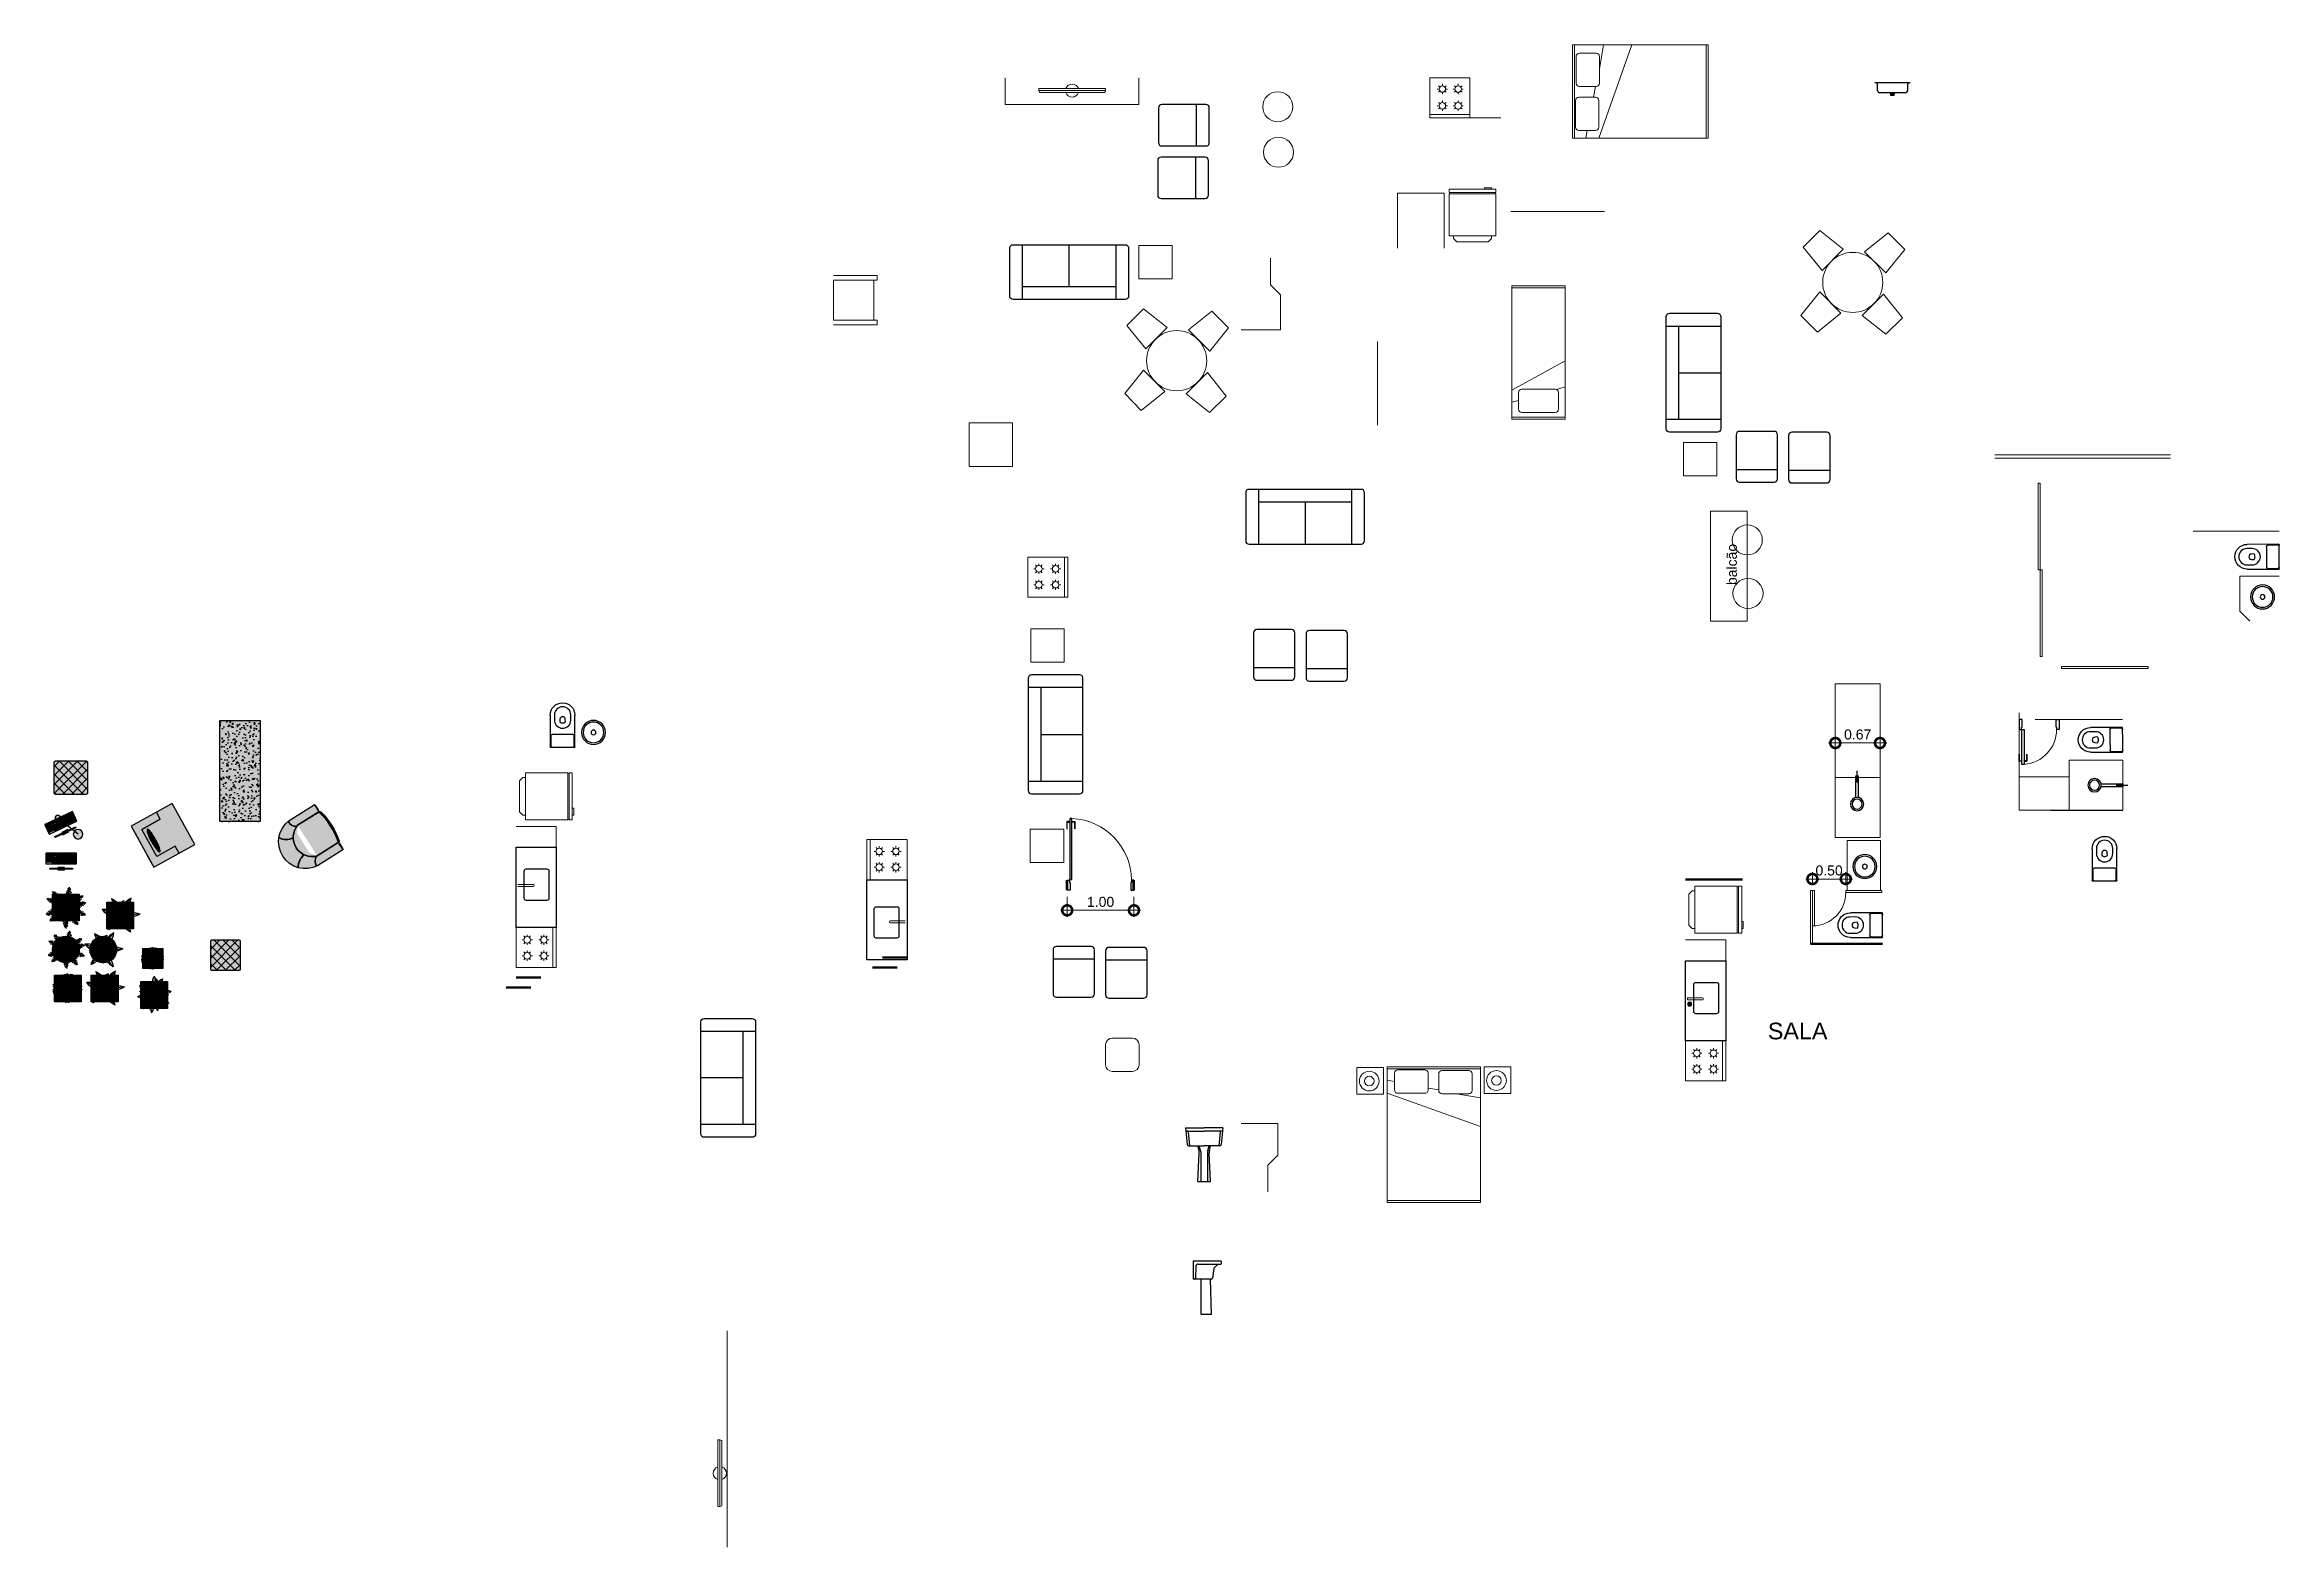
# Model space of a CAD drawing. Header units: millimetres. Extents: x -4763 to 645, y -25 to 217.
# Drawn here: x -38.85 to -5.4, y 19.81 to 42.31 of the extents above; entities that cross this region are included whole.
import ezdxf

# ---------------------------------------------------------------- set-up
doc = ezdxf.new("R2010")
doc.units = ezdxf.units.MM
doc.header["$LTSCALE"] = 0.5
doc.header["$PDMODE"] = 3
doc.linetypes.add('HIDDEN2', pattern=[4.7625, 3.175, -1.5875])
for name, color, linetype in [('01', 1, 'Continuous'), ('02', 2, 'Continuous'), ('AI-Hatch mob', 254, 'Continuous'), ('AI-Mob', 2, 'Continuous'), ('AI-Paisagismo', 95, 'Continuous'), ('AI-Produção', 1, 'Continuous'), ('ARQ escada', 2, 'Continuous'), ('ARQ TEXTO 02', 3, 'Continuous'), ('BANHO', 2, 'Continuous'), ('DETALHE', 2, 'Continuous'), ('PECAS', 2, 'Continuous'), ('PENA1', 1, 'Continuous')]:
    doc.layers.add(name, color=color, linetype=linetype)
for name, color, linetype, lineweight in [('A-TRACEJADO', 251, 'HIDDEN2', 18), ('Alvenaria-alta', 5, 'Continuous', 50), ('ARQ  esquadrias', 2, 'Continuous', 20), ('ARQ - Linha-nivel', 1, 'Continuous', 18), ('ARQ cota externa', 1, 'Continuous', 15), ('ARQ Esquadrias 1', 1, 'Continuous', 13), ('ARQ Mobiliario', 34, 'Continuous', 13), ('ARQ PAREDES', 7, 'Continuous', 53), ('ARQ PISO', 254, 'Continuous', 15), ('ARQ TEXTO 01', 250, 'Continuous', 18), ('ARQ VISTA 1', 1, 'Continuous', 15), ('mobilia', 2, 'Continuous', 18)]:
    doc.layers.add(name, color=color, linetype=linetype, lineweight=lineweight)
doc.styles.add('arial 015', font='arial.ttf', dxfattribs={"height": 0.15})
doc.styles.add('ARIAL 15', font='arial.ttf', dxfattribs={"height": 0.15})
doc.styles.add('ARIAL 25', font='arial.ttf', dxfattribs={"height": 0.25})
doc.dimstyles.new('cota externa', dxfattribs={"dimtxt": 0.15, "dimasz": 0.3, "dimexe": 0.1, "dimexo": 0.1, "dimgap": 0.05, "dimtad": 1, "dimzin": 1, "dimdsep": 46, "dimtxsty": 'arial 015', "dimblk": 'DOTSMALL', "dimcen": 0, "dimdle": 0.1, "dimclrd": 256, "dimclre": 256, "dimclrt": 256, "dimaunit": 1, "dimadec": 3, "dimazin": 0, "dimtfac": 1, "dimtmove": 1, "dimatfit": 3, "dimfxl": 1, "dimlwd": -1, "dimlwe": -1, "dimarcsym": 0})

msp = doc.modelspace()

# ---------------------------------------------------------------- texts
at = {"layer": 'ARQ TEXTO 01', "style": 'ARIAL 15'}
msp.add_text('balcão', height=0.15, rotation=90, dxfattribs=at).set_placement((-13.51971, 34.22003))
at = {"layer": 'ARQ TEXTO 02', "style": 'ARIAL 25'}
msp.add_text('SALA', height=0.25, dxfattribs=at).set_placement((-13.05538, 27.41672))

# ---------------------------------------------------------------- blocks, each defined once
blk = doc.blocks.new('P90')
at = {"layer": 'A-TRACEJADO'}
blk.add_arc((-0.034, 0.14), 0.931, 92.3196, 179.4102, dxfattribs=at)
at = {"layer": 'ARQ PAREDES'}
for p, q in [((-1, 0), (-1, 0.15)), ((0, 0), (0, 0.15))]:
    blk.add_line(p, q, dxfattribs=at)
at = {"layer": 'DETALHE', "color": 1}
for points in [[(-0.072, 1.026), (-0.117, 1.026), (-0.117, 0.918), (-0.113, 0.918), (-0.113, 1.018), (-0.072, 1.018)], [(-0.042, 1.026), (0.003, 1.026), (0.003, 0.918), (-0.001, 0.918), (-0.001, 1.018), (-0.042, 1.018)]]:
    blk.add_lwpolyline(points, close=True, dxfattribs=at)
at = {"layer": 'DETALHE', "color": 2}
blk.add_lwpolyline([(-0.072, 1.07), (-0.041, 1.07), (-0.041, 0.156), (-0.072, 0.156), (-0.072, 1.07)], dxfattribs=at)
for points in [[(-1, 0.15), (-0.965, 0.15), (-0.965, 0.115), (-0.955, 0.115), (-0.955, 0), (-1, 0)], [(0, 0.15), (-0.035, 0.15), (-0.035, 0.115), (-0.045, 0.115), (-0.045, 0), (0, 0)]]:
    blk.add_lwpolyline(points, close=True, dxfattribs=at)
blk.add_circle((-0.038, 0.153), 0.00326, dxfattribs=at)
blk = doc.blocks.new('fogao4')
at = {"layer": 'ARQ VISTA 1'}
for p, q in [((0.127, -0.166), (0.099, -0.166)), ((0.138, -0.135), (0.117, -0.117)), ((0.138, -0.197), (0.117, -0.215)), ((0.175, -0.117), (0.175, -0.09)), ((0.175, -0.243), (0.175, -0.215)), ((0.234, -0.117), (0.213, -0.135)), ((0.234, -0.215), (0.213, -0.197)), ((0.252, -0.166), (0.224, -0.166)), ((0.364, -0.166), (0.337, -0.166)), ((0.376, -0.135), (0.354, -0.117)), ((0.376, -0.197), (0.354, -0.215)), ((0.413, -0.117), (0.413, -0.09)), ((0.413, -0.243), (0.413, -0.215)), ((0.472, -0.117), (0.451, -0.135)), ((0.472, -0.215), (0.451, -0.197)), ((0.49, -0.166), (0.462, -0.166)), ((0.6, -0.55), (0, -0.55)), ((0.127, -0.417), (0.099, -0.417)), ((0.138, -0.385), (0.117, -0.368)), ((0.138, -0.448), (0.117, -0.465)), ((0.175, -0.368), (0.175, -0.34)), ((0.175, -0.493), (0.175, -0.465)), ((0.234, -0.368), (0.213, -0.385)), ((0.234, -0.465), (0.213, -0.448)), ((0.252, -0.417), (0.224, -0.417)), ((0.364, -0.417), (0.337, -0.417)), ((0.376, -0.385), (0.354, -0.368)), ((0.376, -0.448), (0.354, -0.465)), ((0.413, -0.368), (0.413, -0.34)), ((0.413, -0.493), (0.413, -0.465)), ((0.472, -0.368), (0.451, -0.385)), ((0.472, -0.465), (0.451, -0.448)), ((0.49, -0.417), (0.462, -0.417))]:
    blk.add_line(p, q, dxfattribs=at)
blk.add_lwpolyline([(0, -0.6), (0.6, -0.6), (0.6, 0), (0, 0)], close=True, dxfattribs=at)
for centre in [(0.175, -0.166), (0.413, -0.166), (0.175, -0.417), (0.413, -0.417)]:
    blk.add_circle(centre, 0.0487, dxfattribs=at)
blk = doc.blocks.new('mesaredonda4')
at = {"layer": 'mobilia'}
for points in [[(-0.495, 0.142), (-0.778, 0.494), (-0.529, 0.744), (-0.177, 0.46)], [(0.142, 0.495), (0.494, 0.778), (0.744, 0.529), (0.46, 0.177)], [(-0.142, -0.495), (-0.494, -0.778), (-0.744, -0.529), (-0.46, -0.177)], [(0.495, -0.142), (0.778, -0.494), (0.529, -0.744), (0.177, -0.46)]]:
    blk.add_lwpolyline(points, close=True, dxfattribs=at)
blk.add_circle((0, 0), 0.45, dxfattribs=at)
blk = doc.blocks.new('sofaVan2')
at = {"layer": 'PENA1'}
for p, q in [((0.14, 0), (0.14, -0.82)), ((1.54, -0.82), (1.54, 0)), ((1.54, -0.19), (0.14, -0.19)), ((0.84, -0.19), (0.84, -0.82))]:
    blk.add_line(p, q, dxfattribs=at)
blk.add_lwpolyline([(1.68, 0), (0, 0, 0.414214), (-0.05, -0.05), (-0.05, -0.77, 0.414214), (0, -0.82), (1.68, -0.82, 0.414214), (1.73, -0.77), (1.73, -0.05, 0.414214)], format="xyb", close=True, dxfattribs=at)
blk = doc.blocks.new('TV')
at = {"layer": 'ARQ Mobiliario'}
for p, q in [((-0.5, 0), (0.5, 0)), ((0.5, 0), (0.5, -0.03, -0.01)), ((0.5, 0), (0.5, -0.03)), ((-0.5, -0.03, -0.01), (-0.5, 0)), ((-0.5, 0), (-0.5, -0.03)), ((-0.49, -0.06, -0.01), (-0.5, -0.03, -0.01)), ((-0.5, -0.03, -0.01), (-0.49, -0.06, -0.01)), ((0.5, -0.03, -0.01), (0.49, -0.06, -0.01)), ((0.5, -0.03, -0.01), (0.49, -0.06, -0.01))]:
    blk.add_line(p, q, dxfattribs=at)
at = {"layer": 'ARQ Mobiliario', "extrusion": (-0.000487331, 1, 0)}
for p, q in [((-0.5, -0.03), (-0.5, -0.03, -0.01)), ((0.5, -0.03), (0.5, -0.03, -0.01))]:
    blk.add_line(p, q, dxfattribs=at)
at = {"layer": 'ARQ Mobiliario'}
for start, end in [(17.741, 162.3149), (197.741, 342.3149)]:
    blk.add_arc((0, -0.03, -0.01), 0.0986, start, end, dxfattribs=at)
blk.add_3dface([(0.49, -0.06, -0.01), (-0.49, -0.06, -0.01), (-0.5, -0.03, -0.01), (0.5, -0.03, -0.01)], dxfattribs=at)
blk = doc.blocks.new('cama solteiro')
at = {"layer": 'ARQ Mobiliario'}
for p, q in [((0, -2), (0, 0)), ((0, 0), (0.8, 0)), ((0.8, 0), (0.8, -2)), ((0, -0.03), (0.8, -0.03)), ((0, -1.564), (0.8, -1.125)), ((0.1, -1.85), (0.1, -1.6)), ((0.65, -1.55), (0.15, -1.55)), ((0.667, -1.553), (0.8, -1.514)), ((0.7, -1.6), (0.7, -1.85)), ((0, -1.747), (0.1, -1.718)), ((0.8, -1.97), (0, -1.97)), ((0.8, -2), (0, -2)), ((0.65, -1.9), (0.15, -1.9))]:
    blk.add_line(p, q, dxfattribs=at)
for centre, start, end in [((0.15, -1.6), 90, 180), ((0.65, -1.6), 0, 90), ((0.15, -1.85), 180, 270), ((0.65, -1.85), 270, 0)]:
    blk.add_arc(centre, 0.05, start, end, dxfattribs=at)
blk = doc.blocks.new('cama casal')
at = {"layer": 'ARQ Mobiliario'}
for p, q in [((0, 0), (0, -1.4)), ((2.03, 0), (0, 0)), ((0.03, 0), (0.03, -1.4)), ((1.635, 0), (1.14, -1.4)), ((1.831, 0), (1.812, -0.114)), ((2, -1.4), (2, 0)), ((2.03, -1.4), (2.03, 0)), ((1.635, -0.564), (1.635, -0.164)), ((1.935, -0.114), (1.685, -0.114)), ((1.985, -0.564), (1.985, -0.164)), ((1.685, -0.614), (1.935, -0.614)), ((1.713, -0.614), (1.686, -0.774)), ((1.626, -1.224), (1.626, -0.824)), ((1.926, -0.774), (1.676, -0.774)), ((1.976, -1.224), (1.976, -0.824)), ((1.626, -1.038), (1.566, -1.4)), ((1.676, -1.274), (1.926, -1.274)), ((0, -1.4), (2.03, -1.4))]:
    blk.add_line(p, q, dxfattribs=at)
for centre, start, end in [((1.685, -0.164), 90, 180), ((1.935, -0.164), 0, 90), ((1.685, -0.564), 180, 270), ((1.935, -0.564), 270, 0), ((1.676, -0.824), 90, 180), ((1.926, -0.824), 0, 90), ((1.676, -1.224), 180, 270), ((1.926, -1.224), 270, 0)]:
    blk.add_arc(centre, 0.05, start, end, dxfattribs=at)
blk = doc.blocks.new('sofaVan1')
at = {"layer": 'PENA1'}
blk.add_line((-0.19, 0.05), (-0.19, -0.57), dxfattribs=at)
blk.add_lwpolyline([(-0.76, -0.52), (-0.76, 0, -0.414214), (-0.71, 0.05), (-0.05, 0.05, -0.414214), (0, 0), (0, -0.52, -0.414214), (-0.05, -0.57), (-0.71, -0.57, -0.414214)], format="xyb", close=True, dxfattribs=at)
blk = doc.blocks.new('geladeira 70x70')
at = {"layer": 'ARQ Mobiliario'}
for p, q in [((-0.79, 0.2825), (-0.79, 0.35)), ((-0.79, 0.35), (-0.7425, 0.35)), ((-0.7425, 0.34), (-0.7425, -0.34)), ((-0.7425, 0.34), (-0.7225, 0.34)), ((-0.7225, 0.35), (-0.09, 0.35)), ((-0.7225, -0.34), (-0.7225, 0.34)), ((-0.09, 0.35), (-0.09, 0.2825)), ((-0.79, 0.2825), (-0.79, 0.1775)), ((-0.79, -0.35), (-0.79, 0.1775)), ((-0.05, 0.2825), (-0.09, 0.2825)), ((-0.05, 0.2825), (0, 0.2325)), ((0, -0.2325), (0, 0.2325)), ((-0.09, -0.2825), (-0.05, -0.2825)), ((0, -0.2325), (-0.05, -0.2825)), ((-0.7425, -0.35), (-0.79, -0.35)), ((-0.7225, -0.34), (-0.7425, -0.34)), ((-0.09, -0.35), (-0.7225, -0.35))]:
    blk.add_line(p, q, dxfattribs=at)
for points in [[(-0.7425, 0.35), (-0.7425, 0.34)], [(-0.7225, 0.35), (-0.7225, 0.34)], [(-0.79, 0.2825), (-0.8125, 0.2825), (-0.8125, 0.1775), (-0.79, 0.1775)], [(-0.09, 0.2825), (-0.09, -0.2825)], [(-0.09, -0.2825), (-0.09, -0.35)], [(-0.7425, -0.34), (-0.7425, -0.35)], [(-0.7225, -0.34), (-0.7225, -0.35)]]:
    blk.add_lwpolyline(points, dxfattribs=at)
blk = doc.blocks.new('DVCAP02')
for p, q in [((-185, -496), (-185, -19)), ((-182, -15), (-173, -15)), ((-175, -185), (-175, -35)), ((-173, -15), (0, -15)), ((0, -205), (-155, -205)), ((0, -15), (173, -15)), ((155, -205), (0, -205)), ((173, -15), (182, -15)), ((175, -35), (175, -185)), ((185, -19), (185, -496))]:
    blk.add_line(p, q)
for points in [[(0, -621, -0.418544), (-122, -500), (-122, -421, -0.411864), (0, -298, -0.411864), (122, -421), (122, -500, -0.418544)], [(0, -470, -0.428571), (-40, -433), (-43, -393, -0.16754), (0, -378, -0.16754), (43, -393), (40, -433, -0.428571)]]:
    blk.add_lwpolyline(points, format="xyb", close=True)
for centre, radius, start, end in [((-181, -19), 4.22, 102.6383, 184.4639), ((-156, -34), 19.3, 87.8375, 182.1625), ((-156, -186), 19.2, 177.632, 272.368), ((156, -34), 19.3, 357.8375, 92.1625), ((156, -186), 19.2, 267.632, 2.368), ((181, -19), 4.22, 4.4639, 77.3617), ((0, -495), 185, 180.311, 269.9996), ((0, -495), 185, 270.0004, 359.689)]:
    blk.add_arc(centre, radius, start, end)
blk = doc.blocks.new('CHUV-S')
at = {"layer": 'BANHO'}
for p, q in [((-0.1, -1.62), (-0.1, 0)), ((-0.1, -1.62), (-0.1, 0)), ((-0.1, -1.62), (-0.1, 0)), ((0.1, 0), (-0.1, 0)), ((0.1, -1.62), (0.1, 0))]:
    blk.add_line(p, q, dxfattribs=at)
at = {"layer": 'BANHO', "color": 155}
blk.add_line((0, -0.5), (0, 0.38), dxfattribs=at)
at = {"layer": 'BANHO'}
blk.add_circle((0, -2.11), 0.5, dxfattribs=at)
at = {"layer": 'BANHO', "color": 155}
blk.add_circle((0, -2.11), 0.375, dxfattribs=at)
blk = doc.blocks.new('DCUNP02')
for radius in [180, 155, 35.5]:
    blk.add_circle((0, -265), radius)
blk = doc.blocks.new('P60E')
at = {"layer": 'A-TRACEJADO'}
blk.add_arc((0.035, 0.15), 0.525, 0, 85.9337, dxfattribs=at)
at = {"layer": 'DETALHE', "color": 2}
for p, q in [((0.041, 0.673), (0.041, 0.153)), ((0.072, 0.673), (0.041, 0.673)), ((0.072, 0.153), (0.072, 0.673)), ((0.041, 0.153), (0.072, 0.153))]:
    blk.add_line(p, q, dxfattribs=at)
at = {"layer": 'DETALHE', "color": 1}
for points in [[(0.041, 0.627), (-0.003, 0.627), (-0.003, 0.519), (0, 0.519), (0, 0.619), (0.041, 0.619)], [(0.072, 0.627), (0.116, 0.627), (0.116, 0.519), (0.113, 0.519), (0.113, 0.619), (0.072, 0.619)]]:
    blk.add_lwpolyline(points, close=True, dxfattribs=at)
at = {"layer": 'DETALHE', "color": 2}
for points in [[(0, 0.15), (0.035, 0.15), (0.035, 0.115), (0.045, 0.115), (0.045, 0), (0, 0)], [(0.6, 0.15), (0.565, 0.15), (0.565, 0.115), (0.555, 0.115), (0.555, 0), (0.6, 0)]]:
    blk.add_lwpolyline(points, close=True, dxfattribs=at)
blk.add_circle((0.038, 0.15), 0.00326, dxfattribs=at)
blk = doc.blocks.new('_DotSmall')
at = {"color": 0, "linetype": 'ByBlock', "lineweight": 0, "const_width": 0.5}
blk.add_lwpolyline([(-0.0625, 0, 1), (0.0625, 0, 1)], format="xyb", close=True, dxfattribs=at)
blk = doc.blocks.new('*D18')
at = {"layer": 'ARQ - Linha-nivel', "transparency": 16777216}
for p, q in [((-23.545, 29.553), (-23.545, 29.249)), ((-22.545, 29.553), (-22.545, 29.249)), ((-23.645, 29.349), (-22.445, 29.349))]:
    blk.add_line(p, q, dxfattribs=at)
at = {"layer": 'DEFPOINTS', "color": 0, "transparency": 16777216}
for p in [(-23.545, 29.653), (-22.545, 29.653), (-22.545, 29.349)]:
    blk.add_point(p, dxfattribs=at)
at = {"layer": 'ARQ - Linha-nivel', "transparency": 16777216, "xscale": 0.3, "yscale": 0.3, "zscale": 0.3, "rotation": 180}
blk.add_blockref('_DotSmall', (-23.545, 29.349), dxfattribs=at)
at = {"layer": 'ARQ - Linha-nivel', "transparency": 16777216, "xscale": 0.3, "yscale": 0.3, "zscale": 0.3}
blk.add_blockref('_DotSmall', (-22.545, 29.349), dxfattribs=at)
at = {"layer": 'ARQ - Linha-nivel', "transparency": 16777216, "insert": (-23.045, 29.475), "char_height": 0.15, "attachment_point": 5, "style": 'arial 015'}
blk.add_mtext('1.00', dxfattribs=at)
blk = doc.blocks.new('*U31')
at = {"layer": 'AI-Hatch mob'}
blk.add_hatch(color=252, dxfattribs=at).paths.add_polyline_path([(0, 1.514), (0, 0), (0.6, 0), (0.6, 1.514)])
h = blk.add_hatch(dxfattribs=at)
h.set_pattern_fill('AR-CONC', color=254, scale=0.001, style=0)
h.set_pattern_definition([(50, (92.78301, 20.63271), (0.18218467, -0.01593909), [0.01905, -0.20955]), (355, (92.783, 20.63271), (-0.03524283, 0.19105664), [0.01524, -0.16764]), (100.451, (92.79819, 20.63138), (0.1469425, 0.1751167), [0.01619, -0.17809]), (46.1842, (92.783, 20.68351), (0.27107904, -0.04204233), [0.028575, -0.314325]), (96.6356, (92.8056, 20.68), (0.2374042, 0.24742556), [0.024285, -0.267135]), (351.184, (92.783, 20.6835), (0.2374046, 0.2474251), [0.02286, -0.25146]), (21, (92.80841, 20.67081), (0.15161488, -0.10226552), [0.01905, -0.20955]), (326, (92.8084, 20.67081), (0.06180203, 0.18418797), [0.01524, -0.16764]), (71.4514, (92.82104, 20.66229), (0.2134165, 0.08192286), [0.01619, -0.17809]), (37.5, (92.78301, 20.63271), (0.003088603, 0.08455504), [0, -0.165608, 0, -0.17018, 0, -0.168275]), (7.5, (92.78301, 20.63271), (0.06681966, 0.100180575), [0, -0.097028, 0, -0.161798, 0, -0.064135]), (327.5, (92.72637, 20.63271), (0.135590595, -0.005728744), [0, -0.0635, 0, -0.19812, 0, -0.26289]), (317.5, (92.70097, 20.63271), (0.14812918, 0.02542649), [0, -0.08255, 0, -0.131572, 0, -0.18669])])
h.paths.add_polyline_path([(0, 1.514), (0, 0), (0.6, 0), (0.6, 1.514)])
blk.add_lwpolyline([(0, 1.514), (0.6, 1.514), (0.6, 0), (0, 0)], close=True)
blk = doc.blocks.new('teclado')
h = blk.add_hatch(color=255)
edge = h.paths.add_edge_path()
edge.add_line((-0.23, 0.158), (-0.23, 0.002))
edge.add_arc((-0.228, 0.002), 0.002, 180, 270)
edge.add_line((-0.228, 0), (0.228, 0))
edge.add_arc((0.228, 0.002), 0.002, 270, 360)
edge.add_line((0.23, 0.002), (0.23, 0.158))
edge.add_arc((0.228, 0.158), 0.002, 360, 450)
edge.add_line((0.228, 0.16), (-0.228, 0.16))
edge.add_arc((-0.228, 0.158), 0.002, 90, 180)
for p, q in [((-0.22, 0.108), (-0.22, 0.014)), ((0.069, 0.108), (-0.22, 0.108)), ((-0.22, 0.014), (-0.19, 0.014)), ((-0.217, 0.088), (-0.219, 0.089)), ((-0.217, 0.075), (-0.219, 0.074)), ((-0.217, 0.07), (-0.219, 0.071)), ((-0.217, 0.057), (-0.219, 0.056)), ((-0.217, 0.051), (-0.219, 0.053)), ((-0.217, 0.039), (-0.219, 0.038)), ((-0.217, 0.032), (-0.219, 0.034)), ((-0.217, 0.02), (-0.219, 0.018)), ((-0.216, 0.132), (-0.218, 0.134)), ((-0.216, 0.12), (-0.218, 0.118)), ((-0.217, 0.105), (-0.218, 0.107)), ((-0.217, 0.093), (-0.218, 0.091)), ((-0.205, 0.105), (-0.203, 0.107)), ((-0.205, 0.093), (-0.203, 0.091)), ((-0.204, 0.132), (-0.202, 0.134)), ((-0.204, 0.12), (-0.202, 0.118)), ((-0.199, 0.105), (-0.2, 0.107)), ((-0.199, 0.093), (-0.2, 0.091)), ((-0.196, 0.088), (-0.194, 0.089)), ((-0.196, 0.075), (-0.194, 0.074)), ((-0.193, 0.07), (-0.191, 0.071)), ((-0.193, 0.057), (-0.191, 0.056)), ((-0.193, 0.032), (-0.191, 0.034)), ((-0.193, 0.02), (-0.191, 0.018)), ((-0.191, 0.088), (-0.192, 0.089)), ((-0.191, 0.075), (-0.192, 0.074)), ((-0.19, 0.034), (-0.19, 0.014)), ((-0.19, 0.034), (-0.174, 0.034)), ((-0.189, 0.07), (-0.189, 0.057)), ((-0.187, 0.069), (-0.188, 0.071)), ((-0.187, 0.057), (-0.188, 0.056)), ((-0.187, 0.105), (-0.185, 0.107)), ((-0.187, 0.093), (-0.185, 0.091)), ((-0.184, 0.051), (-0.182, 0.053)), ((-0.184, 0.039), (-0.182, 0.038)), ((-0.181, 0.132), (-0.183, 0.134)), ((-0.181, 0.12), (-0.183, 0.118)), ((-0.181, 0.105), (-0.183, 0.107)), ((-0.181, 0.093), (-0.183, 0.091)), ((-0.18, 0.052), (-0.18, 0.039)), ((-0.178, 0.051), (-0.179, 0.053)), ((-0.178, 0.039), (-0.179, 0.038)), ((-0.178, 0.088), (-0.177, 0.089)), ((-0.178, 0.075), (-0.177, 0.074)), ((-0.175, 0.069), (-0.173, 0.071)), ((-0.175, 0.057), (-0.173, 0.056)), ((-0.174, 0.034), (-0.174, 0.014)), ((-0.174, 0.014), (0.019, 0.014)), ((-0.171, 0.088), (-0.172, 0.089)), ((-0.171, 0.075), (-0.172, 0.074)), ((-0.17, 0.032), (-0.172, 0.034)), ((-0.17, 0.02), (-0.172, 0.018)), ((-0.169, 0.132), (-0.167, 0.134)), ((-0.169, 0.12), (-0.167, 0.118)), ((-0.169, 0.105), (-0.167, 0.107)), ((-0.169, 0.093), (-0.167, 0.091)), ((-0.169, 0.07), (-0.169, 0.057)), ((-0.167, 0.069), (-0.168, 0.071)), ((-0.167, 0.057), (-0.168, 0.056)), ((-0.166, 0.051), (-0.164, 0.053)), ((-0.166, 0.039), (-0.164, 0.038)), ((-0.161, 0.132), (-0.163, 0.134)), ((-0.161, 0.12), (-0.163, 0.118)), ((-0.161, 0.105), (-0.163, 0.107)), ((-0.161, 0.093), (-0.163, 0.091)), ((-0.16, 0.052), (-0.16, 0.039)), ((-0.158, 0.051), (-0.159, 0.053)), ((-0.158, 0.039), (-0.159, 0.038)), ((-0.158, 0.088), (-0.157, 0.089)), ((-0.158, 0.075), (-0.157, 0.074)), ((-0.155, 0.069), (-0.153, 0.071)), ((-0.155, 0.057), (-0.153, 0.056)), ((-0.151, 0.088), (-0.152, 0.089)), ((-0.151, 0.075), (-0.152, 0.074)), ((-0.149, 0.132), (-0.147, 0.134)), ((-0.149, 0.12), (-0.147, 0.118)), ((-0.149, 0.105), (-0.147, 0.107)), ((-0.149, 0.093), (-0.147, 0.091)), ((-0.149, 0.07), (-0.149, 0.057)), ((-0.147, 0.069), (-0.148, 0.071)), ((-0.147, 0.057), (-0.148, 0.056)), ((-0.146, 0.051), (-0.144, 0.053)), ((-0.146, 0.039), (-0.144, 0.038)), ((-0.146, 0.032), (-0.144, 0.034)), ((-0.146, 0.02), (-0.144, 0.018)), ((-0.141, 0.132), (-0.143, 0.134)), ((-0.141, 0.12), (-0.143, 0.118)), ((-0.141, 0.105), (-0.143, 0.107)), ((-0.141, 0.093), (-0.143, 0.091)), ((-0.14, 0.052), (-0.14, 0.039)), ((-0.139, 0.032), (-0.14, 0.034)), ((-0.139, 0.02), (-0.14, 0.018)), ((-0.138, 0.051), (-0.139, 0.053)), ((-0.138, 0.039), (-0.139, 0.038)), ((-0.138, 0.088), (-0.137, 0.089)), ((-0.138, 0.075), (-0.137, 0.074)), ((-0.135, 0.069), (-0.133, 0.071)), ((-0.135, 0.057), (-0.133, 0.056)), ((-0.131, 0.088), (-0.132, 0.089)), ((-0.131, 0.075), (-0.132, 0.074)), ((-0.129, 0.132), (-0.127, 0.134)), ((-0.129, 0.12), (-0.127, 0.118)), ((-0.129, 0.105), (-0.127, 0.107)), ((-0.129, 0.093), (-0.127, 0.091)), ((-0.129, 0.07), (-0.129, 0.057)), ((-0.127, 0.069), (-0.128, 0.071)), ((-0.127, 0.057), (-0.128, 0.056)), ((-0.126, 0.051), (-0.124, 0.053)), ((-0.126, 0.039), (-0.124, 0.038)), ((-0.121, 0.132), (-0.123, 0.134)), ((-0.121, 0.12), (-0.123, 0.118)), ((-0.121, 0.105), (-0.123, 0.107)), ((-0.121, 0.093), (-0.123, 0.091)), ((-0.12, 0.052), (-0.12, 0.039)), ((-0.118, 0.051), (-0.119, 0.053)), ((-0.118, 0.039), (-0.119, 0.038)), ((-0.118, 0.088), (-0.117, 0.089)), ((-0.118, 0.075), (-0.117, 0.074)), ((-0.115, 0.069), (-0.113, 0.071)), ((-0.115, 0.057), (-0.113, 0.056)), ((-0.111, 0.088), (-0.112, 0.089)), ((-0.111, 0.075), (-0.112, 0.074)), ((-0.109, 0.132), (-0.107, 0.134)), ((-0.109, 0.12), (-0.107, 0.118)), ((-0.109, 0.105), (-0.107, 0.107)), ((-0.109, 0.093), (-0.107, 0.091)), ((-0.109, 0.07), (-0.109, 0.057)), ((-0.107, 0.069), (-0.108, 0.071)), ((-0.107, 0.057), (-0.108, 0.056)), ((-0.106, 0.051), (-0.104, 0.053)), ((-0.106, 0.039), (-0.104, 0.038)), ((-0.102, 0.105), (-0.104, 0.107)), ((-0.102, 0.093), (-0.104, 0.091)), ((-0.1, 0.052), (-0.1, 0.039)), ((-0.098, 0.051), (-0.099, 0.053)), ((-0.098, 0.039), (-0.099, 0.038)), ((-0.098, 0.088), (-0.097, 0.089)), ((-0.098, 0.075), (-0.097, 0.074)), ((-0.094, 0.132), (-0.095, 0.134)), ((-0.094, 0.12), (-0.095, 0.118)), ((-0.095, 0.069), (-0.093, 0.071)), ((-0.095, 0.057), (-0.093, 0.056)), ((-0.091, 0.088), (-0.092, 0.089)), ((-0.091, 0.075), (-0.092, 0.074)), ((-0.09, 0.105), (-0.089, 0.107)), ((-0.09, 0.093), (-0.089, 0.091)), ((-0.089, 0.07), (-0.089, 0.057)), ((-0.087, 0.069), (-0.088, 0.071)), ((-0.087, 0.057), (-0.088, 0.056)), ((-0.086, 0.051), (-0.084, 0.053)), ((-0.086, 0.039), (-0.084, 0.038)), ((-0.083, 0.105), (-0.085, 0.107)), ((-0.083, 0.093), (-0.085, 0.091)), ((-0.082, 0.132), (-0.08, 0.134)), ((-0.082, 0.12), (-0.08, 0.118)), ((-0.08, 0.052), (-0.08, 0.039)), ((-0.078, 0.051), (-0.079, 0.053)), ((-0.078, 0.039), (-0.079, 0.038)), ((-0.078, 0.088), (-0.077, 0.089)), ((-0.078, 0.075), (-0.077, 0.074)), ((-0.074, 0.132), (-0.075, 0.134)), ((-0.074, 0.12), (-0.075, 0.118)), ((-0.075, 0.069), (-0.073, 0.071)), ((-0.075, 0.057), (-0.073, 0.056)), ((-0.071, 0.088), (-0.072, 0.089)), ((-0.071, 0.075), (-0.072, 0.074)), ((-0.071, 0.105), (-0.07, 0.107)), ((-0.071, 0.093), (-0.07, 0.091)), ((-0.069, 0.07), (-0.069, 0.057)), ((-0.067, 0.069), (-0.068, 0.071)), ((-0.067, 0.057), (-0.068, 0.056)), ((-0.066, 0.051), (-0.064, 0.053)), ((-0.066, 0.039), (-0.064, 0.038)), ((-0.064, 0.105), (-0.065, 0.107)), ((-0.064, 0.093), (-0.065, 0.091)), ((-0.062, 0.132), (-0.06, 0.134)), ((-0.062, 0.12), (-0.06, 0.118)), ((-0.06, 0.052), (-0.06, 0.039)), ((-0.058, 0.051), (-0.059, 0.053)), ((-0.058, 0.039), (-0.059, 0.038)), ((-0.058, 0.088), (-0.057, 0.089)), ((-0.058, 0.075), (-0.057, 0.074)), ((-0.054, 0.132), (-0.055, 0.134)), ((-0.054, 0.12), (-0.055, 0.118)), ((-0.055, 0.069), (-0.053, 0.071)), ((-0.055, 0.057), (-0.053, 0.056)), ((-0.051, 0.088), (-0.052, 0.089)), ((-0.051, 0.075), (-0.052, 0.074)), ((-0.051, 0.105), (-0.05, 0.107)), ((-0.051, 0.093), (-0.05, 0.091)), ((-0.049, 0.07), (-0.049, 0.057)), ((-0.047, 0.069), (-0.048, 0.071)), ((-0.047, 0.057), (-0.048, 0.056)), ((-0.045, 0.105), (-0.046, 0.107)), ((-0.045, 0.093), (-0.046, 0.091)), ((-0.046, 0.051), (-0.044, 0.053)), ((-0.046, 0.039), (-0.044, 0.038)), ((-0.042, 0.132), (-0.04, 0.134)), ((-0.042, 0.12), (-0.04, 0.118)), ((-0.04, 0.052), (-0.04, 0.039)), ((-0.038, 0.051), (-0.039, 0.053)), ((-0.038, 0.039), (-0.039, 0.038)), ((-0.038, 0.088), (-0.037, 0.089)), ((-0.038, 0.075), (-0.037, 0.074)), ((-0.034, 0.132), (-0.035, 0.134)), ((-0.034, 0.12), (-0.035, 0.118)), ((-0.035, 0.069), (-0.033, 0.071)), ((-0.035, 0.057), (-0.033, 0.056)), ((-0.032, 0.105), (-0.031, 0.107)), ((-0.032, 0.093), (-0.031, 0.091)), ((-0.031, 0.088), (-0.032, 0.089)), ((-0.031, 0.075), (-0.032, 0.074)), ((-0.029, 0.07), (-0.029, 0.057)), ((-0.027, 0.069), (-0.028, 0.071)), ((-0.027, 0.057), (-0.028, 0.056)), ((-0.026, 0.105), (-0.027, 0.107)), ((-0.026, 0.093), (-0.027, 0.091)), ((-0.026, 0.051), (-0.024, 0.053)), ((-0.026, 0.039), (-0.024, 0.038)), ((-0.022, 0.132), (-0.02, 0.134)), ((-0.022, 0.12), (-0.02, 0.118)), ((-0.02, 0.052), (-0.02, 0.039)), ((-0.018, 0.051), (-0.019, 0.053)), ((-0.018, 0.039), (-0.019, 0.038)), ((-0.018, 0.088), (-0.017, 0.089)), ((-0.018, 0.075), (-0.017, 0.074)), ((-0.016, 0.032), (-0.015, 0.034)), ((-0.016, 0.02), (-0.015, 0.018)), ((-0.015, 0.069), (-0.013, 0.071)), ((-0.015, 0.057), (-0.013, 0.056)), ((-0.014, 0.033), (-0.014, 0.02)), ((-0.013, 0.105), (-0.012, 0.107)), ((-0.013, 0.093), (-0.012, 0.091)), ((-0.011, 0.088), (-0.012, 0.089)), ((-0.011, 0.075), (-0.012, 0.074)), ((-0.01, 0.032), (-0.012, 0.034)), ((-0.01, 0.02), (-0.012, 0.018)), ((-0.007, 0.132), (-0.009, 0.134)), ((-0.007, 0.12), (-0.009, 0.118)), ((-0.009, 0.07), (-0.009, 0.057)), ((-0.007, 0.069), (-0.008, 0.071)), ((-0.007, 0.057), (-0.008, 0.056)), ((-0.006, 0.051), (-0.004, 0.053)), ((-0.006, 0.039), (-0.004, 0.038)), ((0, 0.052), (0, 0.039)), ((0.002, 0.051), (0.001, 0.053)), ((0.002, 0.039), (0.001, 0.038)), ((0.002, 0.088), (0.003, 0.089)), ((0.002, 0.075), (0.003, 0.074)), ((0.005, 0.132), (0.007, 0.134)), ((0.005, 0.12), (0.007, 0.118)), ((0.005, 0.105), (0.007, 0.107)), ((0.005, 0.093), (0.007, 0.091)), ((0.005, 0.069), (0.007, 0.071)), ((0.005, 0.057), (0.007, 0.056)), ((0.009, 0.088), (0.008, 0.089)), ((0.009, 0.075), (0.008, 0.074)), ((0.013, 0.132), (0.011, 0.134)), ((0.013, 0.12), (0.011, 0.118)), ((0.013, 0.105), (0.011, 0.107)), ((0.013, 0.093), (0.011, 0.091)), ((0.011, 0.07), (0.011, 0.057)), ((0.013, 0.069), (0.012, 0.071)), ((0.013, 0.057), (0.012, 0.056)), ((0.014, 0.051), (0.016, 0.053)), ((0.014, 0.039), (0.016, 0.038)), ((0.014, 0.032), (0.016, 0.034)), ((0.014, 0.02), (0.016, 0.018)), ((0.02, 0.051), (0.019, 0.053)), ((0.02, 0.039), (0.019, 0.038)), ((0.019, 0.034), (0.019, 0.014)), ((0.019, 0.034), (0.035, 0.034)), ((0.022, 0.088), (0.023, 0.089)), ((0.022, 0.075), (0.023, 0.074)), ((0.025, 0.132), (0.027, 0.134)), ((0.025, 0.12), (0.027, 0.118)), ((0.025, 0.105), (0.027, 0.107)), ((0.025, 0.093), (0.027, 0.091)), ((0.025, 0.069), (0.027, 0.071)), ((0.025, 0.057), (0.027, 0.056)), ((0.029, 0.088), (0.028, 0.089)), ((0.029, 0.075), (0.028, 0.074)), ((0.03, 0.07), (0.031, 0.069)), ((0.03, 0.056), (0.031, 0.057)), ((0.033, 0.132), (0.031, 0.134)), ((0.033, 0.12), (0.031, 0.118)), ((0.033, 0.105), (0.031, 0.107)), ((0.033, 0.093), (0.031, 0.091)), ((0.035, 0.034), (0.035, 0.014)), ((0.035, 0.014), (0.069, 0.014)), ((0.041, 0.032), (0.039, 0.034)), ((0.041, 0.02), (0.039, 0.018)), ((0.042, 0.088), (0.043, 0.089)), ((0.042, 0.075), (0.043, 0.074)), ((0.045, 0.132), (0.047, 0.134)), ((0.045, 0.12), (0.047, 0.118)), ((0.045, 0.105), (0.047, 0.107)), ((0.045, 0.093), (0.047, 0.091)), ((0.046, 0.089), (0.047, 0.088)), ((0.053, 0.132), (0.051, 0.134)), ((0.053, 0.12), (0.051, 0.118)), ((0.053, 0.105), (0.051, 0.107)), ((0.053, 0.093), (0.051, 0.091)), ((0.065, 0.132), (0.067, 0.134)), ((0.065, 0.12), (0.067, 0.118)), ((0.065, 0.105), (0.067, 0.107)), ((0.065, 0.093), (0.067, 0.091)), ((0.067, 0.089), (0.065, 0.088)), ((0.067, 0.056), (0.065, 0.057)), ((0.065, 0.051), (0.067, 0.053)), ((0.065, 0.039), (0.067, 0.038)), ((0.065, 0.032), (0.067, 0.034)), ((0.065, 0.02), (0.067, 0.018)), ((0.069, 0.108), (0.069, 0.014)), ((0.08, 0.132), (0.078, 0.134)), ((0.08, 0.12), (0.078, 0.118)), ((0.08, 0.103), (0.078, 0.104)), ((0.08, 0.09), (0.078, 0.089)), ((0.08, 0.085), (0.078, 0.087)), ((0.08, 0.073), (0.078, 0.071)), ((0.08, 0.03), (0.078, 0.032)), ((0.078, 0.031), (0.078, 0.018)), ((0.08, 0.018), (0.078, 0.017)), ((0.092, 0.132), (0.094, 0.134)), ((0.092, 0.12), (0.094, 0.118)), ((0.092, 0.103), (0.094, 0.104)), ((0.092, 0.09), (0.094, 0.089)), ((0.092, 0.085), (0.094, 0.087)), ((0.092, 0.073), (0.094, 0.071)), ((0.092, 0.03), (0.094, 0.032)), ((0.092, 0.018), (0.094, 0.017)), ((0.1, 0.132), (0.098, 0.134)), ((0.1, 0.12), (0.098, 0.118)), ((0.1, 0.103), (0.098, 0.104)), ((0.1, 0.09), (0.098, 0.089)), ((0.1, 0.085), (0.098, 0.087)), ((0.1, 0.073), (0.098, 0.071)), ((0.1, 0.049), (0.098, 0.05)), ((0.098, 0.049), (0.098, 0.036)), ((0.1, 0.037), (0.098, 0.035)), ((0.1, 0.03), (0.098, 0.032)), ((0.098, 0.031), (0.098, 0.018)), ((0.1, 0.018), (0.098, 0.017)), ((0.112, 0.132), (0.114, 0.134)), ((0.112, 0.12), (0.114, 0.118)), ((0.112, 0.103), (0.114, 0.104)), ((0.112, 0.09), (0.114, 0.089)), ((0.112, 0.085), (0.114, 0.087)), ((0.112, 0.073), (0.114, 0.071)), ((0.112, 0.049), (0.114, 0.05)), ((0.112, 0.037), (0.114, 0.035)), ((0.112, 0.03), (0.114, 0.032)), ((0.112, 0.018), (0.114, 0.017)), ((0.116, 0.053), (0.116, 0.034)), ((0.12, 0.132), (0.118, 0.134)), ((0.12, 0.12), (0.118, 0.118)), ((0.12, 0.103), (0.118, 0.104)), ((0.12, 0.09), (0.118, 0.089)), ((0.12, 0.085), (0.118, 0.087)), ((0.12, 0.073), (0.118, 0.071)), ((0.12, 0.03), (0.118, 0.032)), ((0.118, 0.031), (0.118, 0.018)), ((0.12, 0.018), (0.118, 0.017)), ((0.132, 0.132), (0.134, 0.134)), ((0.132, 0.12), (0.134, 0.118)), ((0.132, 0.103), (0.134, 0.104)), ((0.132, 0.09), (0.134, 0.089)), ((0.132, 0.085), (0.134, 0.087)), ((0.132, 0.073), (0.134, 0.071)), ((0.132, 0.03), (0.134, 0.032)), ((0.132, 0.018), (0.134, 0.017)), ((0.147, 0.103), (0.145, 0.104)), ((0.147, 0.091), (0.145, 0.089)), ((0.147, 0.085), (0.145, 0.087)), ((0.147, 0.073), (0.145, 0.072)), ((0.147, 0.067), (0.145, 0.068)), ((0.145, 0.067), (0.145, 0.054)), ((0.147, 0.055), (0.145, 0.053)), ((0.147, 0.049), (0.145, 0.05)), ((0.145, 0.049), (0.145, 0.036)), ((0.147, 0.037), (0.145, 0.035)), ((0.147, 0.03), (0.145, 0.032)), ((0.145, 0.031), (0.145, 0.018)), ((0.147, 0.018), (0.145, 0.017)), ((0.159, 0.103), (0.161, 0.104)), ((0.159, 0.091), (0.161, 0.089)), ((0.159, 0.085), (0.161, 0.087)), ((0.159, 0.073), (0.161, 0.072)), ((0.159, 0.067), (0.161, 0.068)), ((0.159, 0.055), (0.161, 0.053)), ((0.159, 0.049), (0.161, 0.05)), ((0.159, 0.037), (0.161, 0.035)), ((0.159, 0.03), (0.161, 0.032)), ((0.159, 0.018), (0.161, 0.017)), ((0.167, 0.103), (0.165, 0.104)), ((0.167, 0.091), (0.165, 0.089)), ((0.167, 0.085), (0.165, 0.087)), ((0.167, 0.073), (0.165, 0.072)), ((0.167, 0.067), (0.165, 0.068)), ((0.165, 0.067), (0.165, 0.054)), ((0.167, 0.055), (0.165, 0.053)), ((0.167, 0.049), (0.165, 0.05)), ((0.165, 0.049), (0.165, 0.036)), ((0.167, 0.037), (0.165, 0.035)), ((0.167, 0.03), (0.165, 0.032)), ((0.165, 0.031), (0.165, 0.018)), ((0.167, 0.018), (0.165, 0.017)), ((0.179, 0.103), (0.181, 0.104)), ((0.179, 0.091), (0.181, 0.089)), ((0.179, 0.085), (0.181, 0.087)), ((0.179, 0.073), (0.181, 0.072)), ((0.179, 0.067), (0.181, 0.068)), ((0.179, 0.055), (0.181, 0.053)), ((0.179, 0.049), (0.181, 0.05)), ((0.179, 0.037), (0.181, 0.035)), ((0.179, 0.03), (0.181, 0.032)), ((0.179, 0.018), (0.181, 0.017)), ((0.187, 0.103), (0.185, 0.104)), ((0.187, 0.091), (0.185, 0.089)), ((0.187, 0.085), (0.185, 0.087)), ((0.187, 0.073), (0.185, 0.072)), ((0.187, 0.067), (0.185, 0.068)), ((0.185, 0.067), (0.185, 0.054)), ((0.187, 0.055), (0.185, 0.053)), ((0.187, 0.049), (0.185, 0.05)), ((0.185, 0.049), (0.185, 0.036)), ((0.187, 0.037), (0.185, 0.035)), ((0.187, 0.03), (0.185, 0.032)), ((0.185, 0.031), (0.185, 0.018)), ((0.187, 0.018), (0.185, 0.017)), ((0.199, 0.103), (0.201, 0.104)), ((0.199, 0.091), (0.201, 0.089)), ((0.199, 0.085), (0.201, 0.087)), ((0.199, 0.073), (0.201, 0.072)), ((0.199, 0.067), (0.201, 0.068)), ((0.199, 0.055), (0.201, 0.053)), ((0.199, 0.049), (0.201, 0.05)), ((0.199, 0.037), (0.201, 0.035)), ((0.199, 0.03), (0.201, 0.032)), ((0.199, 0.018), (0.201, 0.017)), ((0.207, 0.103), (0.205, 0.104)), ((0.207, 0.091), (0.205, 0.089)), ((0.207, 0.085), (0.205, 0.087)), ((0.207, 0.073), (0.205, 0.072)), ((0.207, 0.067), (0.205, 0.068)), ((0.205, 0.067), (0.205, 0.054)), ((0.207, 0.055), (0.205, 0.053)), ((0.207, 0.049), (0.205, 0.05)), ((0.205, 0.049), (0.205, 0.036)), ((0.207, 0.037), (0.205, 0.035)), ((0.207, 0.03), (0.205, 0.032)), ((0.205, 0.031), (0.205, 0.018)), ((0.207, 0.018), (0.205, 0.017)), ((0.219, 0.103), (0.221, 0.104)), ((0.219, 0.091), (0.221, 0.089)), ((0.219, 0.085), (0.221, 0.087)), ((0.219, 0.073), (0.221, 0.072)), ((0.219, 0.067), (0.221, 0.068)), ((0.219, 0.055), (0.221, 0.053)), ((0.219, 0.049), (0.221, 0.05)), ((0.219, 0.037), (0.221, 0.035)), ((0.219, 0.03), (0.221, 0.032)), ((0.219, 0.018), (0.221, 0.017))]:
    blk.add_line(p, q)
for points in [[(-0.23, 0.158), (-0.23, 0.002, 0.414214), (-0.228, 0), (0.228, 0, 0.414214), (0.23, 0.002), (0.23, 0.158, 0.414214), (0.228, 0.16), (-0.228, 0.16, 0.414214)], [(-0.203, 0.105, 0.414214), (-0.204, 0.107), (-0.217, 0.107, 0.414214), (-0.219, 0.105), (-0.219, 0.092, 0.414214), (-0.217, 0.091), (-0.204, 0.091, 0.414214), (-0.203, 0.092)], [(-0.218, 0.089), (-0.196, 0.089, -0.414214), (-0.194, 0.088), (-0.194, 0.075, -0.414214), (-0.196, 0.073), (-0.218, 0.073, -0.414214), (-0.219, 0.075), (-0.219, 0.088, -0.414214)], [(-0.219, 0.057), (-0.219, 0.07, -0.414214), (-0.218, 0.071), (-0.192, 0.071, -0.414214), (-0.191, 0.07), (-0.191, 0.057, -0.414214), (-0.192, 0.055), (-0.218, 0.055, -0.414214)], [(-0.219, 0.039), (-0.219, 0.052, -0.414214), (-0.218, 0.053), (-0.183, 0.053, -0.414214), (-0.182, 0.052), (-0.182, 0.039, -0.414214), (-0.183, 0.037), (-0.218, 0.037, -0.414214)], [(-0.218, 0.034), (-0.192, 0.034, -0.414214), (-0.191, 0.033), (-0.191, 0.02, -0.414214), (-0.192, 0.018), (-0.218, 0.018, -0.414214), (-0.219, 0.02), (-0.219, 0.033, -0.414214)], [(-0.202, 0.132, 0.414214), (-0.204, 0.134), (-0.217, 0.134, 0.414214), (-0.218, 0.132), (-0.218, 0.119, 0.414214), (-0.217, 0.118), (-0.204, 0.118, 0.414214), (-0.202, 0.119)], [(-0.196, 0.087), (-0.196, 0.076, -0.414214), (-0.197, 0.075), (-0.217, 0.075, -0.414214), (-0.218, 0.076), (-0.218, 0.087, -0.414214), (-0.217, 0.088), (-0.197, 0.088, -0.414214)], [(-0.193, 0.07), (-0.217, 0.07, 0.414214), (-0.218, 0.069), (-0.218, 0.058, 0.414214), (-0.217, 0.057), (-0.193, 0.057, 0.414214), (-0.192, 0.058), (-0.192, 0.069, 0.414214)], [(-0.183, 0.051), (-0.183, 0.04, -0.414214), (-0.184, 0.039), (-0.217, 0.039, -0.414214), (-0.218, 0.04), (-0.218, 0.051, -0.414214), (-0.217, 0.052), (-0.184, 0.052, -0.414214)], [(-0.192, 0.032), (-0.192, 0.021, -0.414214), (-0.193, 0.02), (-0.217, 0.02, -0.414214), (-0.218, 0.021), (-0.218, 0.032, -0.414214), (-0.217, 0.033), (-0.193, 0.033, -0.414214)], [(-0.204, 0.132), (-0.216, 0.132, 0.414214), (-0.217, 0.132), (-0.217, 0.12, 0.414214), (-0.216, 0.119), (-0.204, 0.119, 0.414214), (-0.204, 0.12), (-0.204, 0.132, 0.414214)], [(-0.205, 0.105), (-0.216, 0.105, 0.414214), (-0.217, 0.104), (-0.217, 0.093, 0.414214), (-0.216, 0.092), (-0.205, 0.092, 0.414214), (-0.204, 0.093), (-0.204, 0.104, 0.414214)], [(-0.185, 0.105, 0.414214), (-0.186, 0.107), (-0.199, 0.107, 0.414214), (-0.201, 0.105), (-0.201, 0.092, 0.414214), (-0.199, 0.091), (-0.186, 0.091, 0.414214), (-0.185, 0.092)], [(-0.187, 0.105), (-0.198, 0.105, 0.414214), (-0.199, 0.104), (-0.199, 0.093, 0.414214), (-0.198, 0.092), (-0.187, 0.092, 0.414214), (-0.186, 0.093), (-0.186, 0.104, 0.414214)], [(-0.176, 0.088, 0.414214), (-0.178, 0.089), (-0.191, 0.089, 0.414214), (-0.192, 0.088), (-0.192, 0.075, 0.414214), (-0.191, 0.073), (-0.178, 0.073, 0.414214), (-0.176, 0.075)], [(-0.179, 0.088), (-0.19, 0.088, 0.414214), (-0.191, 0.087), (-0.191, 0.076, 0.414214), (-0.19, 0.075), (-0.179, 0.075, 0.414214), (-0.178, 0.076), (-0.178, 0.087, 0.414214)], [(-0.173, 0.07, 0.414214), (-0.174, 0.071), (-0.187, 0.071, 0.414214), (-0.189, 0.07), (-0.189, 0.057, 0.414214), (-0.187, 0.055), (-0.174, 0.055, 0.414214), (-0.173, 0.057)], [(-0.175, 0.07), (-0.186, 0.07, 0.414214), (-0.187, 0.069), (-0.187, 0.058, 0.414214), (-0.186, 0.057), (-0.175, 0.057, 0.414214), (-0.174, 0.058), (-0.174, 0.069, 0.414214)], [(-0.167, 0.132, 0.414214), (-0.169, 0.134), (-0.182, 0.134, 0.414214), (-0.183, 0.132), (-0.183, 0.119, 0.414214), (-0.182, 0.118), (-0.169, 0.118, 0.414214), (-0.167, 0.119)], [(-0.167, 0.105, 0.414214), (-0.169, 0.107), (-0.182, 0.107, 0.414214), (-0.183, 0.105), (-0.183, 0.092, 0.414214), (-0.182, 0.091), (-0.169, 0.091, 0.414214), (-0.167, 0.092)], [(-0.17, 0.132), (-0.181, 0.132, 0.414214), (-0.182, 0.132), (-0.182, 0.12, 0.414214), (-0.181, 0.119), (-0.17, 0.119, 0.414214), (-0.169, 0.12), (-0.169, 0.132, 0.414214)], [(-0.17, 0.105), (-0.181, 0.105, 0.414214), (-0.182, 0.104), (-0.182, 0.093, 0.414214), (-0.181, 0.092), (-0.17, 0.092, 0.414214), (-0.169, 0.093), (-0.169, 0.104, 0.414214)], [(-0.164, 0.052, 0.414214), (-0.165, 0.053), (-0.178, 0.053, 0.414214), (-0.18, 0.052), (-0.18, 0.039, 0.414214), (-0.178, 0.037), (-0.165, 0.037, 0.414214), (-0.164, 0.039)], [(-0.166, 0.052), (-0.177, 0.052, 0.414214), (-0.178, 0.051), (-0.178, 0.04, 0.414214), (-0.177, 0.039), (-0.166, 0.039, 0.414214), (-0.165, 0.04), (-0.165, 0.051, 0.414214)], [(-0.156, 0.088, 0.414214), (-0.158, 0.089), (-0.171, 0.089, 0.414214), (-0.172, 0.088), (-0.172, 0.075, 0.414214), (-0.171, 0.073), (-0.158, 0.073, 0.414214), (-0.156, 0.075)], [(-0.144, 0.02, -0.414214), (-0.145, 0.018), (-0.171, 0.018, -0.414214), (-0.172, 0.02), (-0.172, 0.033, -0.414214), (-0.171, 0.034), (-0.145, 0.034, -0.414214), (-0.144, 0.033)], [(-0.159, 0.088), (-0.17, 0.088, 0.414214), (-0.171, 0.087), (-0.171, 0.076, 0.414214), (-0.17, 0.075), (-0.159, 0.075, 0.414214), (-0.158, 0.076), (-0.158, 0.087, 0.414214)], [(-0.146, 0.033), (-0.17, 0.033, 0.414214), (-0.171, 0.032), (-0.171, 0.021, 0.414214), (-0.17, 0.02), (-0.146, 0.02, 0.414214), (-0.145, 0.021), (-0.145, 0.032, 0.414214)], [(-0.153, 0.07, 0.414214), (-0.154, 0.071), (-0.167, 0.071, 0.414214), (-0.169, 0.07), (-0.169, 0.057, 0.414214), (-0.167, 0.055), (-0.154, 0.055, 0.414214), (-0.153, 0.057)], [(-0.155, 0.07), (-0.166, 0.07, 0.414214), (-0.167, 0.069), (-0.167, 0.058, 0.414214), (-0.166, 0.057), (-0.155, 0.057, 0.414214), (-0.154, 0.058), (-0.154, 0.069, 0.414214)], [(-0.147, 0.132, 0.414214), (-0.149, 0.134), (-0.162, 0.134, 0.414214), (-0.163, 0.132), (-0.163, 0.119, 0.414214), (-0.162, 0.118), (-0.149, 0.118, 0.414214), (-0.147, 0.119)], [(-0.147, 0.105, 0.414214), (-0.149, 0.107), (-0.162, 0.107, 0.414214), (-0.163, 0.105), (-0.163, 0.092, 0.414214), (-0.162, 0.091), (-0.149, 0.091, 0.414214), (-0.147, 0.092)], [(-0.15, 0.132), (-0.161, 0.132, 0.414214), (-0.162, 0.132), (-0.162, 0.12, 0.414214), (-0.161, 0.119), (-0.15, 0.119, 0.414214), (-0.149, 0.12), (-0.149, 0.132, 0.414214)], [(-0.15, 0.105), (-0.161, 0.105, 0.414214), (-0.162, 0.104), (-0.162, 0.093, 0.414214), (-0.161, 0.092), (-0.15, 0.092, 0.414214), (-0.149, 0.093), (-0.149, 0.104, 0.414214)], [(-0.144, 0.052, 0.414214), (-0.145, 0.053), (-0.158, 0.053, 0.414214), (-0.16, 0.052), (-0.16, 0.039, 0.414214), (-0.158, 0.037), (-0.145, 0.037, 0.414214), (-0.144, 0.039)], [(-0.146, 0.052), (-0.157, 0.052, 0.414214), (-0.158, 0.051), (-0.158, 0.04, 0.414214), (-0.157, 0.039), (-0.146, 0.039, 0.414214), (-0.145, 0.04), (-0.145, 0.051, 0.414214)], [(-0.136, 0.088, 0.414214), (-0.138, 0.089), (-0.151, 0.089, 0.414214), (-0.152, 0.088), (-0.152, 0.075, 0.414214), (-0.151, 0.073), (-0.138, 0.073, 0.414214), (-0.136, 0.075)], [(-0.139, 0.088), (-0.15, 0.088, 0.414214), (-0.151, 0.087), (-0.151, 0.076, 0.414214), (-0.15, 0.075), (-0.139, 0.075, 0.414214), (-0.138, 0.076), (-0.138, 0.087, 0.414214)], [(-0.133, 0.07, 0.414214), (-0.134, 0.071), (-0.147, 0.071, 0.414214), (-0.149, 0.07), (-0.149, 0.057, 0.414214), (-0.147, 0.055), (-0.134, 0.055, 0.414214), (-0.133, 0.057)], [(-0.135, 0.07), (-0.146, 0.07, 0.414214), (-0.147, 0.069), (-0.147, 0.058, 0.414214), (-0.146, 0.057), (-0.135, 0.057, 0.414214), (-0.134, 0.058), (-0.134, 0.069, 0.414214)], [(-0.127, 0.132, 0.414214), (-0.129, 0.134), (-0.142, 0.134, 0.414214), (-0.143, 0.132), (-0.143, 0.119, 0.414214), (-0.142, 0.118), (-0.129, 0.118, 0.414214), (-0.127, 0.119)], [(-0.127, 0.105, 0.414214), (-0.129, 0.107), (-0.142, 0.107, 0.414214), (-0.143, 0.105), (-0.143, 0.092, 0.414214), (-0.142, 0.091), (-0.129, 0.091, 0.414214), (-0.127, 0.092)], [(-0.13, 0.132), (-0.141, 0.132, 0.414214), (-0.142, 0.132), (-0.142, 0.12, 0.414214), (-0.141, 0.119), (-0.13, 0.119, 0.414214), (-0.129, 0.12), (-0.129, 0.132, 0.414214)], [(-0.13, 0.105), (-0.141, 0.105, 0.414214), (-0.142, 0.104), (-0.142, 0.093, 0.414214), (-0.141, 0.092), (-0.13, 0.092, 0.414214), (-0.129, 0.093), (-0.129, 0.104, 0.414214)], [(-0.014, 0.02), (-0.014, 0.033, 0.414214), (-0.016, 0.034), (-0.139, 0.034, 0.414214), (-0.141, 0.033), (-0.141, 0.02, 0.414214), (-0.139, 0.018), (-0.016, 0.018, 0.414214)], [(-0.124, 0.052, 0.414214), (-0.125, 0.053), (-0.138, 0.053, 0.414214), (-0.14, 0.052), (-0.14, 0.039, 0.414214), (-0.138, 0.037), (-0.125, 0.037, 0.414214), (-0.124, 0.039)], [(-0.139, 0.021), (-0.139, 0.032, -0.414214), (-0.138, 0.033), (-0.017, 0.033, -0.414214), (-0.016, 0.032), (-0.016, 0.021, -0.414214), (-0.017, 0.02), (-0.138, 0.02, -0.414214)], [(-0.126, 0.052), (-0.137, 0.052, 0.414214), (-0.138, 0.051), (-0.138, 0.04, 0.414214), (-0.137, 0.039), (-0.126, 0.039, 0.414214), (-0.125, 0.04), (-0.125, 0.051, 0.414214)], [(-0.116, 0.088, 0.414214), (-0.118, 0.089), (-0.131, 0.089, 0.414214), (-0.132, 0.088), (-0.132, 0.075, 0.414214), (-0.131, 0.073), (-0.118, 0.073, 0.414214), (-0.116, 0.075)], [(-0.119, 0.088), (-0.13, 0.088, 0.414214), (-0.131, 0.087), (-0.131, 0.076, 0.414214), (-0.13, 0.075), (-0.119, 0.075, 0.414214), (-0.118, 0.076), (-0.118, 0.087, 0.414214)], [(-0.113, 0.07, 0.414214), (-0.114, 0.071), (-0.127, 0.071, 0.414214), (-0.129, 0.07), (-0.129, 0.057, 0.414214), (-0.127, 0.055), (-0.114, 0.055, 0.414214), (-0.113, 0.057)], [(-0.115, 0.07), (-0.126, 0.07, 0.414214), (-0.127, 0.069), (-0.127, 0.058, 0.414214), (-0.126, 0.057), (-0.115, 0.057, 0.414214), (-0.114, 0.058), (-0.114, 0.069, 0.414214)], [(-0.107, 0.132, 0.414214), (-0.109, 0.134), (-0.122, 0.134, 0.414214), (-0.123, 0.132), (-0.123, 0.119, 0.414214), (-0.122, 0.118), (-0.109, 0.118, 0.414214), (-0.107, 0.119)], [(-0.107, 0.105, 0.414214), (-0.109, 0.107), (-0.122, 0.107, 0.414214), (-0.123, 0.105), (-0.123, 0.092, 0.414214), (-0.122, 0.091), (-0.109, 0.091, 0.414214), (-0.107, 0.092)], [(-0.11, 0.132), (-0.121, 0.132, 0.414214), (-0.122, 0.132), (-0.122, 0.12, 0.414214), (-0.121, 0.119), (-0.11, 0.119, 0.414214), (-0.109, 0.12), (-0.109, 0.132, 0.414214)], [(-0.11, 0.105), (-0.121, 0.105, 0.414214), (-0.122, 0.104), (-0.122, 0.093, 0.414214), (-0.121, 0.092), (-0.11, 0.092, 0.414214), (-0.109, 0.093), (-0.109, 0.104, 0.414214)], [(-0.104, 0.052, 0.414214), (-0.105, 0.053), (-0.118, 0.053, 0.414214), (-0.12, 0.052), (-0.12, 0.039, 0.414214), (-0.118, 0.037), (-0.105, 0.037, 0.414214), (-0.104, 0.039)], [(-0.106, 0.052), (-0.117, 0.052, 0.414214), (-0.118, 0.051), (-0.118, 0.04, 0.414214), (-0.117, 0.039), (-0.106, 0.039, 0.414214), (-0.105, 0.04), (-0.105, 0.051, 0.414214)], [(-0.096, 0.088, 0.414214), (-0.098, 0.089), (-0.111, 0.089, 0.414214), (-0.112, 0.088), (-0.112, 0.075, 0.414214), (-0.111, 0.073), (-0.098, 0.073, 0.414214), (-0.096, 0.075)], [(-0.099, 0.088), (-0.11, 0.088, 0.414214), (-0.111, 0.087), (-0.111, 0.076, 0.414214), (-0.11, 0.075), (-0.099, 0.075, 0.414214), (-0.098, 0.076), (-0.098, 0.087, 0.414214)], [(-0.093, 0.07, 0.414214), (-0.094, 0.071), (-0.107, 0.071, 0.414214), (-0.109, 0.07), (-0.109, 0.057, 0.414214), (-0.107, 0.055), (-0.094, 0.055, 0.414214), (-0.093, 0.057)], [(-0.095, 0.07), (-0.106, 0.07, 0.414214), (-0.107, 0.069), (-0.107, 0.058, 0.414214), (-0.106, 0.057), (-0.095, 0.057, 0.414214), (-0.094, 0.058), (-0.094, 0.069, 0.414214)], [(-0.088, 0.105, 0.414214), (-0.09, 0.107), (-0.103, 0.107, 0.414214), (-0.104, 0.105), (-0.104, 0.092, 0.414214), (-0.103, 0.091), (-0.09, 0.091, 0.414214), (-0.088, 0.092)], [(-0.091, 0.105), (-0.102, 0.105, 0.414214), (-0.103, 0.104), (-0.103, 0.093, 0.414214), (-0.102, 0.092), (-0.091, 0.092, 0.414214), (-0.09, 0.093), (-0.09, 0.104, 0.414214)], [(-0.084, 0.052, 0.414214), (-0.085, 0.053), (-0.098, 0.053, 0.414214), (-0.1, 0.052), (-0.1, 0.039, 0.414214), (-0.098, 0.037), (-0.085, 0.037, 0.414214), (-0.084, 0.039)], [(-0.086, 0.052), (-0.097, 0.052, 0.414214), (-0.098, 0.051), (-0.098, 0.04, 0.414214), (-0.097, 0.039), (-0.086, 0.039, 0.414214), (-0.085, 0.04), (-0.085, 0.051, 0.414214)], [(-0.08, 0.132, 0.414214), (-0.081, 0.134), (-0.094, 0.134, 0.414214), (-0.096, 0.132), (-0.096, 0.119, 0.414214), (-0.094, 0.118), (-0.081, 0.118, 0.414214), (-0.08, 0.119)], [(-0.082, 0.132), (-0.093, 0.132, 0.414214), (-0.094, 0.132), (-0.094, 0.12, 0.414214), (-0.093, 0.119), (-0.082, 0.119, 0.414214), (-0.081, 0.12), (-0.081, 0.132, 0.414214)], [(-0.076, 0.088, 0.414214), (-0.078, 0.089), (-0.091, 0.089, 0.414214), (-0.092, 0.088), (-0.092, 0.075, 0.414214), (-0.091, 0.073), (-0.078, 0.073, 0.414214), (-0.076, 0.075)], [(-0.079, 0.088), (-0.09, 0.088, 0.414214), (-0.091, 0.087), (-0.091, 0.076, 0.414214), (-0.09, 0.075), (-0.079, 0.075, 0.414214), (-0.078, 0.076), (-0.078, 0.087, 0.414214)], [(-0.073, 0.07, 0.414214), (-0.074, 0.071), (-0.087, 0.071, 0.414214), (-0.089, 0.07), (-0.089, 0.057, 0.414214), (-0.087, 0.055), (-0.074, 0.055, 0.414214), (-0.073, 0.057)], [(-0.075, 0.07), (-0.086, 0.07, 0.414214), (-0.087, 0.069), (-0.087, 0.058, 0.414214), (-0.086, 0.057), (-0.075, 0.057, 0.414214), (-0.074, 0.058), (-0.074, 0.069, 0.414214)], [(-0.069, 0.105, 0.414214), (-0.071, 0.107), (-0.084, 0.107, 0.414214), (-0.085, 0.105), (-0.085, 0.092, 0.414214), (-0.084, 0.091), (-0.071, 0.091, 0.414214), (-0.069, 0.092)], [(-0.072, 0.105), (-0.083, 0.105, 0.414214), (-0.084, 0.104), (-0.084, 0.093, 0.414214), (-0.083, 0.092), (-0.072, 0.092, 0.414214), (-0.071, 0.093), (-0.071, 0.104, 0.414214)], [(-0.064, 0.052, 0.414214), (-0.065, 0.053), (-0.078, 0.053, 0.414214), (-0.08, 0.052), (-0.08, 0.039, 0.414214), (-0.078, 0.037), (-0.065, 0.037, 0.414214), (-0.064, 0.039)], [(-0.066, 0.052), (-0.077, 0.052, 0.414214), (-0.078, 0.051), (-0.078, 0.04, 0.414214), (-0.077, 0.039), (-0.066, 0.039, 0.414214), (-0.065, 0.04), (-0.065, 0.051, 0.414214)], [(-0.06, 0.132, 0.414214), (-0.061, 0.134), (-0.074, 0.134, 0.414214), (-0.076, 0.132), (-0.076, 0.119, 0.414214), (-0.074, 0.118), (-0.061, 0.118, 0.414214), (-0.06, 0.119)], [(-0.062, 0.132), (-0.073, 0.132, 0.414214), (-0.074, 0.132), (-0.074, 0.12, 0.414214), (-0.073, 0.119), (-0.062, 0.119, 0.414214), (-0.061, 0.12), (-0.061, 0.132, 0.414214)], [(-0.056, 0.088, 0.414214), (-0.058, 0.089), (-0.071, 0.089, 0.414214), (-0.072, 0.088), (-0.072, 0.075, 0.414214), (-0.071, 0.073), (-0.058, 0.073, 0.414214), (-0.056, 0.075)], [(-0.059, 0.088), (-0.07, 0.088, 0.414214), (-0.071, 0.087), (-0.071, 0.076, 0.414214), (-0.07, 0.075), (-0.059, 0.075, 0.414214), (-0.058, 0.076), (-0.058, 0.087, 0.414214)], [(-0.053, 0.07, 0.414214), (-0.054, 0.071), (-0.067, 0.071, 0.414214), (-0.069, 0.07), (-0.069, 0.057, 0.414214), (-0.067, 0.055), (-0.054, 0.055, 0.414214), (-0.053, 0.057)], [(-0.055, 0.07), (-0.066, 0.07, 0.414214), (-0.067, 0.069), (-0.067, 0.058, 0.414214), (-0.066, 0.057), (-0.055, 0.057, 0.414214), (-0.054, 0.058), (-0.054, 0.069, 0.414214)], [(-0.05, 0.105, 0.414214), (-0.051, 0.107), (-0.064, 0.107, 0.414214), (-0.066, 0.105), (-0.066, 0.092, 0.414214), (-0.064, 0.091), (-0.051, 0.091, 0.414214), (-0.05, 0.092)], [(-0.052, 0.105), (-0.063, 0.105, 0.414214), (-0.064, 0.104), (-0.064, 0.093, 0.414214), (-0.063, 0.092), (-0.052, 0.092, 0.414214), (-0.051, 0.093), (-0.051, 0.104, 0.414214)], [(-0.044, 0.052, 0.414214), (-0.045, 0.053), (-0.058, 0.053, 0.414214), (-0.06, 0.052), (-0.06, 0.039, 0.414214), (-0.058, 0.037), (-0.045, 0.037, 0.414214), (-0.044, 0.039)], [(-0.046, 0.052), (-0.057, 0.052, 0.414214), (-0.058, 0.051), (-0.058, 0.04, 0.414214), (-0.057, 0.039), (-0.046, 0.039, 0.414214), (-0.045, 0.04), (-0.045, 0.051, 0.414214)], [(-0.04, 0.132, 0.414214), (-0.041, 0.134), (-0.054, 0.134, 0.414214), (-0.056, 0.132), (-0.056, 0.119, 0.414214), (-0.054, 0.118), (-0.041, 0.118, 0.414214), (-0.04, 0.119)], [(-0.042, 0.132), (-0.053, 0.132, 0.414214), (-0.054, 0.132), (-0.054, 0.12, 0.414214), (-0.053, 0.119), (-0.042, 0.119, 0.414214), (-0.041, 0.12), (-0.041, 0.132, 0.414214)], [(-0.036, 0.088, 0.414214), (-0.038, 0.089), (-0.051, 0.089, 0.414214), (-0.052, 0.088), (-0.052, 0.075, 0.414214), (-0.051, 0.073), (-0.038, 0.073, 0.414214), (-0.036, 0.075)], [(-0.039, 0.088), (-0.05, 0.088, 0.414214), (-0.051, 0.087), (-0.051, 0.076, 0.414214), (-0.05, 0.075), (-0.039, 0.075, 0.414214), (-0.038, 0.076), (-0.038, 0.087, 0.414214)], [(-0.033, 0.07, 0.414214), (-0.034, 0.071), (-0.047, 0.071, 0.414214), (-0.049, 0.07), (-0.049, 0.057, 0.414214), (-0.047, 0.055), (-0.034, 0.055, 0.414214), (-0.033, 0.057)], [(-0.035, 0.07), (-0.046, 0.07, 0.414214), (-0.047, 0.069), (-0.047, 0.058, 0.414214), (-0.046, 0.057), (-0.035, 0.057, 0.414214), (-0.034, 0.058), (-0.034, 0.069, 0.414214)], [(-0.03, 0.105, 0.414214), (-0.032, 0.107), (-0.045, 0.107, 0.414214), (-0.046, 0.105), (-0.046, 0.092, 0.414214), (-0.045, 0.091), (-0.032, 0.091, 0.414214), (-0.03, 0.092)], [(-0.033, 0.105), (-0.044, 0.105, 0.414214), (-0.045, 0.104), (-0.045, 0.093, 0.414214), (-0.044, 0.092), (-0.033, 0.092, 0.414214), (-0.032, 0.093), (-0.032, 0.104, 0.414214)], [(-0.024, 0.052, 0.414214), (-0.025, 0.053), (-0.038, 0.053, 0.414214), (-0.04, 0.052), (-0.04, 0.039, 0.414214), (-0.038, 0.037), (-0.025, 0.037, 0.414214), (-0.024, 0.039)], [(-0.026, 0.052), (-0.037, 0.052, 0.414214), (-0.038, 0.051), (-0.038, 0.04, 0.414214), (-0.037, 0.039), (-0.026, 0.039, 0.414214), (-0.025, 0.04), (-0.025, 0.051, 0.414214)], [(-0.02, 0.132, 0.414214), (-0.021, 0.134), (-0.034, 0.134, 0.414214), (-0.036, 0.132), (-0.036, 0.119, 0.414214), (-0.034, 0.118), (-0.021, 0.118, 0.414214), (-0.02, 0.119)], [(-0.022, 0.132), (-0.033, 0.132, 0.414214), (-0.034, 0.132), (-0.034, 0.12, 0.414214), (-0.033, 0.119), (-0.022, 0.119, 0.414214), (-0.021, 0.12), (-0.021, 0.132, 0.414214)], [(-0.016, 0.088, 0.414214), (-0.018, 0.089), (-0.031, 0.089, 0.414214), (-0.032, 0.088), (-0.032, 0.075, 0.414214), (-0.031, 0.073), (-0.018, 0.073, 0.414214), (-0.016, 0.075)], [(-0.019, 0.088), (-0.03, 0.088, 0.414214), (-0.031, 0.087), (-0.031, 0.076, 0.414214), (-0.03, 0.075), (-0.019, 0.075, 0.414214), (-0.018, 0.076), (-0.018, 0.087, 0.414214)], [(-0.013, 0.07, 0.414214), (-0.014, 0.071), (-0.027, 0.071, 0.414214), (-0.029, 0.07), (-0.029, 0.057, 0.414214), (-0.027, 0.055), (-0.014, 0.055, 0.414214), (-0.013, 0.057)], [(-0.011, 0.105, 0.414214), (-0.013, 0.107), (-0.026, 0.107, 0.414214), (-0.027, 0.105), (-0.027, 0.092, 0.414214), (-0.026, 0.091), (-0.013, 0.091, 0.414214), (-0.011, 0.092)], [(-0.015, 0.07), (-0.026, 0.07, 0.414214), (-0.027, 0.069), (-0.027, 0.058, 0.414214), (-0.026, 0.057), (-0.015, 0.057, 0.414214), (-0.014, 0.058), (-0.014, 0.069, 0.414214)], [(-0.014, 0.105), (-0.025, 0.105, 0.414214), (-0.026, 0.104), (-0.026, 0.093, 0.414214), (-0.025, 0.092), (-0.014, 0.092, 0.414214), (-0.013, 0.093), (-0.013, 0.104, 0.414214)], [(-0.004, 0.052, 0.414214), (-0.005, 0.053), (-0.018, 0.053, 0.414214), (-0.02, 0.052), (-0.02, 0.039, 0.414214), (-0.018, 0.037), (-0.005, 0.037, 0.414214), (-0.004, 0.039)], [(-0.006, 0.052), (-0.017, 0.052, 0.414214), (-0.018, 0.051), (-0.018, 0.04, 0.414214), (-0.017, 0.039), (-0.006, 0.039, 0.414214), (-0.005, 0.04), (-0.005, 0.051, 0.414214)], [(0.004, 0.088, 0.414214), (0.002, 0.089), (-0.011, 0.089, 0.414214), (-0.012, 0.088), (-0.012, 0.075, 0.414214), (-0.011, 0.073), (0.002, 0.073, 0.414214), (0.004, 0.075)], [(-0.011, 0.034), (0.015, 0.034, -0.414214), (0.016, 0.033), (0.016, 0.02, -0.414214), (0.015, 0.018), (-0.011, 0.018, -0.414214), (-0.012, 0.02), (-0.012, 0.033, -0.414214)], [(0.001, 0.088), (-0.01, 0.088, 0.414214), (-0.011, 0.087), (-0.011, 0.076, 0.414214), (-0.01, 0.075), (0.001, 0.075, 0.414214), (0.002, 0.076), (0.002, 0.087, 0.414214)], [(0.015, 0.032), (0.015, 0.021, -0.414214), (0.014, 0.02), (-0.01, 0.02, -0.414214), (-0.011, 0.021), (-0.011, 0.032, -0.414214), (-0.01, 0.033), (0.014, 0.033, -0.414214)], [(0.007, 0.132, 0.414214), (0.005, 0.134), (-0.008, 0.134, 0.414214), (-0.009, 0.132), (-0.009, 0.119, 0.414214), (-0.008, 0.118), (0.005, 0.118, 0.414214), (0.007, 0.119)], [(0.007, 0.105, 0.414214), (0.005, 0.107), (-0.008, 0.107, 0.414214), (-0.009, 0.105), (-0.009, 0.092, 0.414214), (-0.008, 0.091), (0.005, 0.091, 0.414214), (0.007, 0.092)], [(0.007, 0.07, 0.414214), (0.006, 0.071), (-0.007, 0.071, 0.414214), (-0.009, 0.07), (-0.009, 0.057, 0.414214), (-0.007, 0.055), (0.006, 0.055, 0.414214), (0.007, 0.057)], [(0.004, 0.132), (-0.007, 0.132, 0.414214), (-0.008, 0.132), (-0.008, 0.12, 0.414214), (-0.007, 0.119), (0.004, 0.119, 0.414214), (0.005, 0.12), (0.005, 0.132, 0.414214)], [(0.004, 0.105), (-0.007, 0.105, 0.414214), (-0.008, 0.104), (-0.008, 0.093, 0.414214), (-0.007, 0.092), (0.004, 0.092, 0.414214), (0.005, 0.093), (0.005, 0.104, 0.414214)], [(0.005, 0.07), (-0.006, 0.07, 0.414214), (-0.007, 0.069), (-0.007, 0.058, 0.414214), (-0.006, 0.057), (0.005, 0.057, 0.414214), (0.006, 0.058), (0.006, 0.069, 0.414214)], [(0.016, 0.052, 0.414214), (0.015, 0.053), (0.002, 0.053, 0.414214), (0, 0.052), (0, 0.039, 0.414214), (0.002, 0.037), (0.015, 0.037, 0.414214), (0.016, 0.039)], [(0.014, 0.052), (0.003, 0.052, 0.414214), (0.002, 0.051), (0.002, 0.04, 0.414214), (0.003, 0.039), (0.014, 0.039, 0.414214), (0.015, 0.04), (0.015, 0.051, 0.414214)], [(0.024, 0.088, 0.414214), (0.022, 0.089), (0.009, 0.089, 0.414214), (0.008, 0.088), (0.008, 0.075, 0.414214), (0.009, 0.073), (0.022, 0.073, 0.414214), (0.024, 0.075)], [(0.021, 0.088), (0.01, 0.088, 0.414214), (0.009, 0.087), (0.009, 0.076, 0.414214), (0.01, 0.075), (0.021, 0.075, 0.414214), (0.022, 0.076), (0.022, 0.087, 0.414214)], [(0.027, 0.132, 0.414214), (0.025, 0.134), (0.012, 0.134, 0.414214), (0.011, 0.132), (0.011, 0.119, 0.414214), (0.012, 0.118), (0.025, 0.118, 0.414214), (0.027, 0.119)], [(0.027, 0.105, 0.414214), (0.025, 0.107), (0.012, 0.107, 0.414214), (0.011, 0.105), (0.011, 0.092, 0.414214), (0.012, 0.091), (0.025, 0.091, 0.414214), (0.027, 0.092)], [(0.027, 0.07, 0.414214), (0.026, 0.071), (0.013, 0.071, 0.414214), (0.011, 0.07), (0.011, 0.057, 0.414214), (0.013, 0.055), (0.026, 0.055, 0.414214), (0.027, 0.057)], [(0.024, 0.132), (0.013, 0.132, 0.414214), (0.012, 0.132), (0.012, 0.12, 0.414214), (0.013, 0.119), (0.024, 0.119, 0.414214), (0.025, 0.12), (0.025, 0.132, 0.414214)], [(0.024, 0.105), (0.013, 0.105, 0.414214), (0.012, 0.104), (0.012, 0.093, 0.414214), (0.013, 0.092), (0.024, 0.092, 0.414214), (0.025, 0.093), (0.025, 0.104, 0.414214)], [(0.025, 0.07), (0.014, 0.07, 0.414214), (0.013, 0.069), (0.013, 0.058, 0.414214), (0.014, 0.057), (0.025, 0.057, 0.414214), (0.026, 0.058), (0.026, 0.069, 0.414214)], [(0.018, 0.052, -0.414214), (0.02, 0.053), (0.065, 0.053, -0.414214), (0.067, 0.052), (0.067, 0.039, -0.414214), (0.065, 0.037), (0.02, 0.037, -0.414214), (0.018, 0.039)], [(0.02, 0.051), (0.02, 0.04, 0.414214), (0.021, 0.039), (0.064, 0.039, 0.414214), (0.065, 0.04), (0.065, 0.051, 0.414214), (0.064, 0.052), (0.021, 0.052, 0.414214)], [(0.044, 0.088, 0.414214), (0.042, 0.089), (0.029, 0.089, 0.414214), (0.028, 0.088), (0.028, 0.075, 0.414214), (0.029, 0.073), (0.042, 0.073, 0.414214), (0.044, 0.075)], [(0.031, 0.055), (0.065, 0.055, 0.414214), (0.067, 0.057), (0.067, 0.088, 0.414214), (0.065, 0.089), (0.047, 0.089, 0.414214), (0.045, 0.088), (0.045, 0.072, -0.414214), (0.044, 0.071), (0.031, 0.071, 0.414214), (0.029, 0.069), (0.029, 0.057, 0.414214)], [(0.041, 0.088), (0.03, 0.088, 0.414214), (0.029, 0.087), (0.029, 0.076, 0.414214), (0.03, 0.075), (0.041, 0.075, 0.414214), (0.042, 0.076), (0.042, 0.087, 0.414214)], [(0.047, 0.132, 0.414214), (0.045, 0.134), (0.032, 0.134, 0.414214), (0.031, 0.132), (0.031, 0.119, 0.414214), (0.032, 0.118), (0.045, 0.118, 0.414214), (0.047, 0.119)], [(0.047, 0.105, 0.414214), (0.045, 0.107), (0.032, 0.107, 0.414214), (0.031, 0.105), (0.031, 0.092, 0.414214), (0.032, 0.091), (0.045, 0.091, 0.414214), (0.047, 0.092)], [(0.032, 0.057), (0.064, 0.057, 0.414214), (0.065, 0.058), (0.065, 0.087, 0.414214), (0.064, 0.088), (0.048, 0.088, 0.414214), (0.047, 0.087), (0.047, 0.072, -0.414214), (0.044, 0.069), (0.032, 0.069, 0.414214), (0.031, 0.068), (0.031, 0.058, 0.414214)], [(0.044, 0.132), (0.033, 0.132, 0.414214), (0.032, 0.132), (0.032, 0.12, 0.414214), (0.033, 0.119), (0.044, 0.119, 0.414214), (0.045, 0.12), (0.045, 0.132, 0.414214)], [(0.044, 0.105), (0.033, 0.105, 0.414214), (0.032, 0.104), (0.032, 0.093, 0.414214), (0.033, 0.092), (0.044, 0.092, 0.414214), (0.045, 0.093), (0.045, 0.104, 0.414214)], [(0.04, 0.034), (0.065, 0.034, -0.414214), (0.067, 0.033), (0.067, 0.02, -0.414214), (0.065, 0.018), (0.04, 0.018, -0.414214), (0.039, 0.02), (0.039, 0.033, -0.414214)], [(0.065, 0.032), (0.065, 0.021, -0.414214), (0.064, 0.02), (0.041, 0.02, -0.414214), (0.04, 0.021), (0.04, 0.032, -0.414214), (0.041, 0.033), (0.064, 0.033, -0.414214)], [(0.067, 0.132, 0.414214), (0.065, 0.134), (0.052, 0.134, 0.414214), (0.051, 0.132), (0.051, 0.119, 0.414214), (0.052, 0.118), (0.065, 0.118, 0.414214), (0.067, 0.119)], [(0.067, 0.105, 0.414214), (0.065, 0.107), (0.052, 0.107, 0.414214), (0.051, 0.105), (0.051, 0.092, 0.414214), (0.052, 0.091), (0.065, 0.091, 0.414214), (0.067, 0.092)], [(0.064, 0.132), (0.053, 0.132, 0.414214), (0.052, 0.132), (0.052, 0.12, 0.414214), (0.053, 0.119), (0.064, 0.119, 0.414214), (0.065, 0.12), (0.065, 0.132, 0.414214)], [(0.064, 0.105), (0.053, 0.105, 0.414214), (0.052, 0.104), (0.052, 0.093, 0.414214), (0.053, 0.092), (0.064, 0.092, 0.414214), (0.065, 0.093), (0.065, 0.104, 0.414214)], [(0.094, 0.132, 0.414214), (0.092, 0.134), (0.079, 0.134, 0.414214), (0.078, 0.132), (0.078, 0.119, 0.414214), (0.079, 0.118), (0.092, 0.118, 0.414214), (0.094, 0.119)], [(0.094, 0.103, 0.414214), (0.092, 0.105), (0.079, 0.105, 0.414214), (0.078, 0.103), (0.078, 0.09, 0.414214), (0.079, 0.089), (0.092, 0.089, 0.414214), (0.094, 0.09)], [(0.094, 0.086, 0.414214), (0.092, 0.087), (0.079, 0.087, 0.414214), (0.078, 0.086), (0.078, 0.073, 0.414214), (0.079, 0.071), (0.092, 0.071, 0.414214), (0.094, 0.073)], [(0.094, 0.031, 0.414214), (0.093, 0.032), (0.08, 0.032, 0.414214), (0.078, 0.031), (0.078, 0.018, 0.414214), (0.08, 0.016), (0.093, 0.016, 0.414214), (0.094, 0.018)], [(0.091, 0.103), (0.08, 0.103, 0.414214), (0.079, 0.102), (0.079, 0.091, 0.414214), (0.08, 0.09), (0.091, 0.09, 0.414214), (0.092, 0.091), (0.092, 0.102, 0.414214)], [(0.091, 0.086), (0.08, 0.086, 0.414214), (0.079, 0.085), (0.079, 0.074, 0.414214), (0.08, 0.073), (0.091, 0.073, 0.414214), (0.092, 0.074), (0.092, 0.085, 0.414214)], [(0.091, 0.132), (0.08, 0.132, 0.414214), (0.079, 0.132), (0.079, 0.12, 0.414214), (0.08, 0.119), (0.091, 0.119, 0.414214), (0.092, 0.12), (0.092, 0.132, 0.414214)], [(0.092, 0.031), (0.081, 0.031, 0.414214), (0.08, 0.03), (0.08, 0.019, 0.414214), (0.081, 0.018), (0.092, 0.018, 0.414214), (0.093, 0.019), (0.093, 0.03, 0.414214)], [(0.114, 0.132, 0.414214), (0.113, 0.134), (0.099, 0.134, 0.414214), (0.098, 0.132), (0.098, 0.119, 0.414214), (0.099, 0.118), (0.113, 0.118, 0.414214), (0.114, 0.119)], [(0.114, 0.103, 0.414214), (0.113, 0.105), (0.099, 0.105, 0.414214), (0.098, 0.103), (0.098, 0.09, 0.414214), (0.099, 0.089), (0.113, 0.089, 0.414214), (0.114, 0.09)], [(0.114, 0.086, 0.414214), (0.113, 0.087), (0.099, 0.087, 0.414214), (0.098, 0.086), (0.098, 0.073, 0.414214), (0.099, 0.071), (0.113, 0.071, 0.414214), (0.114, 0.073)], [(0.114, 0.049, 0.414214), (0.113, 0.051), (0.1, 0.051, 0.414214), (0.098, 0.049), (0.098, 0.036, 0.414214), (0.1, 0.035), (0.113, 0.035, 0.414214), (0.114, 0.036)], [(0.114, 0.031, 0.414214), (0.113, 0.032), (0.1, 0.032, 0.414214), (0.098, 0.031), (0.098, 0.018, 0.414214), (0.1, 0.016), (0.113, 0.016, 0.414214), (0.114, 0.018)], [(0.111, 0.103), (0.1, 0.103, 0.414214), (0.099, 0.102), (0.099, 0.091, 0.414214), (0.1, 0.09), (0.111, 0.09, 0.414214), (0.113, 0.091), (0.113, 0.102, 0.414214)], [(0.111, 0.086), (0.1, 0.086, 0.414214), (0.099, 0.085), (0.099, 0.074, 0.414214), (0.1, 0.073), (0.111, 0.073, 0.414214), (0.113, 0.074), (0.113, 0.085, 0.414214)], [(0.111, 0.132), (0.1, 0.132, 0.414214), (0.099, 0.132), (0.099, 0.12, 0.414214), (0.1, 0.119), (0.111, 0.119, 0.414214), (0.113, 0.12), (0.113, 0.132, 0.414214)], [(0.112, 0.049), (0.101, 0.049, 0.414214), (0.1, 0.048), (0.1, 0.037, 0.414214), (0.101, 0.036), (0.112, 0.036, 0.414214), (0.113, 0.037), (0.113, 0.048, 0.414214)], [(0.112, 0.031), (0.101, 0.031, 0.414214), (0.1, 0.03), (0.1, 0.019, 0.414214), (0.101, 0.018), (0.112, 0.018, 0.414214), (0.113, 0.019), (0.113, 0.03, 0.414214)], [(0.134, 0.132, 0.414214), (0.132, 0.134), (0.119, 0.134, 0.414214), (0.118, 0.132), (0.118, 0.119, 0.414214), (0.119, 0.118), (0.132, 0.118, 0.414214), (0.134, 0.119)], [(0.134, 0.103, 0.414214), (0.132, 0.105), (0.119, 0.105, 0.414214), (0.118, 0.103), (0.118, 0.09, 0.414214), (0.119, 0.089), (0.132, 0.089, 0.414214), (0.134, 0.09)], [(0.134, 0.086, 0.414214), (0.132, 0.087), (0.119, 0.087, 0.414214), (0.118, 0.086), (0.118, 0.073, 0.414214), (0.119, 0.071), (0.132, 0.071, 0.414214), (0.134, 0.073)], [(0.134, 0.031, 0.414214), (0.132, 0.032), (0.119, 0.032, 0.414214), (0.118, 0.031), (0.118, 0.018, 0.414214), (0.119, 0.016), (0.132, 0.016, 0.414214), (0.134, 0.018)], [(0.132, 0.103), (0.12, 0.103, 0.414214), (0.119, 0.102), (0.119, 0.091, 0.414214), (0.12, 0.09), (0.132, 0.09, 0.414214), (0.132, 0.091), (0.132, 0.102, 0.414214)], [(0.132, 0.086), (0.12, 0.086, 0.414214), (0.119, 0.085), (0.119, 0.074, 0.414214), (0.12, 0.073), (0.132, 0.073, 0.414214), (0.132, 0.074), (0.132, 0.085, 0.414214)], [(0.132, 0.031), (0.12, 0.031, 0.414214), (0.119, 0.03), (0.119, 0.019, 0.414214), (0.12, 0.018), (0.132, 0.018, 0.414214), (0.132, 0.019), (0.132, 0.03, 0.414214)], [(0.132, 0.132), (0.12, 0.132, 0.414214), (0.119, 0.132), (0.119, 0.12, 0.414214), (0.12, 0.119), (0.132, 0.119, 0.414214), (0.132, 0.12), (0.132, 0.132, 0.414214)], [(0.161, 0.103, 0.414214), (0.159, 0.105), (0.147, 0.105, 0.414214), (0.145, 0.103), (0.145, 0.09, 0.414214), (0.147, 0.089), (0.159, 0.089, 0.414214), (0.161, 0.09)], [(0.161, 0.086, 0.414214), (0.159, 0.087), (0.147, 0.087, 0.414214), (0.145, 0.086), (0.145, 0.073, 0.414214), (0.147, 0.071), (0.159, 0.071, 0.414214), (0.161, 0.073)], [(0.161, 0.067, 0.414214), (0.16, 0.069), (0.147, 0.069, 0.414214), (0.145, 0.067), (0.145, 0.054, 0.414214), (0.147, 0.053), (0.16, 0.053, 0.414214), (0.161, 0.054)], [(0.161, 0.049, 0.414214), (0.16, 0.051), (0.147, 0.051, 0.414214), (0.145, 0.049), (0.145, 0.036, 0.414214), (0.147, 0.035), (0.16, 0.035, 0.414214), (0.161, 0.036)], [(0.161, 0.031, 0.414214), (0.159, 0.032), (0.147, 0.032, 0.414214), (0.145, 0.031), (0.145, 0.018, 0.414214), (0.147, 0.016), (0.159, 0.016, 0.414214), (0.161, 0.018)], [(0.158, 0.103), (0.147, 0.103, 0.414214), (0.147, 0.102), (0.147, 0.091, 0.414214), (0.147, 0.09), (0.158, 0.09, 0.414214), (0.159, 0.091), (0.159, 0.102, 0.414214)], [(0.158, 0.086), (0.147, 0.086, 0.414214), (0.147, 0.085), (0.147, 0.074, 0.414214), (0.147, 0.073), (0.158, 0.073, 0.414214), (0.159, 0.074), (0.159, 0.085, 0.414214)], [(0.159, 0.067), (0.148, 0.067, 0.414214), (0.147, 0.066), (0.147, 0.055, 0.414214), (0.148, 0.054), (0.159, 0.054, 0.414214), (0.16, 0.055), (0.16, 0.066, 0.414214)], [(0.159, 0.049), (0.148, 0.049, 0.414214), (0.147, 0.048), (0.147, 0.037, 0.414214), (0.148, 0.036), (0.159, 0.036, 0.414214), (0.16, 0.037), (0.16, 0.048, 0.414214)], [(0.158, 0.031), (0.147, 0.031, 0.414214), (0.147, 0.03), (0.147, 0.019, 0.414214), (0.147, 0.018), (0.158, 0.018, 0.414214), (0.159, 0.019), (0.159, 0.03, 0.414214)], [(0.181, 0.103, 0.414214), (0.18, 0.105), (0.166, 0.105, 0.414214), (0.165, 0.103), (0.165, 0.09, 0.414214), (0.166, 0.089), (0.18, 0.089, 0.414214), (0.181, 0.09)], [(0.181, 0.086, 0.414214), (0.18, 0.087), (0.166, 0.087, 0.414214), (0.165, 0.086), (0.165, 0.073, 0.414214), (0.166, 0.071), (0.18, 0.071, 0.414214), (0.181, 0.073)], [(0.181, 0.067, 0.414214), (0.18, 0.069), (0.167, 0.069, 0.414214), (0.165, 0.067), (0.165, 0.054, 0.414214), (0.167, 0.053), (0.18, 0.053, 0.414214), (0.181, 0.054)], [(0.181, 0.049, 0.414214), (0.18, 0.051), (0.167, 0.051, 0.414214), (0.165, 0.049), (0.165, 0.036, 0.414214), (0.167, 0.035), (0.18, 0.035, 0.414214), (0.181, 0.036)], [(0.181, 0.031, 0.414214), (0.18, 0.032), (0.166, 0.032, 0.414214), (0.165, 0.031), (0.165, 0.018, 0.414214), (0.166, 0.016), (0.18, 0.016, 0.414214), (0.181, 0.018)], [(0.178, 0.103), (0.167, 0.103, 0.414214), (0.166, 0.102), (0.166, 0.091, 0.414214), (0.167, 0.09), (0.178, 0.09, 0.414214), (0.18, 0.091), (0.18, 0.102, 0.414214)], [(0.178, 0.086), (0.167, 0.086, 0.414214), (0.166, 0.085), (0.166, 0.074, 0.414214), (0.167, 0.073), (0.178, 0.073, 0.414214), (0.18, 0.074), (0.18, 0.085, 0.414214)], [(0.178, 0.031), (0.167, 0.031, 0.414214), (0.166, 0.03), (0.166, 0.019, 0.414214), (0.167, 0.018), (0.178, 0.018, 0.414214), (0.18, 0.019), (0.18, 0.03, 0.414214)], [(0.179, 0.067), (0.168, 0.067, 0.414214), (0.167, 0.066), (0.167, 0.055, 0.414214), (0.168, 0.054), (0.179, 0.054, 0.414214), (0.18, 0.055), (0.18, 0.066, 0.414214)], [(0.179, 0.049), (0.168, 0.049, 0.414214), (0.167, 0.048), (0.167, 0.037, 0.414214), (0.168, 0.036), (0.179, 0.036, 0.414214), (0.18, 0.037), (0.18, 0.048, 0.414214)], [(0.201, 0.103, 0.414214), (0.2, 0.105), (0.186, 0.105, 0.414214), (0.185, 0.103), (0.185, 0.09, 0.414214), (0.186, 0.089), (0.2, 0.089, 0.414214), (0.201, 0.09)], [(0.201, 0.086, 0.414214), (0.2, 0.087), (0.186, 0.087, 0.414214), (0.185, 0.086), (0.185, 0.073, 0.414214), (0.186, 0.071), (0.2, 0.071, 0.414214), (0.201, 0.073)], [(0.201, 0.067, 0.414214), (0.2, 0.069), (0.187, 0.069, 0.414214), (0.185, 0.067), (0.185, 0.054, 0.414214), (0.187, 0.053), (0.2, 0.053, 0.414214), (0.201, 0.054)], [(0.201, 0.049, 0.414214), (0.2, 0.051), (0.187, 0.051, 0.414214), (0.185, 0.049), (0.185, 0.036, 0.414214), (0.187, 0.035), (0.2, 0.035, 0.414214), (0.201, 0.036)], [(0.201, 0.031, 0.414214), (0.2, 0.032), (0.186, 0.032, 0.414214), (0.185, 0.031), (0.185, 0.018, 0.414214), (0.186, 0.016), (0.2, 0.016, 0.414214), (0.201, 0.018)], [(0.199, 0.103), (0.187, 0.103, 0.414214), (0.186, 0.102), (0.186, 0.091, 0.414214), (0.187, 0.09), (0.199, 0.09, 0.414214), (0.2, 0.091), (0.2, 0.102, 0.414214)], [(0.199, 0.086), (0.187, 0.086, 0.414214), (0.186, 0.085), (0.186, 0.074, 0.414214), (0.187, 0.073), (0.199, 0.073, 0.414214), (0.2, 0.074), (0.2, 0.085, 0.414214)], [(0.199, 0.031), (0.187, 0.031, 0.414214), (0.186, 0.03), (0.186, 0.019, 0.414214), (0.187, 0.018), (0.199, 0.018, 0.414214), (0.2, 0.019), (0.2, 0.03, 0.414214)], [(0.199, 0.067), (0.188, 0.067, 0.414214), (0.187, 0.066), (0.187, 0.055, 0.414214), (0.188, 0.054), (0.199, 0.054, 0.414214), (0.2, 0.055), (0.2, 0.066, 0.414214)], [(0.199, 0.049), (0.188, 0.049, 0.414214), (0.187, 0.048), (0.187, 0.037, 0.414214), (0.188, 0.036), (0.199, 0.036, 0.414214), (0.2, 0.037), (0.2, 0.048, 0.414214)], [(0.221, 0.103, 0.414214), (0.219, 0.105), (0.206, 0.105, 0.414214), (0.205, 0.103), (0.205, 0.09, 0.414214), (0.206, 0.089), (0.219, 0.089, 0.414214), (0.221, 0.09)], [(0.221, 0.086, 0.414214), (0.219, 0.087), (0.206, 0.087, 0.414214), (0.205, 0.086), (0.205, 0.073, 0.414214), (0.206, 0.071), (0.219, 0.071, 0.414214), (0.221, 0.073)], [(0.221, 0.067, 0.414214), (0.22, 0.069), (0.207, 0.069, 0.414214), (0.205, 0.067), (0.205, 0.054, 0.414214), (0.207, 0.053), (0.22, 0.053, 0.414214), (0.221, 0.054)], [(0.221, 0.049, 0.414214), (0.22, 0.051), (0.207, 0.051, 0.414214), (0.205, 0.049), (0.205, 0.036, 0.414214), (0.207, 0.035), (0.22, 0.035, 0.414214), (0.221, 0.036)], [(0.221, 0.031, 0.414214), (0.219, 0.032), (0.206, 0.032, 0.414214), (0.205, 0.031), (0.205, 0.018, 0.414214), (0.206, 0.016), (0.219, 0.016, 0.414214), (0.221, 0.018)], [(0.219, 0.103), (0.207, 0.103, 0.414214), (0.206, 0.102), (0.206, 0.091, 0.414214), (0.207, 0.09), (0.219, 0.09, 0.414214), (0.219, 0.091), (0.219, 0.102, 0.414214)], [(0.219, 0.086), (0.207, 0.086, 0.414214), (0.206, 0.085), (0.206, 0.074, 0.414214), (0.207, 0.073), (0.219, 0.073, 0.414214), (0.219, 0.074), (0.219, 0.085, 0.414214)], [(0.219, 0.031), (0.207, 0.031, 0.414214), (0.206, 0.03), (0.206, 0.019, 0.414214), (0.207, 0.018), (0.219, 0.018, 0.414214), (0.219, 0.019), (0.219, 0.03, 0.414214)], [(0.219, 0.067), (0.208, 0.067, 0.414214), (0.207, 0.066), (0.207, 0.055, 0.414214), (0.208, 0.054), (0.219, 0.054, 0.414214), (0.22, 0.055), (0.22, 0.066, 0.414214)], [(0.219, 0.049), (0.208, 0.049, 0.414214), (0.207, 0.048), (0.207, 0.037, 0.414214), (0.208, 0.036), (0.219, 0.036, 0.414214), (0.22, 0.037), (0.22, 0.048, 0.414214)]]:
    blk.add_lwpolyline(points, format="xyb", close=True)
for points in [[(-0.22, 0.138), (0.136, 0.138), (0.136, 0.14), (-0.22, 0.14)], [(-0.22, 0.136), (-0.2, 0.136), (-0.2, 0.116), (-0.22, 0.116)], [(-0.105, 0.136), (-0.185, 0.136), (-0.185, 0.116), (-0.105, 0.116)], [(-0.018, 0.136), (-0.098, 0.136), (-0.098, 0.116), (-0.018, 0.116)], [(0.069, 0.136), (-0.011, 0.136), (-0.011, 0.116), (0.069, 0.116)], [(0.136, 0.136), (0.076, 0.136), (0.076, 0.116), (0.136, 0.116)], [(0.136, 0.108), (0.076, 0.108), (0.076, 0.068), (0.136, 0.068)], [(0.143, 0.136), (0.223, 0.136), (0.223, 0.116), (0.143, 0.116)], [(0.223, 0.014), (0.143, 0.014), (0.143, 0.108), (0.223, 0.108)], [(0.145, 0.134), (0.221, 0.134), (0.221, 0.118), (0.145, 0.118)], [(0.153, 0.123), (0.153, 0.121), (0.158, 0.121), (0.158, 0.123)], [(0.178, 0.123), (0.178, 0.121), (0.183, 0.121), (0.183, 0.123)], [(0.202, 0.123), (0.202, 0.121), (0.207, 0.121), (0.207, 0.123)]]:
    blk.add_lwpolyline(points, close=True)
blk.add_lwpolyline([(0.116, 0.034), (0.136, 0.034), (0.136, 0.014), (0.076, 0.014), (0.076, 0.034), (0.096, 0.034), (0.096, 0.053), (0.116, 0.053)])
blk = doc.blocks.new('MonitorLCG-Pl')
at = {"layer": 'AI-Hatch mob', "ltscale": 3}
h = blk.add_hatch(color=255, dxfattribs=at)
h.paths.add_polyline_path([(0.05, 0), (-0.05, 0), (-0.05, -0.01), (0.05, -0.01)])
h.paths.add_polyline_path([(-0.171, -0.027), (-0.171, -0.01), (0.172, -0.01), (0.172, -0.027)])
h.paths.add_polyline_path([(0.05, -0.027), (-0.05, -0.027), (-0.05, -0.037), (0.05, -0.037)])
at = {"ltscale": 3}
for points in [[(0.05, 0), (-0.05, 0), (-0.05, -0.01), (0.05, -0.01)], [(0.05, -0.027), (-0.05, -0.027), (-0.05, -0.037), (0.05, -0.037)]]:
    blk.add_lwpolyline(points, close=True, dxfattribs=at)
blk.add_lwpolyline([(-0.171, -0.027), (-0.171, -0.01), (0.172, -0.01), (0.172, -0.027)], close=True)
blk = doc.blocks.new('COMPUTADOR - PLANTA')
h = blk.add_hatch(color=255)
h.paths.add_polyline_path([(662.075, 352.193), (662.175, 352.193), (662.175, 352.203), (662.075, 352.203)])
h.paths.add_polyline_path([(661.954, 352.203), (662.297, 352.203), (662.297, 352.22), (661.954, 352.22)])
h.paths.add_polyline_path([(662.075, 352.22), (662.175, 352.22), (662.175, 352.23), (662.075, 352.23)])
for name, p, rotation in [('teclado', (662.126, 351.978), 0.013414271389119), ('MonitorLCG-Pl', (662.125, 352.193), 180)]:
    blk.add_blockref(name, p, dxfattribs=dict(rotation=rotation))
blk = doc.blocks.new('SIMB6')
for points in [[(-3.22, 0.87), (-3.1, 0.73), (-2.91, 0.73), (-3.06, 0.92)], [(-3.08, 0), (-2.9, -0.06), (-2.74, 0.06), (-2.97, 0.13)], [(-3.05, 1.45), (-2.91, 1.33), (-2.72, 1.35), (-2.89, 1.52)], [(-2.94, 0.84), (-2.8, 0.72), (-2.61, 0.77), (-2.79, 0.92)], [(-2.79, 1.72), (-2.7, 1.56), (-2.51, 1.53), (-2.62, 1.74)], [(-2.68, 2.09), (-2.61, 1.92), (-2.43, 1.86), (-2.5, 2.08)], [(-2.6, 0.33), (-2.44, 0.24), (-2.26, 0.31), (-2.47, 0.43)], [(-2.59, 1.17), (-2.47, 1.03), (-2.27, 1.04), (-2.43, 1.22)], [(-2.35, 2.3), (-2.3, 2.12), (-2.11, 2.05), (-2.18, 2.28)], [(-2.31, 1.89), (-2.3, 1.71), (-2.13, 1.61), (-2.15, 1.85)], [(-2.25, 0.13), (-2.07, 0.09), (-1.92, 0.22), (-2.16, 0.27)], [(-1.98, 2.39), (-1.97, 2.21), (-1.81, 2.1), (-1.82, 2.34)], [(-1.92, 2.78), (-1.86, 2.61), (-1.68, 2.54), (-1.75, 2.77)], [(-1.86, 1.12), (-1.74, 0.98), (-1.54, 0.99), (-1.7, 1.17)], [(-1.64, 0.43), (-1.55, 0.41), (-1.47, 0.48), (-1.59, 0.5)], [(-1.64, 0.05), (-1.55, 0.04), (-1.49, 0.11), (-1.61, 0.12)], [(-1.42, 1.56), (-1.36, 1.39), (-1.18, 1.32), (-1.25, 1.55)], [(-1.36, 2.99), (-1.39, 2.81), (-1.25, 2.67), (-1.21, 2.91)], [(-1.32, 2.48), (-1.39, 2.31), (-1.29, 2.14), (-1.2, 2.36)], [(-1.09, 3.05), (-1.11, 2.87), (-0.97, 2.73), (-0.94, 2.97)], [(-0.93, 2.21), (-1, 2.05), (-0.91, 1.88), (-0.81, 2.09)], [(-0.85, 3.26), (-0.87, 3.08), (-0.73, 2.95), (-0.7, 3.18)], [(-0.74, 2.8), (-0.76, 2.62), (-0.61, 2.49), (-0.59, 2.73)], [(-0.52, 2.05), (-0.59, 1.88), (-0.5, 1.71), (-0.4, 1.93)], [(-0.39, 2.59), (-0.42, 2.41), (-0.29, 2.27), (-0.24, 2.5)], [(-0.31, 3.43), (-0.4, 3.27), (-0.33, 3.09), (-0.21, 3.29)], [(-0.06, 2.82), (-0.13, 2.65), (-0.03, 2.48), (0.06, 2.7)], [(0.08, 2.29), (-0.04, 2.16), (-0.01, 1.97), (0.15, 2.14)], [(0.09, 3.33), (-0.01, 3.18), (0.05, 3), (0.18, 3.19)], [(0.4, 3.4), (0.33, 3.23), (0.42, 3.06), (0.52, 3.28)], [(0.42, 0.23), (0.58, 0.14), (0.76, 0.21), (0.56, 0.33)], [(0.61, 2.85), (0.45, 2.75), (0.43, 2.56), (0.64, 2.68)], [(0.82, 3.16), (0.69, 3.04), (0.71, 2.85), (0.88, 3.01)], [(1.28, 3.07), (1.13, 2.97), (1.12, 2.78), (1.31, 2.91)], [(1.55, 2.89), (1.4, 2.8), (1.38, 2.6), (1.58, 2.72)], [(1.42, 0.5), (1.6, 0.53), (1.7, 0.7), (1.46, 0.67)], [(1.81, 2.04), (1.63, 2.01), (1.54, 1.83), (1.77, 1.87)], [(1.87, 0.13), (1.71, 0.21), (1.54, 0.12), (1.75, 0.02)], [(2.15, 2.64), (1.98, 2.56), (1.95, 2.37), (2.16, 2.47)], [(2.36, 2.27), (2.18, 2.23), (2.11, 2.05), (2.34, 2.11)], [(2.31, 1.66), (2.48, 1.74), (2.52, 1.93), (2.3, 1.83)], [(2.56, 0.6), (2.74, 0.58), (2.87, 0.73), (2.64, 0.75)], [(2.66, 1.43), (2.83, 1.49), (2.89, 1.67), (2.67, 1.6)], [(2.79, 1.11), (2.97, 1.14), (3.05, 1.32), (2.82, 1.28)], [(2.86, -0.03), (3.04, -0.05), (3.18, 0.09), (2.94, 0.12)], [(2.9, 0.51), (3.08, 0.48), (3.22, 0.6), (2.99, 0.65)], [(2.94, 0.92), (3.12, 0.89), (3.27, 1.02), (3.03, 1.06)], [(-3.13, -0.79), (-2.95, -0.79), (-2.83, -0.63), (-3.07, -0.63)], [(-2.89, -1.45), (-2.72, -1.39), (-2.66, -1.21), (-2.88, -1.28)], [(-2.54, -0.29), (-2.72, -0.27), (-2.86, -0.41), (-2.62, -0.44)], [(-2.85, -1.08), (-2.68, -1.02), (-2.62, -0.84), (-2.84, -0.91)], [(-2.64, -1.71), (-2.46, -1.68), (-2.37, -1.51), (-2.61, -1.55)], [(-2.57, -0.97), (-2.42, -0.86), (-2.42, -0.66), (-2.61, -0.8)], [(-2.49, -2.14), (-2.31, -2.1), (-2.24, -1.92), (-2.47, -1.97)], [(-2.43, -1.86), (-2.26, -1.8), (-2.2, -1.62), (-2.42, -1.69)], [(-2.31, -1.42), (-2.13, -1.4), (-2.03, -1.24), (-2.26, -1.26)], [(-2.07, -2.06), (-2.14, -2.23), (-2.04, -2.4), (-1.95, -2.18)], [(-2.11, -0.71), (-1.93, -0.7), (-1.82, -0.54), (-2.06, -0.55)], [(-2.03, -1.72), (-1.86, -1.64), (-1.82, -1.45), (-2.03, -1.55)], [(-1.7, -2.35), (-1.78, -2.52), (-1.68, -2.69), (-1.58, -2.47)], [(-1.76, -1.9), (-1.59, -1.83), (-1.54, -1.65), (-1.76, -1.73)], [(-1.58, -0.88), (-1.39, -0.86), (-1.3, -0.69), (-1.53, -0.71)], [(-1.47, -1.54), (-1.31, -1.46), (-1.27, -1.27), (-1.48, -1.37)], [(-1.33, -2.09), (-1.43, -2.24), (-1.37, -2.43), (-1.23, -2.23)], [(-1.28, -2.4), (-1.39, -2.54), (-1.35, -2.73), (-1.19, -2.55)], [(-1.27, -0.26), (-1.08, -0.25), (-0.97, -0.09), (-1.21, -0.1)], [(-1.12, -1.82), (-1.22, -1.98), (-1.16, -2.16), (-1.03, -1.96)], [(-1.13, -2.67), (-1.22, -2.83), (-1.14, -3), (-1.02, -2.8)], [(-0.82, -1.01), (-0.93, -1.16), (-0.87, -1.35), (-0.73, -1.16)], [(-0.83, -2.76), (-0.91, -2.93), (-0.81, -3.1), (-0.71, -2.88)], [(-0.59, -2.42), (-0.66, -2.59), (-0.57, -2.76), (-0.47, -2.55)], [(-0.57, -2.01), (-0.64, -2.18), (-0.54, -2.35), (-0.45, -2.14)], [(-0.43, -1.82), (-0.38, -1.64), (-0.5, -1.49), (-0.57, -1.71)], [(-0.42, -0.73), (-0.52, -0.88), (-0.46, -1.07), (-0.32, -0.87)], [(-0.41, -1.16), (-0.49, -1.32), (-0.41, -1.5), (-0.3, -1.28)], [(-0.23, -2.09), (-0.3, -2.26), (-0.21, -2.42), (-0.11, -2.21)], [(-0.22, -1.69), (-0.25, -1.87), (-0.12, -2.02), (-0.07, -1.78)], [(-0.18, -2.93), (-0.25, -3.1), (-0.16, -3.27), (-0.06, -3.05)], [(0.01, -2.38), (-0.06, -2.55), (0.04, -2.72), (0.13, -2.5)], [(0.07, -2.71), (0, -2.88), (0.1, -3.05), (0.19, -2.83)], [(0.16, -0.78), (0.08, -0.95), (0.18, -1.12), (0.28, -0.9)], [(0.2, -1.22), (0.13, -1.39), (0.23, -1.56), (0.32, -1.34)], [(0.3, -1.99), (0.23, -2.16), (0.33, -2.33), (0.42, -2.11)], [(0.3, -2.74), (0.29, -2.92), (0.44, -3.04), (0.46, -2.8)], [(0.53, -1.79), (0.5, -1.97), (0.64, -2.11), (0.67, -1.88)], [(0.62, -2.8), (0.63, -2.98), (0.79, -3.09), (0.78, -2.86)], [(0.67, -2.41), (0.68, -2.59), (0.83, -2.71), (0.83, -2.47)], [(0.68, -0.99), (0.75, -1.16), (0.94, -1.2), (0.85, -0.99)], [(0.69, -0.53), (0.78, -0.7), (0.97, -0.73), (0.86, -0.52)], [(0.97, -2.12), (1, -2.3), (1.17, -2.4), (1.14, -2.16)], [(0.97, -2.56), (0.97, -2.74), (1.12, -2.86), (1.13, -2.62)], [(1.05, -0.97), (1.15, -1.12), (1.35, -1.14), (1.22, -0.94)], [(1.18, -0.41), (1.24, -0.59), (1.42, -0.65), (1.35, -0.42)], [(1.29, -2.4), (1.28, -2.59), (1.43, -2.71), (1.45, -2.47)], [(1.34, -1.58), (1.38, -1.76), (1.56, -1.84), (1.51, -1.61)], [(1.57, -2.08), (1.61, -2.26), (1.79, -2.34), (1.73, -2.11)], [(1.57, -2.46), (1.57, -2.64), (1.72, -2.76), (1.73, -2.52)], [(1.58, -0.58), (1.72, -0.7), (1.91, -0.67), (1.74, -0.51)], [(1.94, -1.68), (2.04, -1.83), (2.23, -1.84), (2.1, -1.64)], [(1.94, -2.16), (1.97, -2.34), (2.15, -2.43), (2.11, -2.19)], [(2.2, -1.1), (2.32, -1.24), (2.52, -1.23), (2.37, -1.05)], [(2.29, -1.74), (2.38, -1.89), (2.58, -1.92), (2.46, -1.71)], [(2.44, -1.4), (2.55, -1.54), (2.75, -1.53), (2.6, -1.35)], [(2.65, -0.39), (2.79, -0.52), (2.98, -0.49), (2.81, -0.32)], [(2.67, -0.92), (2.78, -1.06), (2.98, -1.06), (2.83, -0.87)], [(2.98, -0.33), (3.12, -0.45), (3.31, -0.39), (3.12, -0.25)]]:
    blk.add_lwpolyline(points, close=True)
blk = doc.blocks.new('VASINHO PRODUÇÃO - PLANTA')
at = {"layer": 'AI-Hatch mob', "ltscale": 3, "true_color": 0xd9c8a0}
h = blk.add_hatch(color=9, dxfattribs=at)
h.dxf.hatch_style = 1
h.paths.add_polyline_path([(0.288, -0.288), (0.012, -0.288), (0.012, -0.012), (0.288, -0.012)], flags=16)
h.paths.add_polyline_path([(0.3, -0.3), (0, -0.3), (0, 0), (0.3, 0)])
at = {"layer": 'AI-Hatch mob', "ltscale": 3}
h = blk.add_hatch(color=255, dxfattribs=at)
h.dxf.hatch_style = 1
h.paths.add_polyline_path([(0.288, -0.288), (0.012, -0.288), (0.012, -0.012), (0.288, -0.012)])
for points in [[(0.3, -0.3), (0, -0.3), (0, 0), (0.3, 0)], [(0.288, -0.288), (0.012, -0.288), (0.012, -0.012), (0.288, -0.012)]]:
    blk.add_lwpolyline(points, close=True)
at = {"layer": 'AI-Paisagismo', "color": 73, "xscale": -0.04998332349766488, "yscale": 0.04998332349767054, "zscale": 0.04998332349765973, "rotation": 35.00000000000523}
blk.add_blockref('SIMB6', (0.149, -0.152), dxfattribs=at)
blk = doc.blocks.new('vaso quadrado 50x50cm')
at = {"layer": 'AI-Hatch mob', "ltscale": 3, "true_color": 0xd9c8a0}
h = blk.add_hatch(color=9, dxfattribs=at)
h.dxf.hatch_style = 1
h.paths.add_polyline_path([(0, 0), (0.5, 0), (0.5, -0.5), (0, -0.5)])
h.paths.add_polyline_path([(0.013, -0.013), (0.487, -0.013), (0.487, -0.487), (0.013, -0.487)], flags=16)
at = {"layer": 'AI-Hatch mob', "ltscale": 3}
h = blk.add_hatch(color=255, dxfattribs=at)
h.dxf.hatch_style = 1
h.paths.add_polyline_path([(0.013, -0.013), (0.487, -0.013), (0.487, -0.487), (0.013, -0.487)])
at = {"layer": 'AI-Hatch mob', "ltscale": 3, "true_color": 0xa0784b}
h = blk.add_hatch(dxfattribs=at)
h.set_pattern_fill('AR-CONC,_O', color=35, scale=0.0006)
h.set_pattern_definition([(50, (0.01333, -0.48667), (0.109311, -0.009563), [0.01143, -0.12573]), (355, (0.01333, -0.48667), (-0.021146, 0.114634), [0.009144, -0.100584]), (100.451, (0.02244, -0.48746), (0.088166, 0.10507), [0.009714, -0.106854]), (46.184, (0.01333, -0.45619), (0.162647, -0.025225), [0.017145, -0.188595]), (96.636, (0.02689, -0.45829), (0.142443, 0.148455), [0.01457, -0.16028]), (351.184, (0.01333, -0.45619), (0.142443, 0.148455), [0.013716, -0.150876]), (21, (0.02857, -0.46381), (0.090969, -0.061359), [0.01143, -0.12573]), (326, (0.02857, -0.46381), (0.037081, 0.110513), [0.009144, -0.100584]), (71.451, (0.03615, -0.46892), (0.12805, 0.049154), [0.009714, -0.106854]), (37.5, (0.013333, -0.486667), (0.0018532, 0.050733), [0, -0.099365, 0, -0.102108, 0, -0.100965]), (7.5, (0.013333, -0.486667), (0.040092, 0.0601083), [0, -0.058217, 0, -0.097079, 0, -0.038481]), (327.5, (-0.02065, -0.486667), (0.0813544, -0.0034372), [0, -0.0381, 0, -0.118872, 0, -0.157734]), (317.5, (-0.03589, -0.48667), (0.0888775, 0.015256), [0, -0.04953, 0, -0.078943, 0, -0.112014])])
h.paths.add_polyline_path([(0.013, -0.013), (0.487, -0.013), (0.487, -0.487), (0.013, -0.487)])
for points in [[(0, 0), (0.5, 0), (0.5, -0.5), (0, -0.5), (0, 0)], [(0.013, -0.013), (0.487, -0.013), (0.487, -0.487), (0.013, -0.487), (0.013, -0.013)]]:
    blk.add_lwpolyline(points)
at = {"layer": 'AI-Paisagismo'}
for p, q in [((0.036, -0.002), (-0.003, 0.005)), ((0.243, -0.253), (-0.002, 0.048)), ((-0.002, 0.025), (0.022, 0.018)), ((0.022, 0.018), (0.023, 0.045)), ((0.042, 0.041), (0.037, -0.001)), ((0.058, -0.027), (0.068, 0.027)), ((0.095, 0.01), (0.081, -0.054)), ((0.246, -0.252), (0.32, 0.129)), ((0.253, 0.019), (0.289, -0.03)), ((0.295, 0), (0.264, 0.049)), ((0.273, 0.076), (0.3, 0.035)), ((0.306, 0.068), (0.286, 0.102)), ((0.354, 0.03), (0.295, 0)), ((0.3, 0.035), (0.3, 0.036)), ((0.301, 0.034), (0.349, 0.061)), ((0.302, 0.114), (0.312, 0.091)), ((0.343, 0.091), (0.308, 0.067)), ((0.312, 0.091), (0.334, 0.108)), ((0.241, -0.258), (-0.126, -0.385)), ((-0.089, -0.373), (-0.115, -0.362)), ((0.246, -0.252), (-0.106, -0.088)), ((-0.104, -0.346), (-0.066, -0.365)), ((-0.104, -0.393), (-0.089, -0.373)), ((-0.096, -0.109), (-0.071, -0.105)), ((-0.05, -0.116), (-0.088, -0.127)), ((-0.066, -0.366), (-0.086, -0.4)), ((-0.071, -0.105), (-0.082, -0.08)), ((-0.035, -0.354), (-0.082, -0.326)), ((-0.066, -0.146), (-0.019, -0.13)), ((-0.063, -0.075), (-0.049, -0.115)), ((-0.057, -0.306), (-0.001, -0.342)), ((-0.057, -0.399), (-0.034, -0.355)), ((0.247, -0.257), (-0.051, -0.507)), ((0.013, -0.144), (-0.042, -0.161)), ((-0.034, -0.355), (-0.036, -0.356)), ((-0.019, -0.129), (-0.033, -0.076)), ((0.025, -0.333), (-0.03, -0.288)), ((-0.001, -0.342), (-0.029, -0.393)), ((-0.019, -0.13), (-0.021, -0.13)), ((-0.015, -0.18), (0.041, -0.157)), ((-0.015, -0.408), (0.05, -0.422)), ((-0.006, -0.272), (0.06, -0.318)), ((-0.002, -0.08), (0.013, -0.144)), ((0.003, -0.388), (0.027, -0.332)), ((0.072, -0.404), (0.005, -0.382)), ((0.073, -0.172), (0.008, -0.2)), ((0.009, -0.021), (0.057, -0.028)), ((0.094, -0.309), (0.016, -0.254)), ((0.021, -0.358), (0.099, -0.378)), ((0.081, -0.054), (0.023, -0.046)), ((0.028, -0.223), (0.106, -0.187)), ((0.039, -0.156), (0.03, -0.086)), ((0.06, -0.321), (0.034, -0.387)), ((0.127, -0.357), (0.034, -0.333)), ((0.039, -0.074), (0.1, -0.077)), ((0.122, -0.105), (0.051, -0.102)), ((0.051, -0.241), (0.129, -0.297)), ((0.057, -0.028), (0.056, -0.026)), ((0.059, -0.091), (0.074, -0.169)), ((0.059, -0.132), (0.145, -0.134)), ((0.096, -0.309), (0.06, -0.321)), ((0.14, -0.203), (0.062, -0.239)), ((0.063, -0.309), (0.156, -0.333)), ((0.064, -0.388), (0.096, -0.309)), ((0.07, -0.463), (0.073, -0.403)), ((0.106, -0.187), (0.073, -0.172)), ((0.169, -0.163), (0.083, -0.16)), ((0.164, -0.285), (0.086, -0.229)), ((0.105, -0.187), (0.087, -0.092)), ((0.184, -0.309), (0.091, -0.285)), ((0.096, -0.254), (0.174, -0.219)), ((0.096, -0.309), (0.096, -0.309)), ((0.098, -0.076), (0.121, -0.009)), ((0.131, -0.296), (0.099, -0.376)), ((0.1, -0.38), (0.099, -0.451)), ((0.129, -0.356), (0.1, -0.38)), ((0.106, -0.187), (0.106, -0.187)), ((0.106, -0.189), (0.192, -0.192)), ((0.121, -0.108), (0.138, -0.202)), ((0.145, -0.134), (0.122, -0.105)), ((0.145, -0.026), (0.124, -0.103)), ((0.125, -0.224), (0.2, -0.273)), ((0.126, -0.266), (0.213, -0.286)), ((0.128, -0.442), (0.129, -0.356)), ((0.208, -0.235), (0.129, -0.27)), ((0.129, -0.356), (0.129, -0.356)), ((0.216, -0.221), (0.13, -0.218)), ((0.135, -0.364), (0.166, -0.284)), ((0.144, -0.132), (0.17, -0.04)), ((0.145, -0.134), (0.145, -0.134)), ((0.172, -0.218), (0.155, -0.124)), ((0.157, -0.332), (0.156, -0.418)), ((0.193, -0.069), (0.168, -0.161)), ((0.201, -0.272), (0.17, -0.352)), ((0.25, -0.34), (0.172, -0.396)), ((0.172, -0.433), (0.25, -0.377)), ((0.25, -0.415), (0.172, -0.47)), ((0.18, -0.357), (0.25, -0.303)), ((0.185, -0.394), (0.186, -0.308)), ((0.187, -0.147), (0.206, -0.234)), ((0.191, -0.19), (0.217, -0.097)), ((0.2, -0.273), (0.198, -0.273)), ((0.254, -0.211), (0.201, -0.144)), ((0.206, -0.234), (0.204, -0.233)), ((0.208, -0.107), (0.261, -0.174)), ((0.213, -0.286), (0.212, -0.287)), ((0.215, -0.219), (0.213, -0.218)), ((0.214, -0.284), (0.213, -0.37)), ((0.268, -0.138), (0.215, -0.07)), ((0.235, -0.133), (0.215, -0.219)), ((0.222, -0.034), (0.275, -0.101)), ((0.282, -0.064), (0.239, -0.009)), ((0.249, -0.256), (0.626, -0.161)), ((0.25, -0.259), (0.25, -0.647)), ((0.25, -0.301), (0.315, -0.357)), ((0.25, -0.303), (0.25, -0.305)), ((0.315, -0.394), (0.25, -0.338)), ((0.25, -0.375), (0.315, -0.431)), ((0.25, -0.413), (0.25, -0.45)), ((0.25, -0.413), (0.25, -0.413)), ((0.315, -0.469), (0.25, -0.413)), ((0.251, -0.379), (0.278, -0.294)), ((0.252, -0.258), (0.475, -0.576)), ((0.253, -0.252), (0.572, -0.029)), ((0.334, -0.169), (0.254, -0.209)), ((0.254, -0.209), (0.255, -0.207)), ((0.254, -0.256), (0.619, -0.389)), ((0.261, -0.172), (0.349, -0.132)), ((0.299, -0.324), (0.267, -0.415)), ((0.356, -0.096), (0.268, -0.136)), ((0.275, -0.101), (0.282, -0.064)), ((0.275, -0.101), (0.275, -0.101)), ((0.276, -0.099), (0.363, -0.059)), ((0.277, -0.292), (0.362, -0.301)), ((0.278, -0.294), (0.279, -0.295)), ((0.358, -0.032), (0.285, -0.065)), ((0.288, -0.227), (0.296, -0.142)), ((0.289, -0.028), (0.355, -0.003)), ((0.289, -0.446), (0.321, -0.355)), ((0.29, -0.226), (0.291, -0.225)), ((0.374, -0.253), (0.29, -0.226)), ((0.291, -0.245), (0.329, -0.168)), ((0.292, -0.245), (0.294, -0.244)), ((0.362, -0.3), (0.292, -0.245)), ((0.294, -0.27), (0.369, -0.228)), ((0.296, -0.271), (0.297, -0.271)), ((0.322, -0.355), (0.296, -0.271)), ((0.384, -0.331), (0.298, -0.323)), ((0.342, -0.385), (0.31, -0.476)), ((0.327, -0.121), (0.319, -0.206)), ((0.32, -0.205), (0.411, -0.237)), ((0.32, -0.353), (0.405, -0.362)), ((0.365, -0.159), (0.327, -0.236)), ((0.328, -0.236), (0.402, -0.298)), ((0.404, -0.241), (0.329, -0.283)), ((0.331, -0.283), (0.356, -0.376)), ((0.334, -0.492), (0.36, -0.416)), ((0.341, -0.384), (0.362, -0.414)), ((0.341, -0.384), (0.341, -0.384)), ((0.426, -0.392), (0.341, -0.384)), ((0.349, -0.185), (0.358, -0.099)), ((0.441, -0.216), (0.351, -0.184)), ((0.362, -0.414), (0.433, -0.422)), ((0.363, -0.227), (0.401, -0.15)), ((0.364, -0.296), (0.439, -0.253)), ((0.438, -0.289), (0.365, -0.227)), ((0.391, -0.389), (0.366, -0.296)), ((0.388, -0.078), (0.38, -0.163)), ((0.38, -0.163), (0.41, -0.142)), ((0.38, -0.163), (0.38, -0.163)), ((0.381, -0.162), (0.472, -0.194)), ((0.437, -0.141), (0.399, -0.218)), ((0.399, -0.218), (0.435, -0.209)), ((0.399, -0.218), (0.399, -0.218)), ((0.474, -0.266), (0.399, -0.308)), ((0.399, -0.308), (0.434, -0.321)), ((0.399, -0.308), (0.399, -0.308)), ((0.401, -0.217), (0.474, -0.28)), ((0.401, -0.309), (0.426, -0.402)), ((0.41, -0.142), (0.418, -0.071)), ((0.487, -0.171), (0.412, -0.144)), ((0.455, -0.401), (0.433, -0.324)), ((0.434, -0.321), (0.496, -0.287)), ((0.435, -0.209), (0.467, -0.146)), ((0.497, -0.263), (0.436, -0.211)), ((0.447, -0.062), (0.439, -0.122)), ((0.441, -0.121), (0.506, -0.148)), ((0.464, -0.105), (0.476, -0.048)), ((0.527, -0.124), (0.464, -0.105)), ((0.521, -0.306), (0.467, -0.333)), ((0.498, -0.147), (0.469, -0.2)), ((0.469, -0.334), (0.483, -0.403)), ((0.471, -0.2), (0.522, -0.249)), ((0.501, -0.035), (0.492, -0.083)), ((0.492, -0.083), (0.493, -0.082)), ((0.493, -0.084), (0.546, -0.098)), ((0.495, -0.343), (0.549, -0.321)), ((0.516, -0.406), (0.495, -0.343)), ((0.498, -0.193), (0.53, -0.145)), ((0.551, -0.234), (0.498, -0.193)), ((0.519, -0.064), (0.529, -0.025)), ((0.562, -0.072), (0.52, -0.065)), ((0.528, -0.355), (0.547, -0.407)), ((0.574, -0.335), (0.529, -0.354)), ((0.529, -0.354), (0.531, -0.355)), ((0.558, -0.142), (0.532, -0.183)), ((0.532, -0.183), (0.534, -0.183)), ((0.533, -0.184), (0.577, -0.216)), ((0.549, -0.028), (0.54, -0.051)), ((0.54, -0.051), (0.567, -0.054)), ((0.56, -0.366), (0.597, -0.351)), ((0.578, -0.405), (0.56, -0.367)), ((0.565, -0.175), (0.587, -0.142)), ((0.601, -0.198), (0.565, -0.176)), ((0.607, -0.369), (0.583, -0.375)), ((0.583, -0.375), (0.596, -0.399)), ((0.605, -0.151), (0.589, -0.17)), ((0.589, -0.17), (0.613, -0.183)), ((-0.021, -0.482), (-0.049, -0.481)), ((-0.045, -0.463), (-0.003, -0.466)), ((0.023, -0.445), (-0.031, -0.436)), ((-0.028, -0.506), (-0.021, -0.482)), ((-0.002, -0.467), (-0.008, -0.507)), ((0.019, -0.495), (0.024, -0.446)), ((0.024, -0.446), (0.023, -0.447)), ((0.05, -0.422), (0.043, -0.48)), ((0.182, -0.497), (0.248, -0.45)), ((0.25, -0.487), (0.19, -0.524)), ((0.198, -0.556), (0.25, -0.515)), ((0.25, -0.551), (0.208, -0.586)), ((0.22, -0.614), (0.25, -0.584)), ((0.25, -0.608), (0.232, -0.629)), ((0.25, -0.45), (0.304, -0.497)), ((0.294, -0.526), (0.25, -0.485)), ((0.25, -0.515), (0.289, -0.558)), ((0.264, -0.629), (0.25, -0.608)), ((0.251, -0.551), (0.251, -0.552)), ((0.285, -0.586), (0.251, -0.551)), ((0.251, -0.584), (0.278, -0.614)), ((0.384, -0.445), (0.356, -0.51)), ((0.381, -0.531), (0.4, -0.468)), ((0.442, -0.452), (0.383, -0.443)), ((0.4, -0.468), (0.456, -0.481)), ((0.42, -0.497), (0.406, -0.55)), ((0.421, -0.496), (0.422, -0.498)), ((0.469, -0.506), (0.421, -0.496)), ((0.432, -0.566), (0.439, -0.524)), ((0.44, -0.524), (0.479, -0.533)), ((0.453, -0.544), (0.45, -0.571)), ((0.477, -0.553), (0.453, -0.544))]:
    blk.add_line(p, q, dxfattribs=at)
blk = doc.blocks.new('vaso redondo 50cm')
at = {"layer": 'AI-Hatch mob', "ltscale": 3, "true_color": 0xd9c8a0}
h = blk.add_hatch(color=9, dxfattribs=at)
h.dxf.hatch_style = 1
edge = h.paths.add_edge_path()
edge.add_arc((0.25, 0), 0.25, 0, 360)
at = {"layer": 'AI-Hatch mob', "ltscale": 3}
h = blk.add_hatch(color=255, dxfattribs=at)
h.dxf.hatch_style = 1
edge = h.paths.add_edge_path()
edge.add_arc((0.25, 0), 0.227, 0, 360)
at = {"layer": 'AI-Hatch mob', "ltscale": 3, "true_color": 0xa0784b}
h = blk.add_hatch(dxfattribs=at)
h.set_pattern_fill('AR-CONC,_O', color=35, scale=0.000684224)
h.set_pattern_definition([(50, (0.02281, -0.22719), (0.124655, -0.010906), [0.013034, -0.14338]), (355, (0.02281, -0.22719), (-0.024114, 0.130726), [0.010428, -0.114703]), (100.45, (0.0332, -0.2281), (0.100542, 0.11982), [0.011078, -0.121853]), (46.184, (0.0228, -0.19243), (0.18548, -0.028766), [0.01955, -0.21507]), (96.636, (0.03826, -0.19483), (0.16244, 0.169294), [0.016616, -0.18278]), (351.184, (0.0228, -0.19243), (0.16244, 0.169294), [0.01564, -0.172055]), (21, (0.04019, -0.20112), (0.103739, -0.069973), [0.013034, -0.14338]), (326, (0.04019, -0.20112), (0.042286, 0.126026), [0.010428, -0.114703]), (71.451, (0.04883, -0.20695), (0.146025, 0.056054), [0.011078, -0.121853]), (37.5, (0.022807, -0.227193), (0.0021133, 0.0578546), [0, -0.113313, 0, -0.116441, 0, -0.115138]), (7.5, (0.02281, -0.22719), (0.0457196, 0.068546), [0, -0.066389, 0, -0.110706, 0, -0.0438827]), (327.5, (-0.01595, -0.227193), (0.0927743, -0.0039197), [0, -0.043448, 0, -0.1355585, 0, -0.1798756]), (317.5, (-0.03333, -0.22719), (0.101354, 0.017397), [0, -0.056483, 0, -0.090025, 0, -0.127738])])
edge = h.paths.add_edge_path()
edge.add_arc((0.25, 0), 0.227, 0, 360)
for radius in [0.25, 0.227]:
    blk.add_circle((0.25, 0), radius)
at = {"layer": 'AI-Paisagismo'}
for p, q in [((0.25, 0), (-0.085, -0.116)), ((0.254, 0.005), (-0.067, 0.155)), ((-0.057, 0.136), (-0.035, 0.14)), ((-0.015, 0.129), (-0.05, 0.119)), ((-0.035, 0.14), (-0.045, 0.163)), ((-0.03, 0.102), (0.012, 0.116)), ((-0.028, 0.167), (-0.015, 0.131)), ((0.255, 0.001), (-0.017, -0.227)), ((0.042, 0.104), (-0.008, 0.088)), ((0.013, 0.118), (0, 0.166)), ((0.012, 0.116), (0.011, 0.117)), ((0.016, 0.072), (0.067, 0.092)), ((0.063, 0.234), (0.027, 0.24)), ((0.251, 0.004), (0.028, 0.279)), ((0.028, 0.258), (0.05, 0.252)), ((0.028, 0.163), (0.042, 0.104)), ((0.096, 0.079), (0.037, 0.053)), ((0.038, 0.216), (0.082, 0.21)), ((0.116, -0.047), (0.044, 0.004)), ((0.05, 0.252), (0.051, 0.277)), ((0.103, 0.186), (0.051, 0.194)), ((0.056, 0.032), (0.127, 0.064)), ((0.065, 0.093), (0.058, 0.157)), ((0.068, 0.273), (0.064, 0.235)), ((0.066, 0.168), (0.121, 0.165)), ((0.141, 0.14), (0.076, 0.142)), ((0.076, 0.015), (0.148, -0.036)), ((0.082, 0.21), (0.081, 0.212)), ((0.083, 0.211), (0.092, 0.26)), ((0.084, 0.153), (0.097, 0.081)), ((0.084, 0.115), (0.162, 0.113)), ((0.158, 0.05), (0.086, 0.018)), ((0.127, 0.064), (0.096, 0.079)), ((0.117, 0.245), (0.103, 0.186)), ((0.184, 0.087), (0.106, 0.089)), ((0.18, -0.024), (0.108, 0.026)), ((0.125, 0.065), (0.109, 0.151)), ((0.117, 0.003), (0.189, 0.036)), ((0.12, 0.166), (0.141, 0.227)), ((0.127, 0.064), (0.127, 0.064)), ((0.127, 0.063), (0.205, 0.061)), ((0.14, 0.137), (0.156, 0.051)), ((0.162, 0.113), (0.141, 0.14)), ((0.162, 0.212), (0.143, 0.141)), ((0.144, 0.031), (0.212, -0.013)), ((0.227, 0.034), (0.148, 0.036)), ((0.219, 0.021), (0.148, -0.011)), ((0.161, 0.115), (0.185, 0.199)), ((0.162, 0.113), (0.162, 0.113)), ((0.187, 0.036), (0.171, 0.123)), ((0.206, 0.173), (0.183, 0.088)), ((0.2, 0.101), (0.218, 0.022)), ((0.204, 0.062), (0.227, 0.146)), ((0.262, 0.043), (0.213, 0.104)), ((0.218, 0.022), (0.216, 0.023)), ((0.219, 0.138), (0.268, 0.076)), ((0.226, 0.036), (0.225, 0.037)), ((0.274, 0.11), (0.226, 0.171)), ((0.244, 0.114), (0.226, 0.036)), ((0.232, 0.205), (0.281, 0.143)), ((0.287, 0.177), (0.247, 0.228)), ((0.254, 0.005), (0.321, 0.353)), ((0.257, 0.002), (0.601, 0.089)), ((0.26, 0), (0.463, -0.29)), ((0.261, 0.253), (0.293, 0.208)), ((0.261, 0.006), (0.551, 0.209)), ((0.334, 0.081), (0.262, 0.045)), ((0.262, 0.045), (0.262, 0.046)), ((0.262, 0.002), (0.595, -0.119)), ((0.268, 0.078), (0.348, 0.115)), ((0.299, 0.235), (0.271, 0.28)), ((0.355, 0.148), (0.275, 0.111)), ((0.279, 0.305), (0.304, 0.267)), ((0.281, 0.145), (0.361, 0.181)), ((0.281, 0.143), (0.287, 0.177)), ((0.281, 0.143), (0.281, 0.143)), ((0.356, 0.207), (0.29, 0.176)), ((0.309, 0.297), (0.291, 0.328)), ((0.293, 0.028), (0.3, 0.106)), ((0.294, 0.21), (0.354, 0.233)), ((0.294, 0.029), (0.295, 0.03)), ((0.371, 0.005), (0.294, 0.029)), ((0.295, 0.012), (0.33, 0.082)), ((0.297, 0.012), (0.298, 0.013)), ((0.36, -0.038), (0.297, 0.012)), ((0.298, -0.011), (0.366, 0.027)), ((0.352, 0.263), (0.299, 0.235)), ((0.304, 0.267), (0.304, 0.269)), ((0.305, 0.339), (0.315, 0.318)), ((0.305, 0.267), (0.348, 0.291)), ((0.342, 0.318), (0.31, 0.297)), ((0.315, 0.318), (0.335, 0.334)), ((0.328, 0.125), (0.321, 0.047)), ((0.322, 0.048), (0.405, 0.019)), ((0.363, 0.09), (0.328, 0.02)), ((0.33, 0.02), (0.396, -0.036)), ((0.398, 0.016), (0.33, -0.023)), ((0.348, 0.067), (0.356, 0.145)), ((0.432, 0.039), (0.35, 0.068)), ((0.361, 0.028), (0.396, 0.098)), ((0.429, -0.028), (0.362, 0.029)), ((0.362, -0.034), (0.43, 0.004)), ((0.384, 0.164), (0.376, 0.086)), ((0.376, 0.086), (0.404, 0.106)), ((0.376, 0.086), (0.376, 0.086)), ((0.378, 0.087), (0.46, 0.058)), ((0.429, 0.107), (0.394, 0.037)), ((0.394, 0.037), (0.427, 0.045)), ((0.394, 0.037), (0.394, 0.037)), ((0.395, 0.037), (0.462, -0.02)), ((0.404, 0.106), (0.411, 0.17)), ((0.474, 0.08), (0.405, 0.104)), ((0.427, 0.045), (0.456, 0.103)), ((0.483, -0.005), (0.427, 0.043)), ((0.438, 0.179), (0.431, 0.124)), ((0.432, 0.125), (0.491, 0.1)), ((0.453, 0.14), (0.464, 0.192)), ((0.511, 0.123), (0.453, 0.14)), ((0.485, 0.101), (0.458, 0.053)), ((0.46, 0.053), (0.506, 0.008)), ((0.487, 0.203), (0.479, 0.16)), ((0.479, 0.16), (0.48, 0.161)), ((0.479, 0.159), (0.528, 0.146)), ((0.484, 0.059), (0.514, 0.103)), ((0.532, 0.022), (0.484, 0.059)), ((0.504, 0.177), (0.512, 0.212)), ((0.542, 0.169), (0.504, 0.176)), ((0.539, 0.106), (0.516, 0.068)), ((0.516, 0.068), (0.517, 0.069)), ((0.516, 0.067), (0.556, 0.038)), ((0.53, 0.21), (0.522, 0.189)), ((0.522, 0.189), (0.547, 0.186)), ((0.545, 0.076), (0.566, 0.106)), ((0.579, 0.055), (0.545, 0.075)), ((0.582, 0.097), (0.567, 0.08)), ((0.567, 0.08), (0.589, 0.068)), ((-0.052, -0.105), (-0.075, -0.095)), ((-0.065, -0.08), (-0.031, -0.097)), ((-0.065, -0.123), (-0.052, -0.105)), ((-0.03, -0.098), (-0.048, -0.13)), ((-0.002, -0.087), (-0.045, -0.062)), ((-0.022, -0.044), (0.029, -0.077)), ((-0.022, -0.128), (-0.001, -0.088)), ((0.011, -0.204), (-0.014, -0.204)), ((-0.011, -0.187), (0.027, -0.19)), ((-0.001, -0.088), (-0.003, -0.089)), ((0.051, -0.17), (0.002, -0.162)), ((0.053, -0.068), (0.003, -0.028)), ((0.029, -0.077), (0.004, -0.123)), ((0.005, -0.226), (0.011, -0.204)), ((0.016, -0.137), (0.076, -0.15)), ((0.028, -0.191), (0.023, -0.227)), ((0.025, -0.013), (0.084, -0.055)), ((0.032, -0.118), (0.054, -0.068)), ((0.095, -0.133), (0.034, -0.113)), ((0.047, -0.216), (0.052, -0.171)), ((0.049, -0.091), (0.12, -0.11)), ((0.052, -0.171), (0.05, -0.172)), ((0.085, -0.057), (0.061, -0.117)), ((0.146, -0.091), (0.061, -0.069)), ((0.076, -0.15), (0.069, -0.202)), ((0.117, -0.046), (0.085, -0.057)), ((0.087, -0.047), (0.172, -0.069)), ((0.088, -0.119), (0.117, -0.046)), ((0.094, -0.187), (0.097, -0.132)), ((0.198, -0.047), (0.113, -0.025)), ((0.117, -0.046), (0.117, -0.046)), ((0.121, -0.111), (0.12, -0.176)), ((0.149, -0.035), (0.121, -0.108)), ((0.147, -0.09), (0.121, -0.111)), ((0.145, -0.008), (0.224, -0.025)), ((0.146, -0.168), (0.147, -0.09)), ((0.147, -0.09), (0.147, -0.09)), ((0.153, -0.097), (0.181, -0.024)), ((0.173, -0.068), (0.173, -0.146)), ((0.214, -0.013), (0.185, -0.086)), ((0.258, -0.075), (0.187, -0.126)), ((0.187, -0.16), (0.258, -0.109)), ((0.258, -0.143), (0.187, -0.194)), ((0.194, -0.09), (0.258, -0.041)), ((0.196, -0.218), (0.256, -0.175)), ((0.199, -0.124), (0.199, -0.046)), ((0.258, -0.209), (0.203, -0.243)), ((0.212, -0.013), (0.21, -0.014)), ((0.21, -0.272), (0.258, -0.235)), ((0.258, -0.267), (0.22, -0.299)), ((0.224, -0.025), (0.223, -0.026)), ((0.225, -0.024), (0.225, -0.102)), ((0.231, -0.325), (0.258, -0.297)), ((0.258, -0.32), (0.241, -0.338)), ((0.258, 0), (0.258, -0.355)), ((0.258, -0.039), (0.318, -0.09)), ((0.258, -0.041), (0.258, -0.042)), ((0.318, -0.124), (0.258, -0.073)), ((0.258, -0.107), (0.318, -0.158)), ((0.258, -0.141), (0.258, -0.175)), ((0.258, -0.141), (0.258, -0.141)), ((0.318, -0.192), (0.258, -0.141)), ((0.258, -0.175), (0.307, -0.218)), ((0.298, -0.245), (0.258, -0.207)), ((0.258, -0.235), (0.294, -0.274)), ((0.271, -0.338), (0.258, -0.32)), ((0.259, -0.11), (0.283, -0.033)), ((0.259, -0.267), (0.259, -0.269)), ((0.29, -0.299), (0.259, -0.267)), ((0.259, -0.297), (0.283, -0.325)), ((0.303, -0.061), (0.274, -0.143)), ((0.282, -0.031), (0.36, -0.039)), ((0.283, -0.033), (0.284, -0.034)), ((0.293, -0.171), (0.322, -0.088)), ((0.3, -0.012), (0.301, -0.012)), ((0.324, -0.089), (0.3, -0.012)), ((0.38, -0.067), (0.302, -0.059)), ((0.342, -0.116), (0.313, -0.199)), ((0.321, -0.087), (0.399, -0.095)), ((0.331, -0.023), (0.355, -0.108)), ((0.334, -0.213), (0.358, -0.144)), ((0.341, -0.115), (0.36, -0.143)), ((0.341, -0.115), (0.341, -0.115)), ((0.419, -0.123), (0.341, -0.115)), ((0.38, -0.171), (0.355, -0.23)), ((0.36, -0.143), (0.425, -0.15)), ((0.387, -0.119), (0.363, -0.035)), ((0.377, -0.249), (0.395, -0.191)), ((0.434, -0.177), (0.379, -0.169)), ((0.462, -0.007), (0.394, -0.046)), ((0.394, -0.046), (0.426, -0.058)), ((0.394, -0.046), (0.394, -0.046)), ((0.395, -0.046), (0.419, -0.131)), ((0.395, -0.191), (0.446, -0.203)), ((0.413, -0.218), (0.4, -0.266)), ((0.414, -0.217), (0.415, -0.219)), ((0.458, -0.226), (0.414, -0.217)), ((0.424, -0.281), (0.431, -0.243)), ((0.444, -0.13), (0.425, -0.06)), ((0.426, -0.058), (0.482, -0.026)), ((0.432, -0.242), (0.467, -0.251)), ((0.443, -0.261), (0.44, -0.286)), ((0.465, -0.269), (0.443, -0.261)), ((0.505, -0.043), (0.456, -0.069)), ((0.458, -0.069), (0.471, -0.132)), ((0.482, -0.078), (0.531, -0.058)), ((0.5, -0.135), (0.482, -0.078)), ((0.553, -0.07), (0.512, -0.088)), ((0.512, -0.088), (0.514, -0.088)), ((0.512, -0.089), (0.529, -0.136)), ((0.541, -0.098), (0.575, -0.085)), ((0.557, -0.134), (0.541, -0.099)), ((0.584, -0.101), (0.561, -0.107)), ((0.561, -0.107), (0.573, -0.129))]:
    blk.add_line(p, q, dxfattribs=at)
blk = doc.blocks.new('vasinho quadrado 50x50cm')
at = {"layer": 'AI-Hatch mob', "ltscale": 3, "true_color": 0xd9c8a0}
h = blk.add_hatch(color=9, dxfattribs=at)
h.dxf.hatch_style = 1
h.paths.add_polyline_path([(0.48, -0.48), (0.02, -0.48), (0.02, -0.02), (0.48, -0.02)], flags=16)
h.paths.add_polyline_path([(0.5, -0.5), (0, -0.5), (0, 0), (0.5, 0)])
at = {"layer": 'AI-Hatch mob', "ltscale": 3}
h = blk.add_hatch(color=255, dxfattribs=at)
h.dxf.hatch_style = 1
h.paths.add_polyline_path([(0.48, -0.48), (0.02, -0.48), (0.02, -0.02), (0.48, -0.02)])
for points in [[(0.5, -0.5), (0, -0.5), (0, 0), (0.5, 0)], [(0.48, -0.48), (0.02, -0.48), (0.02, -0.02), (0.48, -0.02)]]:
    blk.add_lwpolyline(points, close=True)
at = {"layer": 'AI-Paisagismo', "color": 73, "xscale": -0.0833055391627841, "yscale": 0.0833055391627795, "zscale": 0.0833055391627674, "rotation": 35.00000000000868}
blk.add_blockref('SIMB6', (0.248, -0.253), dxfattribs=at)
blk = doc.blocks.new('Arbusto1')
for points in [[(0.009, 0.003, 0.186418), (-0.295, 0.177, 0.252114), (-0.031, 0.001)], [(0.095, -0.155, -0.085889), (0.118, -0.319, -0.299002), (0, 0.012, 0.249413), (-0.248, -0.213, 0.265564), (-0.012, 0, 0.265564)], [(-0.245, -0.209, 0.066822), (-0.007, 0.014, 0.066822)], [(-0.123, 0.025, 0.10007), (-0.23, -0.002, 0.179323), (-0.062, -0.01, 0.179323)], [(0.307, -0.154, 0.404034), (0, 0, 0.404034)], [(0.012, 0, 0.112321), (0.307, -0.142, 0.112321)], [(-0.007, -0.041, 0.083152), (-0.026, -0.239, -0.207321), (-0.024, -0.029)]]:
    blk.add_lwpolyline(points, format="xyb")
at = {"flags": 128}
blk.add_lwpolyline([(0.058, 0.158, 0.135862), (0.024, 0.354, 0.247326), (0.012, 0.012, -0.188686), (0.307, 0.201, -0.277493), (0.026, 0.001)], format="xyb", dxfattribs=at)
for centre, radius, start, end in [((0.254, 0.794), 0.826, 228.5745, 252.3842), ((-0.222, 2.18), 2.182, 269.91, 274.502), ((0.03, 0.14), 0.107, 169.1166, 218.9556), ((-0.098, 0.059), 0.103, 42.8374, 76.9786), ((-0.57, -0.204), 0.615, 20.5138, 36.0242), ((-0.111, -0.216), 0.252, 6.5073, 62.3609), ((0.852, 0.121), 0.855, 188.0959, 210.7226), ((1.234, 0.148), 1.226, 170.24, 186.1148), ((0.263, 0.039), 0.257, 188.5552, 241.3289), ((-0.451, -0.454), 0.647, 24.7599, 44.6473), ((0.157, 0.05), 0.147, 101.4267, 190.9877), ((-0.238, 0.707), 0.741, 289.6318, 316.9416), ((-0.315, 0.195), 0.374, 330.7697, 331.9367), ((0.245, 0.001), 0.228, 121.9055, 175.1859), ((-0.073, -0.523), 0.536, 46.1483, 80.3711), ((0.114, 0.229), 0.218, 261.6389, 315.6255), ((0.802, -0.124), 0.745, 154.6853, 162.4501), ((-0.345, 1.569), 1.614, 286.3355, 292.415), ((0.169, 0.103), 0.105, 257.3557, 344.3532), ((0.063, -0.142), 0.133, 154.5276, 228.0163), ((-0.039, 0.048), 0.132, 320.0291, 321.1395), ((-0.039, 0.048), 0.144, 320.5686, 320.6314), ((-0.039, 0.048), 0.155, 320.0046, 321.0944)]:
    blk.add_arc(centre, radius, start, end)
blk = doc.blocks.new('vaso diâmetro 50cm')
at = {"layer": 'AI-Hatch mob'}
h = blk.add_hatch(color=31, dxfattribs=at)
edge = h.paths.add_edge_path()
edge.add_arc((0, -0.25), 0.25, 0, 360)
edge = h.paths.add_edge_path(flags=16)
edge.add_arc((0, -0.25), 0.233, 0, 360)
blk.add_hatch(color=255, dxfattribs=at).paths.add_polyline_path([(-0.233, -0.25, 1), (0.233, -0.25, 1)])
at = {"layer": 'AI-Hatch mob', "ltscale": 3, "true_color": 0xa0784b}
h = blk.add_hatch(dxfattribs=at)
h.set_pattern_fill('AR-CONC,_O', color=35, scale=0.000684224)
h.set_pattern_definition([(50, (-0.23333, -0.48333), (0.124655, -0.010906), [0.013034, -0.14338]), (355, (-0.23333, -0.48333), (-0.024114, 0.130726), [0.010428, -0.114703]), (100.45, (-0.22295, -0.48424), (0.100542, 0.11982), [0.011078, -0.121853]), (46.184, (-0.23333, -0.44857), (0.18548, -0.028766), [0.01955, -0.21507]), (96.636, (-0.21788, -0.45097), (0.16244, 0.169294), [0.016616, -0.18278]), (351.184, (-0.23333, -0.44857), (0.16244, 0.169294), [0.01564, -0.172055]), (21, (-0.21595, -0.45726), (0.103739, -0.069973), [0.013034, -0.14338]), (326, (-0.21595, -0.45726), (0.042286, 0.126026), [0.010428, -0.114703]), (71.451, (-0.20731, -0.4631), (0.146025, 0.056054), [0.011078, -0.121853]), (37.5, (-0.233333, -0.483333), (0.0021133, 0.0578546), [0, -0.113313, 0, -0.116441, 0, -0.115138]), (7.5, (-0.233333, -0.483333), (0.0457196, 0.068546), [0, -0.066389, 0, -0.110706, 0, -0.0438827]), (327.5, (-0.27209, -0.483333), (0.0927743, -0.0039197), [0, -0.043448, 0, -0.1355585, 0, -0.1798756]), (317.5, (-0.28947, -0.48333), (0.101354, 0.017397), [0, -0.056483, 0, -0.090025, 0, -0.127738])])
edge = h.paths.add_edge_path()
edge.add_arc((0, -0.25), 0.233, 0, 360)
for radius in [0.25, 0.233]:
    blk.add_circle((0, -0.25), radius)
at = {"layer": 'AI-Paisagismo', "xscale": -1.051555555555648, "yscale": 1.051555555555264, "zscale": 1.051555555555563, "rotation": 271.0386537856739}
blk.add_blockref('Arbusto1', (-0.006, -0.266), dxfattribs=at)
blk = doc.blocks.new('VASO QUADRADO 50CM - FOLHAGEM - PLANTA')
at = {"layer": 'AI-Hatch mob', "ltscale": 3, "true_color": 0xd9c8a0}
h = blk.add_hatch(color=9, dxfattribs=at)
h.dxf.hatch_style = 1
h.paths.add_polyline_path([(0, 0), (0.5, 0), (0.5, -0.5), (0, -0.5)])
h.paths.add_polyline_path([(0.013, -0.013), (0.487, -0.013), (0.487, -0.487), (0.013, -0.487)], flags=16)
at = {"layer": 'AI-Hatch mob', "ltscale": 3}
h = blk.add_hatch(color=255, dxfattribs=at)
h.dxf.hatch_style = 1
h.paths.add_polyline_path([(0.013, -0.013), (0.487, -0.013), (0.487, -0.487), (0.013, -0.487)])
at = {"layer": 'AI-Hatch mob', "ltscale": 3, "true_color": 0xa0784b}
h = blk.add_hatch(dxfattribs=at)
h.set_pattern_fill('AR-CONC,_O', color=35, scale=0.0006)
h.set_pattern_definition([(50, (0.01333, -0.48667), (0.109311, -0.009563), [0.01143, -0.12573]), (355, (0.01333, -0.48667), (-0.021146, 0.114634), [0.009144, -0.100584]), (100.451, (0.02244, -0.48746), (0.088166, 0.10507), [0.009714, -0.106854]), (46.184, (0.01333, -0.45619), (0.162647, -0.025225), [0.017145, -0.188595]), (96.636, (0.02689, -0.45829), (0.142443, 0.148455), [0.01457, -0.16028]), (351.184, (0.01333, -0.45619), (0.142443, 0.148455), [0.013716, -0.150876]), (21, (0.02857, -0.46381), (0.090969, -0.061359), [0.01143, -0.12573]), (326, (0.02857, -0.46381), (0.037081, 0.110513), [0.009144, -0.100584]), (71.451, (0.03615, -0.46892), (0.12805, 0.049154), [0.009714, -0.106854]), (37.5, (0.013333, -0.486667), (0.0018532, 0.050733), [0, -0.099365, 0, -0.102108, 0, -0.100965]), (7.5, (0.013333, -0.486667), (0.040092, 0.0601083), [0, -0.058217, 0, -0.097079, 0, -0.038481]), (327.5, (-0.02065, -0.486667), (0.0813544, -0.0034372), [0, -0.0381, 0, -0.118872, 0, -0.157734]), (317.5, (-0.03589, -0.48667), (0.0888775, 0.015256), [0, -0.04953, 0, -0.078943, 0, -0.112014])])
h.paths.add_polyline_path([(0.013, -0.013), (0.487, -0.013), (0.487, -0.487), (0.013, -0.487)])
at = {"layer": 'AI-Paisagismo', "ltscale": 0.2, "true_color": 0x8ba362}
h = blk.add_hatch(color=65, dxfattribs=at)
h.paths.add_polyline_path([(0.247, -0.252, 0.017778), (0.24, -0.249, -0.196395), (0.155, -0.259, 0.070946), (0.13, -0.278, -0.055525), (0.12, -0.301)])
h.paths.add_polyline_path([(0.24, -0.249, 0.196395), (0.155, -0.259, 0.196395)])
h.paths.add_polyline_path([(0.12, -0.301, 0.055525), (0.13, -0.278, 0.075418), (0.11, -0.305)])
h.paths.add_polyline_path([(0.149, -0.35, 0.09614), (0.108, -0.361, 0.07807), (0.098, -0.395)])
h.paths.add_polyline_path([(0.137, -0.198), (0.061, -0.071, 0.101569), (0.063, -0.117, -0.112104), (0.084, -0.161, 0.145969)])
h.paths.add_polyline_path([(0.084, -0.161, 0.112104), (0.063, -0.117, 0.112104)], flags=17)
h.paths.add_polyline_path([(0.177, -0.094, -0.037664), (0.194, -0.097, 0.035548), (0.21, -0.098), (0.096, -0.005, 0.292569)])
h.paths.add_polyline_path([(0.526, -0.404, 0.292569), (0.433, -0.327, -0.037664), (0.416, -0.326, 0.016032), (0.408, -0.327, -0.033593), (0.418, -0.338)])
h.paths.add_polyline_path([(0.085, -0.271, 0.013297), (0.08, -0.267, -0.112104), (0.033, -0.25, 0.237174), (-0.062, -0.284)])
h.paths.add_polyline_path([(0.251, -0.242, 0.13858), (0.199, -0.211, -0.037664), (0.182, -0.208, 0.168768), (0.11, -0.225, -0.019831), (0.117, -0.23)])
h.paths.add_polyline_path([(0.261, -0.129, 0.210359), (0.24, -0.041, -0.009228), (0.237, -0.044, -0.041724), (0.228, -0.027, 0.110421), (0.186, -0.002)])
h.paths.add_polyline_path([(0.354, -0.1, -0.045693), (0.372, -0.09, 0.146864), (0.41, -0.038), (0.305, -0.097, -0.036073), (0.31, -0.112, 0.102179)])
h.paths.add_polyline_path([(0.31, -0.112, 0.036073), (0.305, -0.097), (0.293, -0.103), (0.292, -0.111, 0.041246)])
h.paths.add_polyline_path([(0.305, -0.097, 0.038366), (0.296, -0.082, 0.004087), (0.295, -0.083), (0.293, -0.103)])
h.paths.add_polyline_path([(0.293, -0.103), (0.295, -0.083, 0.066795), (0.281, -0.11)])
h.paths.add_polyline_path([(0.292, -0.111), (0.293, -0.103), (0.281, -0.11, 0.023279)])
h.paths.add_polyline_path([(0.437, -0.412, -0.015098), (0.437, -0.419, -0.134782), (0.383, -0.394, 0.063918), (0.355, -0.395), (0.481, -0.471, 0.167395)])
h.paths.add_polyline_path([(0.336, -0.381, -0.098961), (0.297, -0.361, 0.072737), (0.264, -0.356), (0.377, -0.451, 0.064427), (0.369, -0.424, -0.047495), (0.359, -0.405, 0.074899)])
h.paths.add_polyline_path([(0.318, -0.544, 0.292569), (0.302, -0.424, -0.037664), (0.29, -0.412, 0.035548), (0.277, -0.402)])
h.paths.add_polyline_path([(0.343, -0.382, 0.101569), (0.337, -0.338, -0.112104), (0.311, -0.295, 0.145969), (0.254, -0.264)])
h.paths.add_polyline_path([(0.386, -0.181, -0.031435), (0.392, -0.168, 0.072241), (0.36, -0.17, -0.112104), (0.315, -0.19, 0.145969), (0.277, -0.242)])
h.paths.add_polyline_path([(0.405, -0.079), (0.309, -0.191, 0.013297), (0.315, -0.19, -0.112104), (0.36, -0.17, 0.237174)])
h.paths.add_polyline_path([(0.32, -0.058, 0.074298), (0.296, -0.082, -0.038366), (0.305, -0.097), (0.41, -0.038, 0.101569), (0.365, -0.038, -0.112104)])
h.paths.add_polyline_path([(0.282, -0.095, 0.000892), (0.282, -0.094, -0.0418), (0.295, -0.081, 0.095322), (0.315, -0.043, -0.037664), (0.318, -0.027, 0.184508), (0.3, 0.051)])
h.paths.add_polyline_path([(0.21, -0.098, 0.013297), (0.209, -0.092, -0.112104), (0.187, -0.047, 0.237174), (0.096, -0.005)])
h.paths.add_polyline_path([(0.189, -0.123), (0.12, -0.117, -0.010676), (0.123, -0.121, -0.147191), (0.181, -0.149, 0.01957), (0.189, -0.149, -0.058293)])
h.paths.add_polyline_path([(0.143, -0.257, 0.007056), (0.141, -0.254, -0.101448), (0.104, -0.229, -0.015264), (0.11, -0.225, 0.054303), (0.088, -0.214, -0.159337), (0.019, -0.212, 0.041995), (0.001, -0.219)])
h.paths.add_polyline_path([(0.059, -0.291, -0.037664), (0.073, -0.281, 0.035548), (0.085, -0.271), (-0.062, -0.284, 0.292569)])
h.paths.add_polyline_path([(0.12, -0.301, -0.016331), (0.117, -0.307, 0.085412), (0.155, -0.312, -0.112104), (0.202, -0.298, 0.145969), (0.247, -0.252)])
h.paths.add_polyline_path([(0.055, -0.417), (0.102, -0.395, -0.009389), (0.098, -0.395, -0.07807), (0.108, -0.361, 0.176242)])
h.paths.add_polyline_path([(0.149, -0.35, -0.080697), (0.185, -0.353, 0.062104), (0.199, -0.329, -0.037664), (0.205, -0.313, 0.035548), (0.208, -0.298)], flags=17)
h.paths.add_polyline_path([(0.108, -0.361, -0.09614), (0.149, -0.35), (0.208, -0.298, 0.013297), (0.202, -0.298, -0.112104), (0.155, -0.312, 0.156211)])
h.paths.add_polyline_path([(0.182, -0.356, 0.010904), (0.185, -0.353, 0.080697), (0.149, -0.35), (0.098, -0.395, 0.009389), (0.102, -0.395)])
h.paths.add_polyline_path([(0.102, -0.395, 0.205115), (0.182, -0.356)], flags=17)
h.paths.add_polyline_path([(0.102, -0.395), (0.055, -0.417, 0.101569), (0.1, -0.42, -0.112104), (0.147, -0.403, 0.145969), (0.188, -0.353), (0.182, -0.356, -0.205115)])
h.paths.add_polyline_path([(0.309, -0.29, 0.013297), (0.311, -0.295, -0.112104), (0.337, -0.338, 0.046441), (0.353, -0.351, -0.087525), (0.345, -0.313)])
h.paths.add_polyline_path([(0.325, -0.289, 0.035548), (0.309, -0.29), (0.345, -0.313, -0.018965), (0.345, -0.304, -0.145969), (0.402, -0.333, -0.013297), (0.4, -0.328, -0.019506), (0.408, -0.327, 0.005654), (0.407, -0.325, -0.118205), (0.359, -0.303, -0.020132), (0.366, -0.297, 0.056814), (0.342, -0.29, -0.037664)])
h.paths.add_polyline_path([(0.514, -0.25, 0.101569), (0.478, -0.222, -0.112104), (0.43, -0.211, 0.145969), (0.368, -0.229)])
at = {"layer": 'AI-Paisagismo', "ltscale": 0.2, "true_color": 0xbad0ae}
h = blk.add_hatch(color=9, dxfattribs=at)
h.paths.add_polyline_path([(0.383, -0.394, -0.100924), (0.426, -0.406), (0.397, -0.369, -0.107227), (0.353, -0.351, 0.118109)])
h.paths.add_polyline_path([(0.397, -0.369), (0.359, -0.322), (0.345, -0.313, 0.087525), (0.353, -0.351, 0.107227)])
h.paths.add_polyline_path([(0.359, -0.322), (0.397, -0.369, 0.064546), (0.425, -0.371, -0.032948), (0.416, -0.359)])
h.paths.add_polyline_path([(0.426, -0.406, -0.027539), (0.437, -0.412, 0.086339), (0.429, -0.375, -0.012349), (0.425, -0.371, -0.064546), (0.397, -0.369)])
h.paths.add_polyline_path([(0.345, -0.304), (0.359, -0.322), (0.416, -0.359, -0.066451), (0.402, -0.333, 0.145969)])
h.paths.add_polyline_path([(0.416, -0.359), (0.425, -0.366, 0.089851), (0.402, -0.333, 0.066451)], flags=17)
h.paths.add_polyline_path([(0.448, -0.185, -0.037664), (0.435, -0.196, 0.035548), (0.424, -0.208), (0.568, -0.178, 0.292569)])
h.paths.add_polyline_path([(0.481, -0.112, 0.246734), (0.392, -0.168, -0.029114), (0.405, -0.17, -0.113678), (0.378, -0.212, 0.011443), (0.378, -0.217)])
h.paths.add_polyline_path([(0.278, -0.227, 0.13858), (0.31, -0.175, -0.037664), (0.314, -0.159, 0.105439), (0.31, -0.112, -0.041246), (0.292, -0.111)])
h.paths.add_polyline_path([(0.26, -0.181, -0.057882), (0.266, -0.206, 0.052734), (0.278, -0.227), (0.292, -0.111, -0.023279), (0.281, -0.11, -0.066795), (0.295, -0.083), (0.296, -0.081, 0.000892), (0.295, -0.081, -0.0418), (0.282, -0.094, 0.207539)])
h.paths.add_polyline_path([(0.19, -0.116, -0.049357), (0.211, -0.125), (0.247, -0.128, 0.13858), (0.194, -0.097, -0.037664), (0.177, -0.094, 0.149564), (0.113, -0.107, -0.027478), (0.12, -0.117), (0.189, -0.123, -0.015627)])
h.paths.add_polyline_path([(0.23, -0.138, -0.050359), (0.208, -0.146), (0.266, -0.243, 0.082276), (0.266, -0.206, -0.057882), (0.26, -0.181, 0.117388)])
h.paths.add_polyline_path([(-0.029, -0.074), (0.085, -0.167, 0.013297), (0.084, -0.161, -0.112104), (0.063, -0.117, 0.237174)])
h.paths.add_polyline_path([(0.122, -0.198, 0.13858), (0.069, -0.167, -0.037664), (0.053, -0.163, 0.184508), (-0.025, -0.184)])
h.paths.add_polyline_path([(0.08, -0.267, 0.145969), (0.143, -0.257), (0.001, -0.219, 0.101569), (0.033, -0.25, -0.112104)])
h.paths.add_polyline_path([(0.132, -0.267, 0.13858), (0.073, -0.281, -0.037664), (0.059, -0.291, 0.184508), (0.018, -0.359)])
h.paths.add_polyline_path([(0.152, -0.402, 0.013297), (0.147, -0.403, -0.112104), (0.1, -0.42, 0.237174), (0.05, -0.508)])
h.paths.add_polyline_path([(0.159, -0.513, 0.373899), (0.186, -0.368)])
h.paths.add_polyline_path([(0.234, -0.482, -0.081539), (0.221, -0.448, 0.020331), (0.217, -0.44), (0.199, -0.586, 0.261869)])
h.paths.add_polyline_path([(0.255, 0.103), (0.238, -0.038, -0.00833), (0.24, -0.041, 0.363417)])
h.paths.add_polyline_path([(0.318, -0.027, -0.037664), (0.315, -0.043, 0.035548), (0.314, -0.059), (0.41, 0.053, 0.292569)])
h.paths.add_polyline_path([(0.244, -0.267), (0.206, -0.409, 0.052926), (0.224, -0.394, -0.116314), (0.251, -0.349, 0.191422)])
h = blk.add_hatch(color=9, dxfattribs=at)
h.paths.add_polyline_path([(0.267, -0.457, -0.112104), (0.275, -0.408, 0.145969), (0.252, -0.348), (0.242, -0.494, 0.101569)])
h.paths.add_polyline_path([(0.275, -0.408, 0.112104), (0.267, -0.457, 0.112104)])
h.paths.add_polyline_path([(0.182, -0.208, -0.037664), (0.199, -0.211, 0.035548), (0.214, -0.212), (0.134, -0.147, -0.087651), (0.138, -0.186, 0.110582)])
h.paths.add_polyline_path([(0.214, -0.212, 0.013297), (0.213, -0.206, -0.112104), (0.192, -0.161, 0.035794), (0.181, -0.149, -0.11517), (0.131, -0.138, -0.021504), (0.134, -0.147)])
h.paths.add_polyline_path([(0.181, -0.149, 0.147191), (0.123, -0.121, -0.042163), (0.131, -0.138, 0.11517)])
h.paths.add_polyline_path([(0.138, -0.186, 0.087651), (0.134, -0.147), (0.1, -0.119, 0.176284)])
h.paths.add_polyline_path([(0.134, -0.147, 0.021504), (0.131, -0.138, -0.072842), (0.104, -0.119, 0.009714), (0.1, -0.119)], flags=17)
h.paths.add_polyline_path([(0.131, -0.138, 0.042163), (0.123, -0.121, 0.04126), (0.104, -0.119, 0.072842)], flags=16)
h.paths.add_polyline_path([(0.417, -0.262, 0.000542), (0.416, -0.261, -0.092666), (0.381, -0.241, 0.082722), (0.344, -0.235, -0.102665), (0.299, -0.244, 0.080192), (0.269, -0.263)])
h.paths.add_polyline_path([(0.514, -0.25), (0.368, -0.229, 0.039127), (0.381, -0.241, -0.092666), (0.416, -0.261, 0.23024)])
h.paths.add_polyline_path([(0.344, -0.235, 0.091661), (0.378, -0.212, -0.073166), (0.386, -0.181), (0.277, -0.242, 0.050945), (0.299, -0.244, -0.102665)])
h.paths.add_polyline_path([(0.506, -0.296, 0.351124), (0.366, -0.297, -0.02721), (0.377, -0.302)])
h.paths.add_polyline_path([(0.526, -0.404), (0.418, -0.338, -0.077877), (0.432, -0.37, -0.010134), (0.428, -0.371, -0.009879), (0.429, -0.375, 0.237174)])
h.paths.add_polyline_path([(0.506, -0.296), (0.377, -0.302, -0.083912), (0.407, -0.325, 0.020047), (0.416, -0.326, -0.037664), (0.433, -0.327, 0.184508)])
h.paths.add_polyline_path([(0.448, -0.185, 0.184508), (0.481, -0.112), (0.378, -0.217, 0.13858), (0.435, -0.196, -0.037664)])
h.paths.add_polyline_path([(0.282, -0.095), (0.3, 0.051, 0.373899)])
h.paths.add_polyline_path([(0.24, -0.249, 0.0303), (0.251, -0.242), (0.117, -0.23, -0.076843), (0.141, -0.254, 0.032497), (0.155, -0.259, -0.196395)])
h.paths.add_polyline_path([(0.146, -0.434, -0.037664), (0.15, -0.418, 0.035548), (0.152, -0.402), (0.05, -0.508, 0.292569)])
h.paths.add_polyline_path([(0.186, -0.368, 0.13858), (0.15, -0.418, -0.037664), (0.146, -0.434, 0.184508), (0.159, -0.513)])
h.paths.add_polyline_path([(0.234, -0.482, 0.033376), (0.242, -0.494), (0.252, -0.348, 0.005161), (0.251, -0.349, -0.116314), (0.224, -0.394, 0.122739), (0.221, -0.448, -0.081539)])
h.paths.add_polyline_path([(0.297, -0.361, -0.098961), (0.336, -0.381, 0.015851), (0.343, -0.382), (0.254, -0.264, 0.248234)])
h.paths.add_polyline_path([(0.377, -0.451), (0.264, -0.356, 0.13858), (0.29, -0.412, -0.037664), (0.302, -0.424, 0.184508)])
h.paths.add_polyline_path([(0.318, -0.544), (0.277, -0.402, 0.013297), (0.275, -0.408, -0.112104), (0.267, -0.457, 0.237174)])
h.paths.add_polyline_path([(0.088, -0.214, 0.084119), (0.122, -0.198), (-0.025, -0.184, 0.116397), (0.019, -0.212, -0.159337)])
h.paths.add_polyline_path([(0.137, -0.198, 0.027658), (0.138, -0.186, -0.176284), (0.1, -0.119, -0.009714), (0.104, -0.119, -0.013792), (0.1, -0.115, -0.034005), (0.113, -0.107, 0.141882), (0.061, -0.071)])
h.paths.add_polyline_path([(0.41, 0.053), (0.314, -0.059, 0.013297), (0.32, -0.058, -0.112104), (0.365, -0.038, 0.237174)])
h.paths.add_polyline_path([(0.269, -0.263, 0.13858), (0.325, -0.289, -0.037664), (0.342, -0.29, 0.184508), (0.417, -0.262)])
h.paths.add_polyline_path([(0.405, -0.079, 0.078558), (0.372, -0.09, -0.045693), (0.354, -0.1, 0.161962), (0.314, -0.159, -0.037664), (0.31, -0.175, 0.035548), (0.309, -0.191)])
h.paths.add_polyline_path([(0.228, -0.027, -0.032175), (0.238, -0.038), (0.255, 0.103, 0.327072)])
h.paths.add_polyline_path([(0.209, -0.092, 0.145969), (0.261, -0.129), (0.186, -0.002, 0.101569), (0.187, -0.047, -0.112104)])
h.paths.add_polyline_path([(0.053, -0.163, -0.037664), (0.069, -0.167, 0.035548), (0.085, -0.167), (-0.029, -0.074, 0.292569)])
h.paths.add_polyline_path([(0.199, -0.329, 0.184508), (0.206, -0.409), (0.244, -0.267, 0.13858), (0.205, -0.313, -0.037664)])
h.paths.add_polyline_path([(0.213, -0.206, 0.145969), (0.266, -0.243), (0.208, -0.146, -0.042676), (0.189, -0.149, 0.027376), (0.192, -0.161, -0.112104)])
h.paths.add_polyline_path([(0.189, -0.149, 0.042676), (0.208, -0.146), (0.195, -0.124), (0.189, -0.123, 0.058293)])
h.paths.add_polyline_path([(0.199, -0.586), (0.217, -0.44, 0.373899)])
h.paths.add_polyline_path([(0.018, -0.359, 0.26673), (0.117, -0.307, -0.016018), (0.11, -0.305, -0.075418), (0.13, -0.278, 0.02535), (0.132, -0.267)])
h.paths.add_polyline_path([(0.568, -0.178), (0.424, -0.208, 0.013297), (0.43, -0.211, -0.112104), (0.478, -0.222, 0.237174)])
h.paths.add_polyline_path([(0.481, -0.471), (0.355, -0.395, 0.024471), (0.359, -0.405, -0.047495), (0.369, -0.424, 0.293931)])
for points in [[(0, 0), (0.5, 0), (0.5, -0.5), (0, -0.5), (0, 0)], [(0.013, -0.013), (0.487, -0.013), (0.487, -0.487), (0.013, -0.487), (0.013, -0.013)]]:
    blk.add_lwpolyline(points)
at = {"layer": 'AI-Paisagismo', "color": 67, "lineweight": 15, "ltscale": 0.2, "true_color": 0x6a7f57}
for p, q in [((0.237, -0.044), (0.255, 0.103)), ((0.282, -0.095), (0.3, 0.051)), ((0.314, -0.059), (0.41, 0.053)), ((0.085, -0.271), (-0.062, -0.284)), ((0.085, -0.167), (-0.029, -0.074)), ((0.122, -0.198), (-0.025, -0.184)), ((0.143, -0.257), (0.001, -0.219)), ((0.132, -0.267), (0.018, -0.359)), ((0.152, -0.402), (0.05, -0.508)), ((0.188, -0.353), (0.055, -0.417)), ((0.137, -0.198), (0.061, -0.071)), ((0.21, -0.098), (0.096, -0.005)), ((0.208, -0.298), (0.098, -0.395)), ((0.247, -0.128), (0.1, -0.115)), ((0.214, -0.212), (0.1, -0.119)), ((0.251, -0.242), (0.104, -0.229)), ((0.247, -0.252), (0.11, -0.305)), ((0.186, -0.368), (0.159, -0.513)), ((0.261, -0.129), (0.186, -0.002)), ((0.266, -0.243), (0.19, -0.116)), ((0.244, -0.267), (0.206, -0.409)), ((0.252, -0.348), (0.242, -0.494)), ((0.254, -0.264), (0.343, -0.382)), ((0.264, -0.356), (0.377, -0.451)), ((0.269, -0.263), (0.417, -0.262)), ((0.277, -0.242), (0.405, -0.17)), ((0.277, -0.402), (0.318, -0.544)), ((0.278, -0.227), (0.296, -0.081)), ((0.281, -0.11), (0.41, -0.038)), ((0.309, -0.191), (0.405, -0.079)), ((0.309, -0.29), (0.432, -0.37)), ((0.345, -0.304), (0.437, -0.419)), ((0.355, -0.395), (0.481, -0.471)), ((0.359, -0.303), (0.506, -0.296)), ((0.368, -0.229), (0.514, -0.25)), ((0.378, -0.217), (0.481, -0.112)), ((0.4, -0.328), (0.526, -0.404)), ((0.424, -0.208), (0.568, -0.178)), ((0.199, -0.586), (0.217, -0.44))]:
    blk.add_line(p, q, dxfattribs=at)
for centre, start, end in [((0.33, 0.019), 131.9729, 213.9758), ((0.162, 0.04), 311.9729, 33.9758), ((0.375, -0.032), 131.9729, 213.9758), ((0.207, -0.011), 311.9729, 33.9758), ((0.297, 0.052), 278.3008, 0.3037), ((0.426, -0.058), 98.3008, 180.3037), ((0.019, -0.362), 54.1964, 136.1993), ((0.004, -0.193), 234.1964, 316.1993), ((-0.025, -0.187), 9.9875, 91.9904), ((0.081, -0.055), 189.9875, 271.9904), ((0.041, -0.275), 43.6596, 125.6625), ((0.057, -0.106), 223.6596, 305.6625), ((0.05, -0.32), 34.0452, 116.0481), ((0.094, -0.156), 214.0452, 296.0481), ((0.128, -0.379), 87.8685, 169.8714), ((0.022, -0.247), 267.8685, 349.8714), ((0.162, -0.514), 94.837, 176.8399), ((0.04, -0.396), 274.837, 356.8399), ((0.158, -0.462), 74.6859, 156.6887), ((0.085, -0.309), 254.6859, 336.6887), ((0.172, -0.091), 169.8363, 251.8392), ((0.026, -0.178), 349.8363, 71.8392), ((0.099, -0.117), 9.9875, 91.9904), ((0.206, 0.014), 189.9875, 271.9904), ((0.209, -0.41), 90.3527, 172.3556), ((0.097, -0.283), 270.3527, 352.3556), ((0.165, -0.206), 43.6596, 125.6625), ((0.181, -0.037), 223.6596, 305.6625), ((0.104, -0.231), 9.9875, 91.9904), ((0.211, -0.1), 189.9875, 271.9904), ((0.17, -0.32), 43.6596, 125.6625), ((0.186, -0.151), 223.6596, 305.6625), ((0.209, -0.357), 70.2015, 152.2044), ((0.148, -0.2), 250.2015, 332.2044), ((0.256, -0.456), 128.5091, 210.512), ((0.089, -0.425), 308.5091, 30.512), ((0.296, -0.022), 169.8363, 251.8392), ((0.151, -0.109), 349.8363, 71.8392), ((0.301, -0.136), 169.8363, 251.8392), ((0.155, -0.223), 349.8363, 71.8392), ((0.307, -0.36), 124.0248, 206.0277), ((0.144, -0.316), 304.0248, 26.0277), ((0.332, -0.427), 134.9605, 216.9634), ((0.163, -0.415), 314.9605, 36.9634), ((0.366, -0.273), 175.7754, 257.7783), ((0.231, -0.374), 355.7754, 77.7783), ((0.371, -0.164), 131.9729, 213.9758), ((0.375, -0.339), 188.7838, 270.7867), ((0.266, -0.468), 8.7838, 90.7867), ((0.379, -0.449), 155.1117, 237.1146), ((0.344, -0.347), 49.5987, 131.6016), ((0.342, -0.178), 229.5987, 311.6016), ((0.382, -0.28), 78.1496, 160.1525), ((0.3, -0.132), 258.1496, 340.1525), ((0.216, -0.496), 335.1117, 57.1146), ((0.202, -0.143), 311.9729, 33.9758), ((0.387, -0.148), 78.1496, 160.1525), ((0.304, 0), 258.1496, 340.1525), ((0.293, -0.08), 278.3008, 0.3037), ((0.421, -0.19), 98.3008, 180.3037), ((0.324, -0.401), 15.9266, 97.9295), ((0.417, -0.259), 195.9266, 277.9295), ((0.457, -0.309), 177.7705, 259.7734), ((0.325, -0.415), 357.7705, 79.7734), ((0.374, -0.505), 17.9217, 99.9246), ((0.461, -0.36), 197.9217, 279.9246), ((0.437, -0.384), 51.5938, 133.5967), ((0.429, -0.215), 231.5938, 313.5967), ((0.429, -0.323), 40.7603, 122.7632), ((0.453, -0.155), 220.7603, 302.7632), ((0.369, -0.105), 274.5836, 356.5865), ((0.49, -0.224), 94.5836, 176.5865), ((0.419, -0.438), 17.9217, 99.9246), ((0.507, -0.293), 197.9217, 279.9246), ((0.514, -0.276), 60.9115, 142.9144), ((0.479, -0.11), 240.9115, 322.9144), ((0.292, -0.523), 131.9729, 213.9758), ((0.123, -0.503), 311.9729, 33.9758)]:
    blk.add_arc(centre, 0.112, start, end, dxfattribs=at)
blk = doc.blocks.new('VASO QUADRADO 50CM - PLANTA')
at = {"layer": 'AI-Hatch mob', "ltscale": 3, "true_color": 0xd9c8a0}
h = blk.add_hatch(color=9, dxfattribs=at)
h.dxf.hatch_style = 1
h.paths.add_polyline_path([(0, 0), (0.5, 0), (0.5, -0.5), (0, -0.5)])
h.paths.add_polyline_path([(0.013, -0.013), (0.487, -0.013), (0.487, -0.487), (0.013, -0.487)], flags=16)
at = {"layer": 'AI-Hatch mob', "ltscale": 3}
h = blk.add_hatch(color=255, dxfattribs=at)
h.dxf.hatch_style = 1
h.paths.add_polyline_path([(0.013, -0.013), (0.487, -0.013), (0.487, -0.487), (0.013, -0.487)])
at = {"layer": 'AI-Hatch mob', "ltscale": 3, "true_color": 0xa0784b}
h = blk.add_hatch(dxfattribs=at)
h.set_pattern_fill('AR-CONC,_O', color=35, scale=0.0006)
h.set_pattern_definition([(50, (0.01333, -0.48667), (0.109311, -0.009563), [0.01143, -0.12573]), (355, (0.01333, -0.48667), (-0.021146, 0.114634), [0.009144, -0.100584]), (100.451, (0.02244, -0.48746), (0.088166, 0.10507), [0.009714, -0.106854]), (46.184, (0.01333, -0.45619), (0.162647, -0.025225), [0.017145, -0.188595]), (96.636, (0.02689, -0.45829), (0.142443, 0.148455), [0.01457, -0.16028]), (351.184, (0.01333, -0.45619), (0.142443, 0.148455), [0.013716, -0.150876]), (21, (0.02857, -0.46381), (0.090969, -0.061359), [0.01143, -0.12573]), (326, (0.02857, -0.46381), (0.037081, 0.110513), [0.009144, -0.100584]), (71.451, (0.03615, -0.46892), (0.12805, 0.049154), [0.009714, -0.106854]), (37.5, (0.013333, -0.486667), (0.0018532, 0.050733), [0, -0.099365, 0, -0.102108, 0, -0.100965]), (7.5, (0.013333, -0.486667), (0.040092, 0.0601083), [0, -0.058217, 0, -0.097079, 0, -0.038481]), (327.5, (-0.02065, -0.486667), (0.0813544, -0.0034372), [0, -0.0381, 0, -0.118872, 0, -0.157734]), (317.5, (-0.03589, -0.48667), (0.0888775, 0.015256), [0, -0.04953, 0, -0.078943, 0, -0.112014])])
h.paths.add_polyline_path([(0.013, -0.013), (0.487, -0.013), (0.487, -0.487), (0.013, -0.487)])
for points in [[(0, 0), (0.5, 0), (0.5, -0.5), (0, -0.5), (0, 0)], [(0.013, -0.013), (0.487, -0.013), (0.487, -0.487), (0.013, -0.487), (0.013, -0.013)]]:
    blk.add_lwpolyline(points)
at = {"layer": 'AI-Paisagismo', "xscale": -1.051555555555638, "yscale": 1.051555555555254, "zscale": 1.051555555555552, "rotation": 271.0386537856738}
blk.add_blockref('Arbusto1', (0.248, -0.256), dxfattribs=at)
blk = doc.blocks.new('LumináriaMesa3')
at = {"layer": 'AI-Hatch mob'}
h = blk.add_hatch(color=255, dxfattribs=at)
h.paths.add_polyline_path([(-0.004, -0.1, 1), (0.004, 0.1, 1)])
h.paths.add_polyline_path([(-0.316, -0.503, 1), (-0.311, -0.383, 1)])
blk.add_line((0, 0), (-0.314, -0.443))
for centre, radius in [((0, 0), 0.1), ((-0.314, -0.443), 0.06)]:
    blk.add_circle(centre, radius)
blk = doc.blocks.new('POLTRONA 860X800MM')
at = {"layer": 'AI-Hatch mob', "ltscale": 3}
h = blk.add_hatch(color=31, dxfattribs=at)
edge = h.paths.add_edge_path()
edge.add_arc((0, 0.342), 0.284, 17.6936, 162.3064)
edge.add_line((-0.271, 0.429), (-0.271, 0.055))
edge.add_arc((-0.276, 0.055), 0.00512, -90, 0, ccw=False)
edge.add_line((-0.276, 0.05), (-0.395, 0.05))
edge.add_arc((-0.395, 0.055), 0.00512, 180, 270, ccw=False)
edge.add_line((-0.4, 0.055), (-0.4, 0.5))
edge.add_arc((0, 0.464), 0.402, 5.1943, 174.8057, ccw=False)
edge.add_line((0.4, 0.5), (0.4, 0.055))
edge.add_arc((0.395, 0.055), 0.00512, -90, 0, ccw=False)
edge.add_line((0.395, 0.05), (0.276, 0.05))
edge.add_arc((0.276, 0.055), 0.00512, 180, 270, ccw=False)
edge.add_line((0.271, 0.055), (0.271, 0.429))
h = blk.add_hatch(color=254, dxfattribs=at)
edge = h.paths.add_edge_path()
edge.add_arc((0.245, 0.05), 0.0262, 296.9864, 360, ccw=False)
edge.add_arc((0, 1.228), 1.228, 257.9328, 282.0672, ccw=False)
edge.add_arc((-0.245, 0.05), 0.0262, 180, 243.0136, ccw=False)
edge.add_line((-0.271, 0.05), (-0.271, 0.055))
edge.add_line((-0.271, 0.055), (-0.271, 0.429))
edge.add_arc((0, 0.342), 0.284, 90, 162.3064, ccw=False)
edge.add_arc((0, 0.342), 0.284, 17.6936, 90, ccw=False)
edge.add_line((0.271, 0.429), (0.271, 0.05))
for points in [[(0.271, 0.429, 0.730636), (-0.271, 0.429), (-0.271, 0.055, -0.414214), (-0.276, 0.05), (-0.395, 0.05, -0.414214), (-0.4, 0.055), (-0.4, 0.5, -0.913216), (0.4, 0.5, -0.400736), (0.4, 0.5), (0.4, 0.055, -0.414214), (0.395, 0.05), (0.276, 0.05, -0.414214), (0.271, 0.055), (0.271, 0.429, 0.338164)], [(-0.371, 0.044, -0.414214), (-0.376, 0.05), (-0.376, 0.05), (-0.295, 0.05, -0.414214), (-0.3, 0.044)], [(0.371, 0.044, 0.414214), (0.376, 0.05), (0.376, 0.05), (0.295, 0.05, 0.414214), (0.3, 0.044)]]:
    blk.add_lwpolyline(points, format="xyb", close=True)
for points in [[(0.271, 0.05, -0.282093), (0.257, 0.027, -0.060583), (0.257, 0.027, -0.105697), (-0.257, 0.027, -0.282093), (-0.271, 0.05), (-0.271, 0.055), (-0.271, 0.429, -0.326398), (0, 0.627, -0.326398), (0.271, 0.429), (0.271, 0.05)], [(0.271, 0.065, -0.003013), (0.261, 0.054, -0.182043), (0.252, 0.048, -0.105162), (-0.252, 0.048, -0.060627), (-0.252, 0.048, -0.182043), (-0.261, 0.054, -0.003013), (-0.271, 0.065)], [(-0.271, 0.063, 0.083171), (-0.265, 0.051, 0.182043), (-0.253, 0.043, 0.105233), (0.253, 0.043, 0.060623), (0.253, 0.043, 0.182043), (0.265, 0.051, 0.083171), (0.271, 0.063)]]:
    blk.add_lwpolyline(points, format="xyb")
at = {"layer": 'AI-Hatch mob', "color": 33, "true_color": 0xa79e70}
for centre, radius, start, end in [((-0.403, 0.555), 0.248, 5.9009, 57.0276), ((-0.403, 0.555), 0.253, 6.3551, 56.6518), ((0.389, 0.558), 0.243, 121.2512, 173.551), ((0.389, 0.558), 0.239, 120.8588, 174.0052), ((-0.389, 0.385), 0.13, 22.9248, 94.3899), ((-0.389, 0.386), 0.133, 24.8332, 94.0407), ((0.381, 0.388), 0.132, 83.0221, 152.6958), ((0.381, 0.387), 0.128, 82.645, 154.6337)]:
    blk.add_arc(centre, radius, start, end, dxfattribs=at)
blk = doc.blocks.new('POLTRONA COM ALMOFADA 70CM - PLANTA')
at = {"layer": 'AI-Hatch mob', "ltscale": 3}
blk.add_hatch(color=31, dxfattribs=at).paths.add_polyline_path([(0.35, 0), (-0.35, 0), (-0.35, -0.433), (-0.231, -0.433), (-0.231, -0.119), (0.231, -0.119), (0.231, -0.433), (0.35, -0.433)])
h = blk.add_hatch(color=254, dxfattribs=at)
h.paths.add_polyline_path([(0.231, -0.119), (-0.231, -0.119), (-0.231, -0.433), (-0.35, -0.433), (-0.35, -0.7), (0.35, -0.7), (0.35, -0.433), (0.231, -0.433)])
edge = h.paths.add_edge_path(flags=16)
edge.add_ellipse((0.001, -0.19), major_axis=(0.193, 0), ratio=0.179655, start_angle=0, end_angle=360, ccw=False)
h = blk.add_hatch(color=31, dxfattribs=at)
edge = h.paths.add_edge_path()
edge.add_ellipse((0.001, -0.19), major_axis=(0.193, 0), ratio=0.179655, start_angle=0, end_angle=360, ccw=False)
blk.add_line((0.231, -0.433), (0.231, -0.119))
for points in [[(-0.231, 0), (-0.35, 0), (-0.35, -0.433), (-0.231, -0.433), (-0.231, -0.119)], [(0.231, 0), (-0.231, 0)], [(-0.231, -0.119), (0.231, -0.119)], [(0.231, -0.119), (0.231, -0.433), (0.35, -0.433), (0.35, 0), (0.231, 0)]]:
    blk.add_lwpolyline(points)
blk.add_lwpolyline([(-0.35, -0.7), (0.35, -0.7), (0.35, 0), (-0.35, 0)], close=True)
at = {"extrusion": (0, 0, -1)}
blk.add_ellipse((0.001, -0.19), major_axis=(0.193, 0), ratio=0.179655, start_param=1.570796326794885, end_param=7.853981633974471, dxfattribs=at)
blk = doc.blocks.new('PUFF XADREZ 450X450MM')
at = {"layer": 'AI-Hatch mob'}
h = blk.add_hatch(color=254, dxfattribs=at)
edge = h.paths.add_edge_path()
edge.add_line((0.02, -0.225), (0.43, -0.225))
edge.add_arc((0.43, -0.205), 0.02, 270, 360)
edge.add_line((0.45, -0.205), (0.45, 0.205))
edge.add_arc((0.43, 0.205), 0.02, 360, 450)
edge.add_line((0.43, 0.225), (0.02, 0.225))
edge.add_arc((0.02, 0.205), 0.02, 90, 180)
edge.add_line((0, 0.205), (0, -0.205))
edge.add_arc((0.02, -0.205), 0.02, 180, 270)
h = blk.add_hatch(dxfattribs=at)
h.set_pattern_fill('ANSI37', color=33, scale=0.03, style=0)
h.set_pattern_definition([(45, (9.99533, 5.62401), (-0.0673519, 0.0673519), []), (135, (9.99533, 5.62401), (-0.0673519, -0.0673519), [])])
edge = h.paths.add_edge_path()
edge.add_line((0.02, -0.225), (0.43, -0.225))
edge.add_arc((0.43, -0.205), 0.02, 270, 360)
edge.add_line((0.45, -0.205), (0.45, 0.205))
edge.add_arc((0.43, 0.205), 0.02, 360, 450)
edge.add_line((0.43, 0.225), (0.02, 0.225))
edge.add_arc((0.02, 0.205), 0.02, 90, 180)
edge.add_line((0, 0.205), (0, -0.205))
edge.add_arc((0.02, -0.205), 0.02, 180, 270)
blk.add_lwpolyline([(0.02, -0.225), (0.43, -0.225, 0.414214), (0.45, -0.205), (0.45, 0.205, 0.414214), (0.43, 0.225), (0.02, 0.225, 0.414214), (0, 0.205), (0, -0.205, 0.414214)], format="xyb", close=True)
blk = doc.blocks.new('PUFF XADREZ 500X500MM')
at = {"layer": 'AI-Hatch mob'}
h = blk.add_hatch(color=254, dxfattribs=at)
edge = h.paths.add_edge_path()
edge.add_line((0.02, -0.25), (0.48, -0.25))
edge.add_arc((0.48, -0.23), 0.02, 270, 360)
edge.add_line((0.5, -0.23), (0.5, 0.23))
edge.add_arc((0.48, 0.23), 0.02, 360, 450)
edge.add_line((0.48, 0.25), (0.02, 0.25))
edge.add_arc((0.02, 0.23), 0.02, 90, 180)
edge.add_line((0, 0.23), (0, -0.23))
edge.add_arc((0.02, -0.23), 0.02, 180, 270)
h = blk.add_hatch(dxfattribs=at)
h.set_pattern_fill('ANSI37', color=33, scale=0.03, style=0)
h.set_pattern_definition([(45, (9.99533, 5.59901), (-0.0673519, 0.0673519), []), (135, (9.99533, 5.59901), (-0.0673519, -0.0673519), [])])
edge = h.paths.add_edge_path()
edge.add_line((0.02, -0.25), (0.48, -0.25))
edge.add_arc((0.48, -0.23), 0.02, 270, 360)
edge.add_line((0.5, -0.23), (0.5, 0.23))
edge.add_arc((0.48, 0.23), 0.02, 360, 450)
edge.add_line((0.48, 0.25), (0.02, 0.25))
edge.add_arc((0.02, 0.23), 0.02, 90, 180)
edge.add_line((0, 0.23), (0, -0.23))
edge.add_arc((0.02, -0.23), 0.02, 180, 270)
blk.add_lwpolyline([(0.02, -0.25), (0.48, -0.25, 0.414214), (0.5, -0.23), (0.5, 0.23, 0.414214), (0.48, 0.25), (0.02, 0.25, 0.414214), (0, 0.23), (0, -0.23, 0.414214)], format="xyb", close=True)
blk = doc.blocks.new('*D53')
at = {"layer": 'ARQ cota externa', "transparency": 16777216}
for p, q in [((-12.145, 31.855), (-11.276, 31.855)), ((-12.045, 31.439), (-12.045, 31.955)), ((-11.376, 31.439), (-11.376, 31.955))]:
    blk.add_line(p, q, dxfattribs=at)
at = {"layer": 'DEFPOINTS', "color": 0, "transparency": 16777216}
for p in [(-11.376, 31.855), (-12.045, 31.339), (-11.376, 31.339)]:
    blk.add_point(p, dxfattribs=at)
at = {"layer": 'ARQ cota externa', "transparency": 16777216, "xscale": 0.3, "yscale": 0.3, "zscale": 0.3, "rotation": 180}
blk.add_blockref('_DotSmall', (-12.045, 31.855), dxfattribs=at)
at = {"layer": 'ARQ cota externa', "transparency": 16777216, "xscale": 0.3, "yscale": 0.3, "zscale": 0.3}
blk.add_blockref('_DotSmall', (-11.376, 31.855), dxfattribs=at)
at = {"layer": 'ARQ cota externa', "transparency": 16777216, "insert": (-11.71, 31.982), "char_height": 0.15, "attachment_point": 5, "style": 'arial 015'}
blk.add_mtext('0.67', dxfattribs=at)
blk = doc.blocks.new('*D54')
at = {"layer": 'ARQ cota externa', "transparency": 16777216}
for p, q in [((-12.488, 29.818), (-11.788, 29.818)), ((-12.388, 29.745), (-12.388, 29.918)), ((-11.888, 29.745), (-11.888, 29.918))]:
    blk.add_line(p, q, dxfattribs=at)
at = {"layer": 'DEFPOINTS', "color": 0, "transparency": 16777216}
for p in [(-11.888, 29.818), (-12.388, 29.645), (-11.888, 29.645)]:
    blk.add_point(p, dxfattribs=at)
at = {"layer": 'ARQ cota externa', "transparency": 16777216, "xscale": 0.3, "yscale": 0.3, "zscale": 0.3, "rotation": 180}
blk.add_blockref('_DotSmall', (-12.388, 29.818), dxfattribs=at)
at = {"layer": 'ARQ cota externa', "transparency": 16777216, "xscale": 0.3, "yscale": 0.3, "zscale": 0.3}
blk.add_blockref('_DotSmall', (-11.888, 29.818), dxfattribs=at)
at = {"layer": 'ARQ cota externa', "transparency": 16777216, "insert": (-12.138, 29.945), "char_height": 0.15, "attachment_point": 5, "style": 'arial 015'}
blk.add_mtext('0.50', dxfattribs=at)

# ---------------------------------------------------------------- dimensions: what is measured, and where the dimension line sits
at = {"layer": 'ARQ - Linha-nivel'}
dim = msp.add_linear_dim(base=(-22.54537, 29.34878), p1=(-23.54537, 29.65292), p2=(-22.54537, 29.65292), dimstyle='cota externa', dxfattribs=at)
dim.commit()
dim.dimension.update_dxf_attribs({"geometry": '*D18', "text_midpoint": (-23.04537, 29.47536)})
at = {"layer": 'ARQ cota externa'}
for base, p1, p2, picture, middle in [((-11.37552, 31.85505), (-12.04539, 31.33931), (-11.37552, 31.33931), '*D53', (-11.71046, 31.98164)), ((-11.88776, 29.81803), (-12.38776, 29.64503), (-11.88776, 29.64503), '*D54', (-12.13776, 29.94462))]:
    dim = msp.add_linear_dim(base=base, p1=p1, p2=p2, dimstyle='cota externa', dxfattribs=at)
    dim.commit()
    dim.dimension.update_dxf_attribs({"geometry": picture, "text_midpoint": middle})

# ---------------------------------------------------------------- linework, layer by layer
at = {"layer": '01'}
for p, q in [((-21.76809, 26.04338), (-21.74749, 26.04338)), ((-21.74749, 26.04338), (-21.49279, 26.04338)), ((-21.73256, 26.02989), (-21.71139, 25.81997)), ((-21.54677, 25.75261), (-21.56664, 25.81997)), ((-21.23809, 26.04338), (-21.49279, 26.04338)), ((-21.43881, 25.75261), (-21.41894, 25.81997)), ((-21.25302, 26.02989), (-21.27419, 25.81997)), ((-21.21749, 26.04338), (-21.23809, 26.04338)), ((-21.54321, 25.73153), (-21.54321, 25.28997)), ((-21.44237, 25.73153), (-21.44237, 25.28997)), ((-21.61924, 24.02029), (-21.62529, 23.84036)), ((-21.58925, 24.04928), (-21.28567, 24.04928))]:
    msp.add_line(p, q, dxfattribs=at)
for centre, radius, start, end in [((-21.74749, 26.02838), 0.015, 5.761089, 90), ((-21.23809, 26.02838), 0.015, 90, 174.238911), ((-21.69252, 25.71716), 0.15, 5.497386, 13.670438), ((-21.29306, 25.71716), 0.15, 166.329562, 174.502614), ((-21.64028, 23.84087), 0.015, 270, 358.073489), ((-21.58925, 24.01928), 0.03, 90, 178.073489)]:
    msp.add_arc(centre, radius, start, end, dxfattribs=at)
at = {"layer": '02'}
for p, q in [((-21.77279, 26.08997), (-21.74782, 25.84246)), ((-21.77279, 26.08997), (-21.49279, 26.08997)), ((-21.72294, 25.81997), (-21.49279, 25.81997)), ((-21.5714, 25.75261), (-21.58779, 25.81997)), ((-21.21279, 26.08997), (-21.49279, 26.08997)), ((-21.26263, 25.81997), (-21.49279, 25.81997)), ((-21.41418, 25.75261), (-21.39779, 25.81997)), ((-21.21279, 26.08997), (-21.23776, 25.84246)), ((-21.58779, 25.28997), (-21.56733, 25.70986)), ((-21.39779, 25.28997), (-21.41825, 25.70986)), ((-21.58779, 25.28997), (-21.39779, 25.28997)), ((-21.6585, 24.09587), (-21.6585, 23.82587)), ((-21.246, 24.09587), (-21.6585, 24.09587)), ((-21.2385, 24.08837), (-21.2385, 24.05678)), ((-21.64028, 23.82587), (-21.6585, 23.82587)), ((-21.53742, 23.82587), (-21.64028, 23.82587)), ((-21.53742, 23.29587), (-21.53742, 23.82587)), ((-21.39927, 23.82587), (-21.53742, 23.82587)), ((-21.38407, 23.82587), (-21.39927, 23.82587)), ((-21.38275, 23.29587), (-21.39927, 23.82587)), ((-21.35167, 23.98407), (-21.36918, 23.83907)), ((-21.28567, 24.04928), (-21.3469, 23.99334)), ((-21.28567, 24.04928), (-21.246, 24.04928)), ((-21.38275, 23.29587), (-21.53742, 23.29587))]:
    msp.add_line(p, q, dxfattribs=at)
for centre, radius, start, end in [((-21.72294, 25.84497), 0.025, 185.761089, 270), ((-21.26263, 25.84497), 0.025, 270, 354.238911), ((-21.71716, 25.71716), 0.15, 357.210765, 13.670438), ((-21.26842, 25.71716), 0.15, 166.329562, 182.789235), ((-21.246, 24.08837), 0.0075, 0, 90), ((-21.38407, 23.84087), 0.015, 270, 353.114895), ((-21.33678, 23.98227), 0.015, 132.412474, 173.114895), ((-21.246, 24.05678), 0.0075, 270, 0)]:
    msp.add_arc(centre, radius, start, end, dxfattribs=at)
at = {"layer": 'Alvenaria-alta'}
for p, q in [((-13.43552, 29.80862), (-14.28552, 29.80862)), ((-11.33916, 28.84503), (-12.41776, 28.84503)), ((-26.09229, 28.4937), (-26.46229, 28.4937)), ((-25.94229, 28.6437), (-26.31229, 28.6437)), ((-31.57535, 28.19287), (-31.94535, 28.19287)), ((-31.42535, 28.34287), (-31.79535, 28.34287))]:
    msp.add_line(p, q, dxfattribs=at)
at = {"layer": 'ARQ  esquadrias'}
msp.add_lwpolyline([(-13.91552, 35.32804), (-13.91552, 33.67804), (-13.36552, 33.67804), (-13.36552, 35.32804)], close=True, dxfattribs=at)
at = {"layer": 'ARQ cota externa'}
for p, q in [((-9.658, 36.17189), (-7.028, 36.17189)), ((-9.658, 36.12189), (-7.028, 36.12189))]:
    msp.add_line(p, q, dxfattribs=at)
at = {"layer": 'ARQ escada'}
msp.add_line((-8.82174, 30.84809), (-7.74174, 30.84809), dxfattribs=at)
at = {"layer": 'ARQ Esquadrias 1'}
msp.add_line((-5.39822, 35.03001), (-6.68822, 35.03001), dxfattribs=at)
for points in [[(-25.01267, 35.99776), (-24.36267, 35.99776), (-24.36267, 36.64776), (-25.01267, 36.64776)], [(-12.04539, 31.33931), (-11.37552, 31.33931), (-11.37552, 32.73931), (-12.04539, 32.73931)]]:
    msp.add_lwpolyline(points, close=True, dxfattribs=at)
at = {"layer": 'ARQ Mobiliario'}
for p, q in [((-24.47173, 41.41576), (-24.47173, 41.81576)), ((-22.47173, 41.41576), (-22.47173, 41.81576)), ((-24.47173, 41.41576), (-22.47173, 41.41576)), ((-17.51541, 41.21576), (-17.05162, 41.21576)), ((-18.60162, 39.26576), (-18.60162, 40.09076)), ((-18.60162, 40.09076), (-17.90085, 40.09076)), ((-17.90085, 40.09076), (-17.90085, 39.26576)), ((-16.90162, 39.81576), (-15.50162, 39.81576)), ((-27.04151, 38.8569), (-26.39151, 38.8569)), ((-26.39151, 38.8569), (-26.39151, 38.7869)), ((-20.50162, 39.11576), (-20.50162, 38.71576)), ((-27.04151, 38.1869), (-27.04151, 38.7869)), ((-27.04151, 38.7869), (-26.39151, 38.7869)), ((-26.44151, 38.7869), (-26.44151, 38.1869)), ((-20.35162, 38.56576), (-20.50162, 38.71576)), ((-20.35162, 38.04076), (-20.35162, 38.56576)), ((-26.39151, 38.1869), (-27.04151, 38.1869)), ((-26.39151, 38.1869), (-26.39151, 38.1169)), ((-26.39151, 38.1169), (-27.04151, 38.1169)), ((-20.35162, 38.04076), (-20.94162, 38.04076)), ((-18.90162, 36.61576), (-18.90162, 37.86576)), ((-5.98822, 34.35501), (-5.98822, 33.83001)), ((-5.98822, 34.35501), (-5.39822, 34.35501)), ((-5.98822, 33.83001), (-5.83822, 33.68001)), ((-9.29174, 30.84809), (-9.29174, 32.30546)), ((-7.74689, 32.20809), (-9.05506, 32.20809)), ((-8.49174, 30.84809), (-9.29174, 30.84809)), ((-31.19535, 30.60666), (-31.79535, 30.60666)), ((-31.19535, 30.14287), (-31.19535, 30.60666)), ((-13.68552, 28.90862), (-14.28552, 28.90862)), ((-13.68552, 28.44483), (-13.68552, 28.90862)), ((-18.80729, 26.99492), (-19.20729, 26.99492)), ((-19.20729, 26.99492), (-19.20729, 26.59492)), ((-18.80729, 26.59492), (-18.80729, 26.99492)), ((-16.90232, 27.00397), (-17.30232, 27.00397)), ((-17.30232, 27.00397), (-17.30232, 26.60397)), ((-16.90232, 26.60397), (-16.90232, 27.00397)), ((-19.20729, 26.59492), (-18.80729, 26.59492)), ((-17.30232, 26.60397), (-16.90232, 26.60397)), ((-20.39162, 26.15651), (-20.94162, 26.15651)), ((-20.39162, 26.15651), (-20.39162, 25.68151)), ((-20.39162, 25.68151), (-20.54162, 25.53151)), ((-20.54162, 25.13151), (-20.54162, 25.53151)), ((-28.63393, 23.04928), (-28.63393, 19.80865))]:
    msp.add_line(p, q, dxfattribs=at)
for points in [[(-22.47243, 39.30732), (-21.97243, 39.30732), (-21.97243, 38.80732), (-22.47243, 38.80732)], [(-13.81639, 36.35752), (-13.81639, 35.85752), (-14.31639, 35.85752), (-14.31639, 36.35752)], [(-9.00854, 34.44792), (-8.97854, 34.44792), (-8.97854, 35.74601), (-9.00854, 35.74601)], [(-8.97854, 33.14982), (-8.94854, 33.14982), (-8.94854, 34.44792), (-8.97854, 34.44792)], [(-24.08946, 33.06668), (-24.08946, 33.56668), (-23.58946, 33.56668), (-23.58946, 33.06668)], [(-8.65843, 32.9998), (-8.65843, 32.9698), (-7.36033, 32.9698), (-7.36033, 32.9998)], [(-8.54174, 31.59809), (-8.54174, 30.84809), (-7.74174, 30.84809), (-7.74174, 31.59809)], [(-12.04539, 31.33931), (-12.04539, 30.43931), (-11.37552, 30.43931), (-11.37552, 31.33931)], [(-8.54174, 31.34809), (-8.54174, 30.84809), (-9.29174, 30.84809), (-9.29174, 31.34809)], [(-24.09774, 30.06533), (-24.09774, 30.56533), (-23.59774, 30.56533), (-23.59774, 30.06533)], [(-11.3672, 29.64503), (-11.8672, 29.64503), (-11.8672, 30.39503), (-11.3672, 30.39503)], [(-12.41776, 28.84503), (-12.38776, 28.84503), (-12.38776, 29.64503), (-12.41776, 29.64503)], [(-12.38776, 29.11503), (-12.35776, 29.11503), (-12.35776, 29.64503), (-12.38776, 29.64503)], [(-11.88776, 29.64503), (-11.88776, 29.61503), (-11.34663, 29.61503), (-11.34663, 29.64503)]]:
    msp.add_lwpolyline(points, close=True, dxfattribs=at)
msp.add_lwpolyline([(-22.96916, 27.03484), (-22.96916, 27.33484, -0.41421356), (-22.86916, 27.43484), (-22.56916, 27.43484, -0.41421356), (-22.46916, 27.33484), (-22.46916, 27.03484, -0.41421356), (-22.56916, 26.93484), (-22.86916, 26.93484, -0.41421356)], format="xyb", close=True, dxfattribs=at)
for centre, radius in [((-20.39215, 41.38446), 0.225), ((-20.38131, 40.70237), 0.225), ((-13.36274, 34.89674), 0.225), ((-13.3519, 34.09504), 0.225), ((-19.02291, 26.7913), 0.14764), ((-19.02291, 26.7913), 0.07228), ((-17.11794, 26.80034), 0.14764), ((-17.11794, 26.80034), 0.07228)]:
    msp.add_circle(centre, radius, dxfattribs=at)
msp.add_arc((-12.38776, 29.61503), 0.5, 270, 0, dxfattribs=at)
at = {"layer": 'ARQ VISTA 1'}
for p, q in [((-31.54254, 29.73787), (-31.76828, 29.73787)), ((-31.54254, 29.70787), (-31.76828, 29.70787)), ((-26.1951, 29.19228), (-25.96936, 29.19228)), ((-26.1951, 29.16228), (-25.96936, 29.16228)), ((-14.25845, 28.00983), (-14.25845, 28.03983)), ((-14.0327, 28.03983), (-14.25845, 28.03983)), ((-14.0327, 28.00983), (-14.25845, 28.00983)), ((-14.25401, 27.97198), (-14.20029, 27.91826)), ((-14.25275, 27.91697), (-14.19643, 27.97328))]:
    msp.add_line(p, q, dxfattribs=at)
for radius in [0.03077, 0.02172]:
    msp.add_circle((-14.22587, 27.94384), radius, dxfattribs=at)
for centre, start, end in [((-31.54254, 29.72287), 270, 90), ((-26.1951, 29.17728), 90, 270), ((-14.0327, 28.02483), 270, 90)]:
    msp.add_arc(centre, 0.015, start, end, dxfattribs=at)
at = {"layer": 'PECAS', "color": 2}
for p, q in [((-10.92227, 41.74397), (-11.45227, 41.74397)), ((-11.41227, 41.62897), (-11.41227, 41.72397)), ((-10.99727, 41.59397), (-11.37727, 41.59397)), ((-11.22727, 41.59397), (-11.21227, 41.57897)), ((-11.21227, 41.57897), (-11.16227, 41.57897)), ((-11.21227, 41.55397), (-11.21227, 41.57897)), ((-11.16227, 41.55397), (-11.21227, 41.55397)), ((-11.16227, 41.57897), (-11.14727, 41.59397)), ((-11.16227, 41.55397), (-11.16227, 41.57897)), ((-10.96227, 41.72397), (-10.96227, 41.62897))]:
    msp.add_line(p, q, dxfattribs=at)
for centre, radius, start, end in [((-11.43227, 41.72397), 0.02, 0, 90), ((-11.37727, 41.62897), 0.035, 180, 270), ((-10.99727, 41.62897), 0.035, 270, 0), ((-10.94227, 41.72397), 0.02, 90, 180)]:
    msp.add_arc(centre, radius, start, end, dxfattribs=at)
at = {"layer": 'PENA1'}
for points in [[(-31.79535, 29.09287), (-31.79535, 30.29287), (-31.19535, 30.29287), (-31.19535, 29.09287), (-31.79535, 29.09287)], [(-25.94229, 29.80728), (-25.94229, 28.60728), (-26.54229, 28.60728), (-26.54229, 29.80728), (-25.94229, 29.80728)], [(-14.28552, 27.39483), (-14.28552, 28.59483), (-13.68552, 28.59483), (-13.68552, 27.39483), (-14.28552, 27.39483)]]:
    msp.add_lwpolyline(points, dxfattribs=at)
for points in [[(-31.30342, 29.93787), (-31.30342, 29.52787, -0.41421356), (-31.33342, 29.49787), (-31.64342, 29.49787, -0.41421356), (-31.67342, 29.52787), (-31.67342, 29.93787, -0.41421356), (-31.64342, 29.96787), (-31.33342, 29.96787, -0.41421356)], [(-26.43422, 28.96228), (-26.43422, 29.37228, -0.41421356), (-26.40422, 29.40228), (-26.09422, 29.40228, -0.41421356), (-26.06422, 29.37228), (-26.06422, 28.96228, -0.41421356), (-26.09422, 28.93228), (-26.40422, 28.93228, -0.41421356)], [(-13.79359, 28.23983), (-13.79359, 27.82983, -0.41421356), (-13.82359, 27.79983), (-14.13359, 27.79983, -0.41421356), (-14.16359, 27.82983), (-14.16359, 28.23983, -0.41421356), (-14.13359, 28.26983), (-13.82359, 28.26983, -0.41421356)]]:
    msp.add_lwpolyline(points, format="xyb", close=True, dxfattribs=at)

# ---------------------------------------------------------------- block references
msp.add_blockref('*U31', (-36.22984, 30.67986))
at = {"layer": 'AI-Mob', "xscale": -1, "rotation": 180}
msp.add_blockref('PUFF XADREZ 500X500MM', (-38.71069, 31.33558), dxfattribs=at)
at = {"layer": 'AI-Mob'}
for name, p, rotation in [('POLTRONA COM ALMOFADA 70CM - PLANTA', (-37.38929, 30.30152), 118.9496670808287), ('POLTRONA 860X800MM', (-34.5588, 30.6227), 122.344419420195)]:
    msp.add_blockref(name, p, dxfattribs=dict(at, rotation=rotation))
msp.add_blockref('PUFF XADREZ 450X450MM', (-36.37267, 28.6762), dxfattribs=at)
at = {"layer": 'AI-Produção'}
for p, rotation in [((410.71921, 631.0395), 205.1885587447866), ((623.59999, 382.02809), 179.9865857286105)]:
    msp.add_blockref('COMPUTADOR - PLANTA', p, dxfattribs=dict(at, rotation=rotation))
at = {"layer": 'AI-Produção', "ltscale": 0.5, "xscale": -0.7116595200000722, "yscale": 0.7116595200000121, "zscale": 0.71165952, "rotation": 196.1434837000442}
msp.add_blockref('LumináriaMesa3', (-38.35367, 30.48793), dxfattribs=at)
at = {"layer": 'AI-Produção', "xscale": 0.8, "yscale": 0.8, "zscale": 0.8}
for name, p in [('vaso quadrado 50x50cm', (-38.73561, 29.59288)), ('VASO QUADRADO 50CM - PLANTA', (-37.92234, 29.47293)), ('vaso redondo 50cm', (-38.73561, 28.76108)), ('vaso diâmetro 50cm', (-37.97561, 28.96108)), ('vasinho quadrado 50x50cm', (-38.70803, 28.37987)), ('VASO QUADRADO 50CM - PLANTA', (-38.15536, 28.37987)), ('VASO QUADRADO 50CM - FOLHAGEM - PLANTA', (-37.41282, 28.28052))]:
    msp.add_blockref(name, p, dxfattribs=at)
at = {"layer": 'AI-Produção', "lineweight": 0}
msp.add_blockref('VASINHO PRODUÇÃO - PLANTA', (-37.38596, 28.7792), dxfattribs=at)
at = {"layer": 'ARQ Esquadrias 1', "xscale": -1, "rotation": 180}
msp.add_blockref('P60E', (-9.29174, 32.20809), dxfattribs=at)
at = {"layer": 'ARQ Mobiliario'}
for name, p, rotation in [('cama casal', (-13.95027, 40.9137), 180), ('geladeira 70x70', (-17.47695, 39.35943), 270), ('sofaVan2', (-24.12858, 31.14381), 90.00000000000001), ('geladeira 70x70', (-31.7459, 31.05666), 180), ('fogao4', (-25.94229, 30.40728), 270), ('geladeira 70x70', (-14.23607, 29.35862), 180), ('fogao4', (-31.79535, 28.49287), 90.00000000000001), ('fogao4', (-14.28552, 26.79483), 90.00000000000001), ('cama casal', (-18.75691, 24.97322), 90), ('TV', (-28.77542, 20.91772, 0.01), 90.00000000000001)]:
    msp.add_blockref(name, p, dxfattribs=dict(at, rotation=rotation))
at = {"layer": 'ARQ Mobiliario', "xscale": -1}
for name, p in [('TV', (-23.4717, 41.6561, 0.01)), ('fogao4', (-17.51541, 41.81576))]:
    msp.add_blockref(name, p, dxfattribs=at)
for name, p, rotation in [('sofaVan1', (-21.41703, 40.84618), 180), ('sofaVan1', (-21.43013, 40.05911), 180), ('mesaredonda4', (-11.78405, 38.75359), 90), ('sofaVan2', (-24.35508, 38.49775), 180), ('mesaredonda4', (-21.90645, 37.5809), 270), ('sofaVan2', (-14.57863, 38.24017), 90), ('sofaVan1', (-13.4806, 35.7627), 90), ('sofaVan1', (-12.69354, 35.7496), 90), ('fogao4', (-24.13488, 34.63815), 90), ('sofaVan1', (-20.70554, 32.79386), 90), ('sofaVan1', (-19.91848, 32.78076), 90), ('sofaVan1', (-23.18682, 28.8073), 270), ('sofaVan1', (-22.39976, 28.7942), 270), ('sofaVan2', (-28.21011, 25.99933), 270)]:
    msp.add_blockref(name, p, dxfattribs=dict(at, rotation=rotation))
at = {"layer": 'ARQ Mobiliario'}
for name, p in [('cama solteiro', (-16.88834, 38.70426)), ('sofaVan2', (-20.82269, 35.65393))]:
    msp.add_blockref(name, p, dxfattribs=at)
at = {"layer": 'ARQ PISO', "xscale": -1}
msp.add_blockref('P90', (-23.54537, 29.65292), dxfattribs=at)
at = {"layer": 'PENA1'}
for name, p, xscale, yscale, zscale, rotation in [('DVCAP02', (-5.38322, 34.64543), -0.001, 0.001, 0.001, 270.0932557724339), ('DCUNP02', (-5.38322, 34.04251), -0.001, 0.001, 0.001, 270), ('DVCAP02', (-31.09919, 31.77681), -0.001, 0.001, 0.001, 180.0932557724339), ('DCUNP02', (-30.37184, 32.01341), -0.001, 0.001, 0.001, 270), ('DVCAP02', (-7.7278, 31.90312), -0.001, 0.001, 0.001, 270.0932557724339), ('CHUV-S', (-11.71919, 31.3615), -0.2, 0.2, 0.2, 0.09325577243384231), ('CHUV-S', (-7.74174, 31.22309), -0.2, 0.2, 0.2, 270.0932557724339), ('DVCAP02', (-8.01315, 29.77646), -0.001, 0.001, 0.001, 180.0932557724339), ('DCUNP02', (-11.33827, 30.00452), -0.001, 0.001, 0.001, 270), ('DVCAP02', (-11.32382, 29.1277), -0.001, 0.001, 0.001, 270.0932557724339)]:
    msp.add_blockref(name, p, dxfattribs=dict(at, xscale=xscale, yscale=yscale, zscale=zscale, rotation=rotation))

msp.set_redraw_order([(e.dxf.handle, doc.entitydb.next_handle()) for e in msp.query("TEXT MTEXT ATTDEF DIMENSION ARC_DIMENSION")])  # texts and dimensions are drawn at this point

doc.saveas('drawing.dxf')
